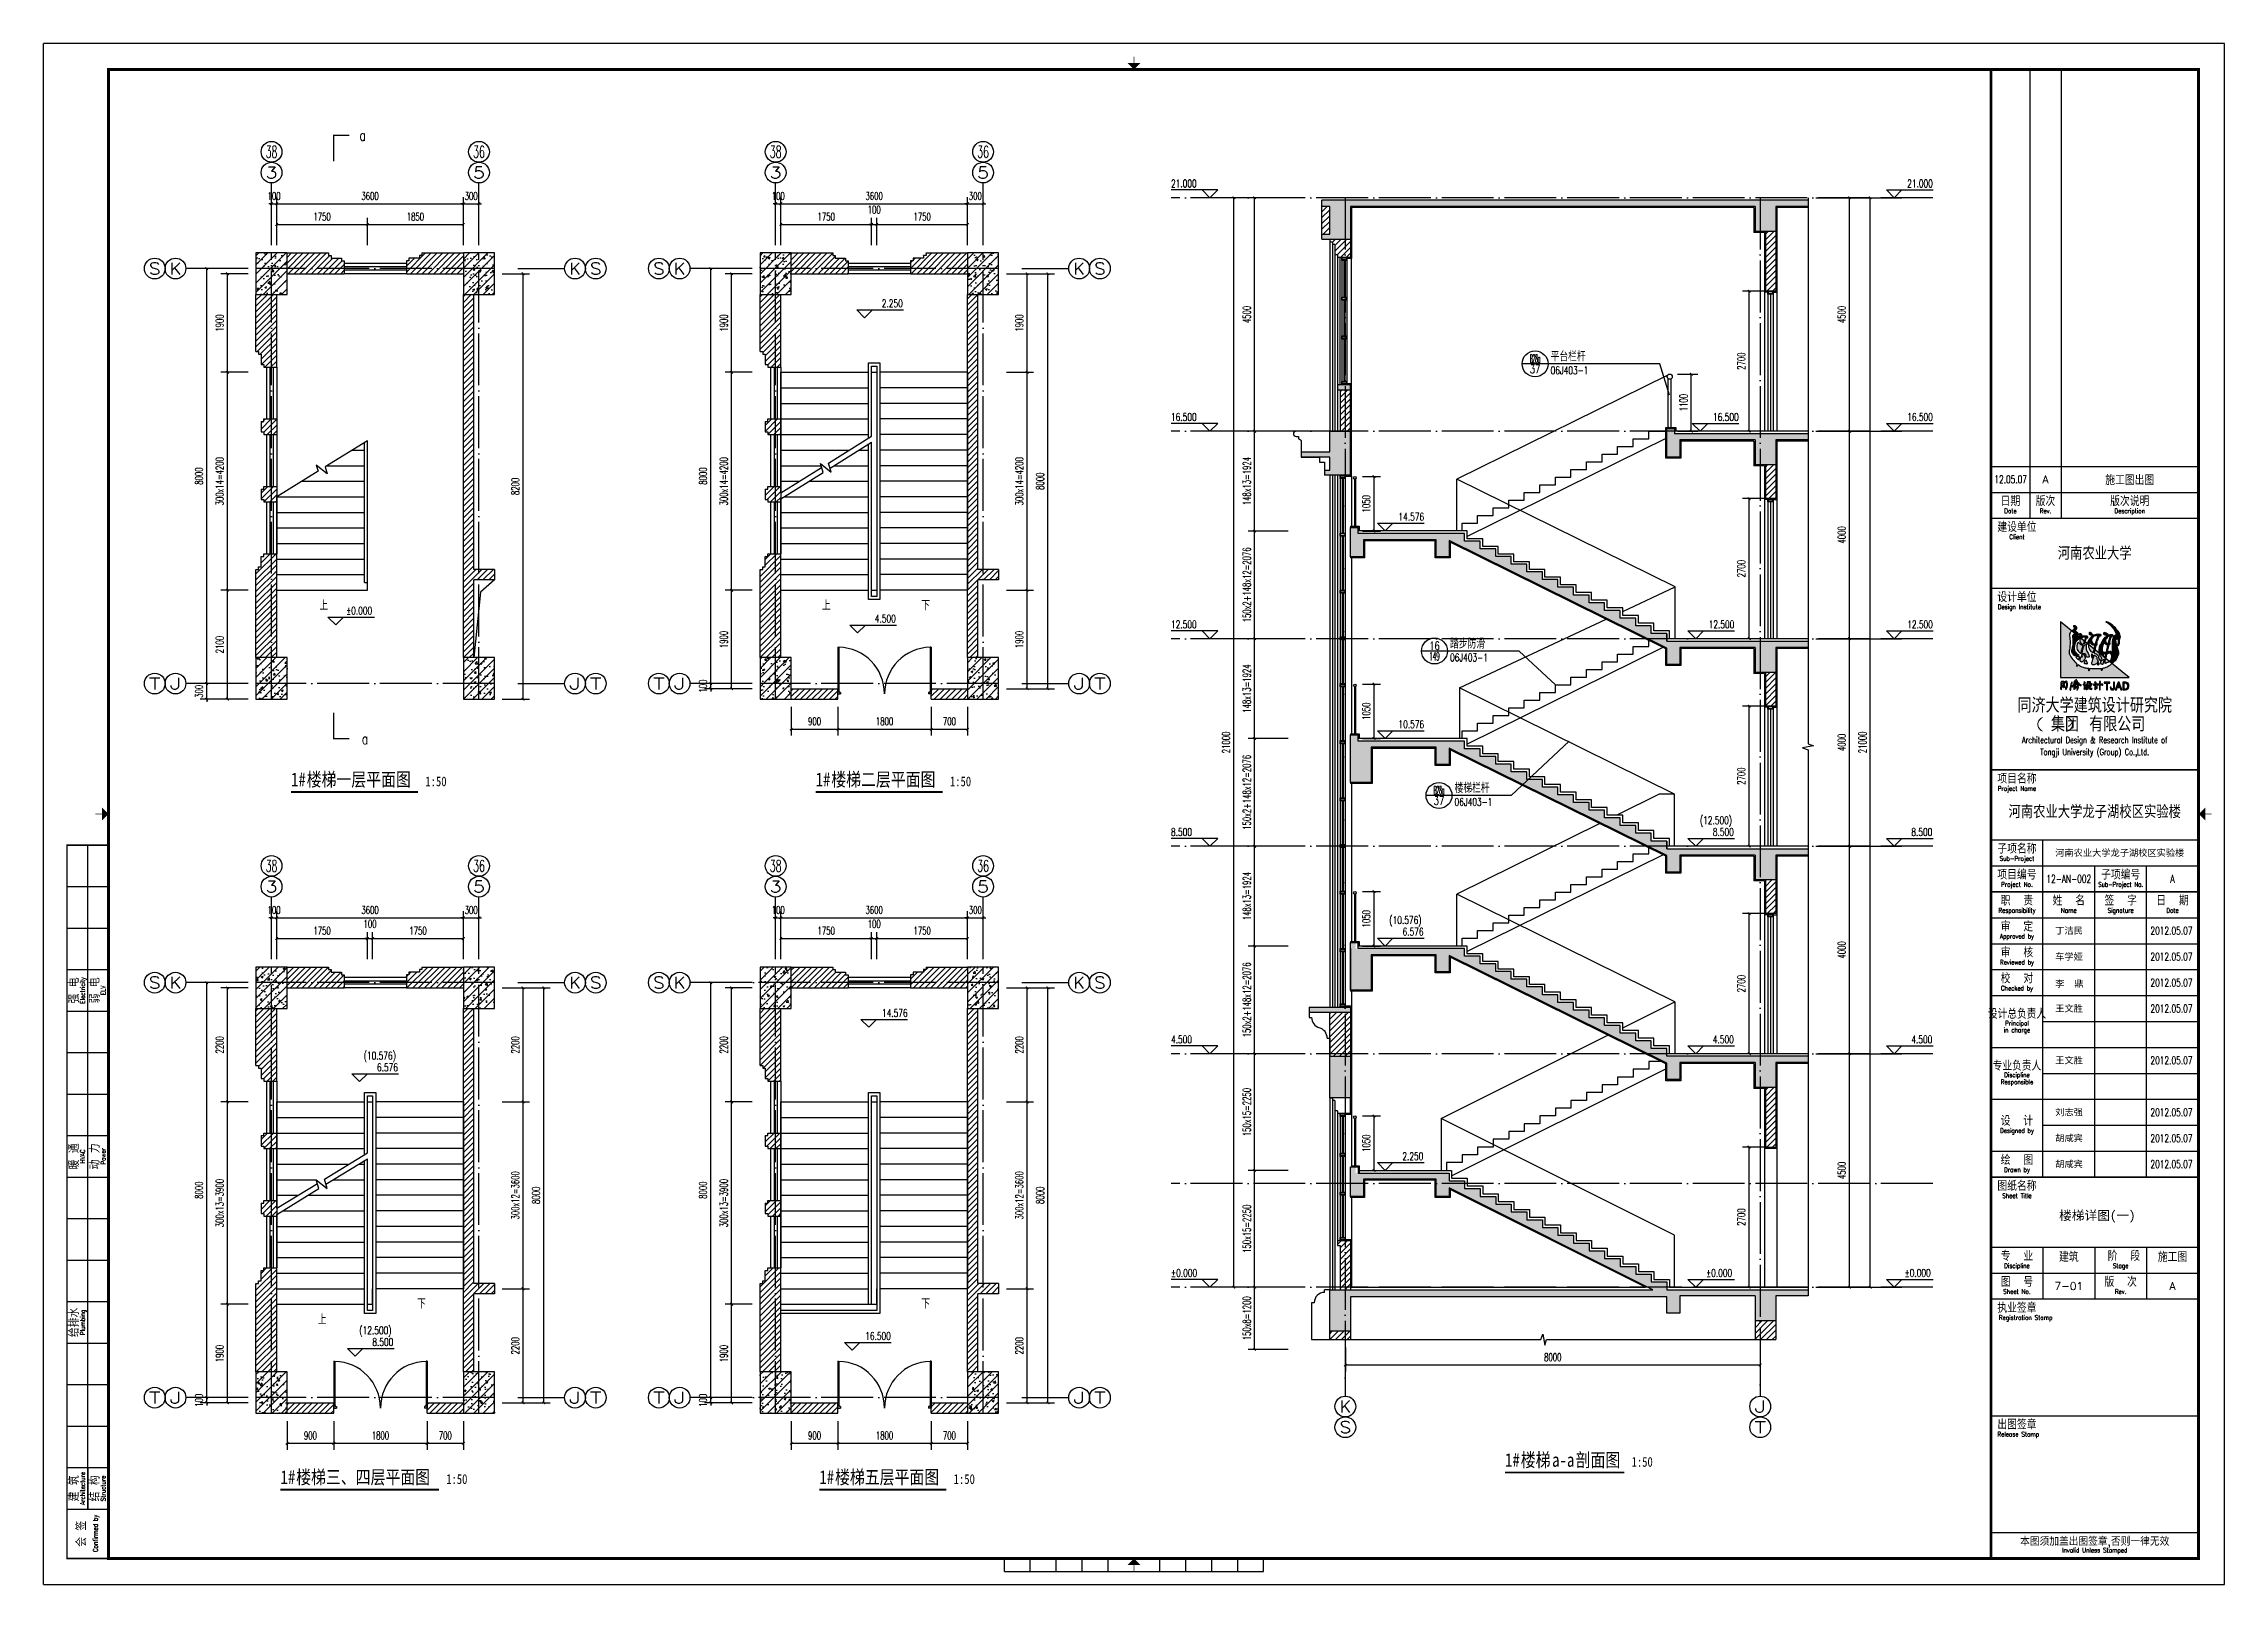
# Model space of a CAD drawing. Extents: x 307762 to 522490, y -326758 to -245675.
# Drawn here: x 307762 to 349812, y -275375 to -245675 of the extents above; entities that cross this region are included whole.
import ezdxf
from ezdxf.enums import TextEntityAlignment as Align

# ---------------------------------------------------------------- set-up
doc = ezdxf.new("R2010")
doc.units = 0
doc.header["$LTSCALE"] = 1000
doc.header["$MEASUREMENT"] = 0
doc.linetypes.add('DOTE', pattern=[2.42, 2, -0.2, 0.02, -0.2])
doc.layers.get('0').update_dxf_attribs({"linetype": 'CONTINUOUS'})
doc.layers.get('Defpoints').update_dxf_attribs({"color": 6, "linetype": 'CONTINUOUS'})
for name, color, linetype in [('A-墙线', 2, 'CONTINUOUS'), ('A-外窗', 145, 'CONTINUOUS'), ('A-立面看线', 117, 'CONTINUOUS'), ('A-装饰构件', 197, 'CONTINUOUS'), ('A-门', 167, 'CONTINUOUS'), ('AXIS', 3, 'CONTINUOUS'), ('AXIS_TEXT', 7, 'CONTINUOUS'), ('COLUMN', 2, 'CONTINUOUS'), ('DIM_ELEV', 3, 'CONTINUOUS'), ('DIM_IDEN', 3, 'CONTINUOUS'), ('DIM_SYMB', 3, 'CONTINUOUS'), ('DOTE', 1, 'DOTE'), ('PUB_DIM', 3, 'CONTINUOUS'), ('PUB_HATCH', 250, 'CONTINUOUS'), ('PUB_TEXT', 7, 'CONTINUOUS'), ('STAIR', 4, 'CONTINUOUS'), ('WALL', 2, 'CONTINUOUS'), ('WINDOW', 4, 'CONTINUOUS'), ('图框', 85, 'CONTINUOUS'), ('看线', 87, 'CONTINUOUS'), ('看线1', 7, 'CONTINUOUS'), ('面层', 185, 'CONTINUOUS')]:
    doc.layers.add(name, color=color, linetype=linetype)
doc.styles.add('_TCH_AXIS', font='COMPLEX', dxfattribs={"bigfont": 'GBCBIG'})
doc.styles.add('_TCH_DIM', font='SIMPLEX', dxfattribs={"bigfont": 'GBCBIG'})
doc.styles.add('_TCH_LABEL', font='COMPLEX', dxfattribs={"bigfont": 'GBCBIG'})
doc.styles.add('COMPLEX', font='COMPLEX')
doc.styles.add('DIM_FONT', font='SIMPLEX.shx', dxfattribs={"width": 0.65})
doc.styles.add('HT', font='simhei.ttf', dxfattribs={"width": 0.8})
doc.styles.add('TKZ1_tjhts.shx', font='tjromant.shx', dxfattribs={"bigfont": 'tjhts.shx'})
doc.styles.add('TKZ2_tjkts.shx', font='tjromant.shx', dxfattribs={"bigfont": 'tjkts.shx'})
doc.styles.add('房间名称', font='simhei.ttf', dxfattribs={"width": 0.8})
doc.styles.add('黑体', font='simhei.ttf')
doc.dimstyles.new('DIMN50', dxfattribs={"dimscale": 0.5, "dimtxt": 300, "dimasz": 100, "dimexe": 250, "dimexo": 300, "dimgap": 150, "dimtad": 1, "dimdec": 0, "dimzin": 0, "dimdsep": 46, "dimtxsty": 'DIM_FONT', "dimblk": 'ARCHTICK', "dimcen": 0.09, "dimclrt": 7, "dimazin": 2, "dimtfac": 1, "dimtdec": 0, "dimtix": 1, "dimtmove": 2, "dimatfit": 3, "dimfxl": 0, "dimtolj": 1, "dimtzin": 0, "dimarcsym": 0})
pattern_1 = [(45, (315856.46, -257510.82), (-56.1266, 56.1266), [])]
pattern_2 = [(45, (0, 0), (-88.388348, 88.388348), []), (50, (0, 0), (358.6301, -31.37607), [37.5, -412.5]), (355, (0, 0), (-69.37567, 376.09607), [30, -330]), (100.4514, (29.9, -2.6), (289.2547, 344.71977), [31.8701, -350.57106]), (46.1842, (0, 100), (533.62052, -82.7595), [56.25, -618.75]), (96.6356, (44.47, 93.1), (467.33135, 487.05894), [47.80514, -525.8565]), (351.1842, (0, 100), (467.331, 487.0593), [45, -495]), (21, (50, 75), (298.45353, -201.30945), [37.5, -412.5]), (326, (50, 75), (121.65767, 362.57502), [30, -330]), (71.4514, (74.87, 58.22), (420.11131, 161.26525), [31.8701, -350.57106]), (37.5, (0, 0), (6.079928, 166.446927), [0, -326, 0, -335, 0, -331.25]), (7.5, (0, 0), (131.53477, 197.205856), [0, -191, 0, -318.5, 0, -126.25]), (327.5, (-111.5, 0), (266.91122, -11.277436), [0, -125, 0, -390, 0, -517.5]), (317.5, (-161.5, 0), (291.59308, 50.05249), [0, -162.5, 0, -259, 0, -367.5])]

msp = doc.modelspace()

# ---------------------------------------------------------------- texts
at = {"layer": 'PUB_TEXT'}
for s, height, style, width, p in [('a', 212.5, '_TCH_LABEL', 0.705882, (313851.8, -247547.5)), ('21.000', 148.75, '_TCH_DIM', 0.705882, (329500.5, -248445.7)), ('21.000', 148.75, '_TCH_DIM', 0.705882, (343695.2, -248445.7)), ('2.250', 148.75, '_TCH_DIM', 0.705882, (323922.6, -250758.1)), ('06J403-1', 148.75, '_TCH_LABEL', 0.705882, (336820.1, -252046.8)), ('16.500', 148.75, '_TCH_DIM', 0.705882, (329500.5, -252945.7)), ('16.500', 148.75, '_TCH_DIM', 0.705882, (339952.3, -252945.7)), ('16.500', 148.75, '_TCH_DIM', 0.705882, (343695.2, -252945.7)), ('14.576', 148.75, '_TCH_DIM', 0.705882, (333885.3, -254869.7)), ('%%P0.000', 148.75, '_TCH_DIM', 0.705882, (313594.3, -256680.9)), ('4.500', 148.75, '_TCH_DIM', 0.705882, (323787.9, -256832.9)), ('12.500', 148.75, '_TCH_DIM', 0.705882, (329500.5, -256945.7)), ('12.500', 148.75, '_TCH_DIM', 0.705882, (339867.5, -256945.7)), ('12.500', 148.75, '_TCH_DIM', 0.705882, (343695.2, -256945.7)), ('06J403-1', 148.75, '_TCH_LABEL', 0.705882, (334880.9, -257582.3)), ('10.576', 148.75, '_TCH_DIM', 0.705882, (333885.3, -258869.7)), ('a', 212.5, '_TCH_LABEL', 0.705882, (313900.1, -259179.5)), ('1#', 262.87, '房间名称', 0.8, (312531.9, -259990.2)), ('楼梯一层平面图', 262.87, '房间名称', 0.8, (312834.3, -259990.2)), ('1:50', 187.76, '房间名称', 0.8, (315122.5, -259990.2)), ('1#', 262.87, '房间名称', 0.8, (322647, -259990.2)), ('楼梯二层平面图', 262.87, '房间名称', 0.8, (322949.5, -259990.2)), ('1:50', 187.76, '房间名称', 0.8, (325237.6, -259990.2)), ('06J403-1', 148.75, '_TCH_LABEL', 0.705882, (334968.2, -260366)), ('(12.500)', 148.75, '_TCH_DIM', 0.705882, (339697.5, -260720.7)), ('8.500', 148.75, '_TCH_DIM', 0.705882, (329500.5, -260945.7)), ('8.500', 148.75, '_TCH_DIM', 0.705882, (339947.5, -260945.7)), ('8.500', 148.75, '_TCH_DIM', 0.705882, (343775.2, -260945.7)), ('(10.576)', 148.75, '_TCH_DIM', 0.705882, (333710.3, -262644.7)), ('6.576', 148.75, '_TCH_DIM', 0.705882, (333965.3, -262869.7)), ('14.576', 148.75, '_TCH_DIM', 0.705882, (323927.2, -264435.6)), ('4.500', 148.75, '_TCH_DIM', 0.705882, (329500.5, -264945.7)), ('4.500', 148.75, '_TCH_DIM', 0.705882, (339947.5, -264945.7)), ('4.500', 148.75, '_TCH_DIM', 0.705882, (343775.2, -264945.7)), ('(10.576)', 148.75, '_TCH_DIM', 0.705882, (313934.6, -265257.4)), ('6.576', 148.75, '_TCH_DIM', 0.705882, (314189.6, -265482.4)), ('2.250', 148.75, '_TCH_DIM', 0.705882, (333960.3, -267195.7)), ('%%P0.000', 148.75, '_TCH_DIM', 0.705882, (329500.5, -269445.7)), ('%%P0.000', 148.75, '_TCH_DIM', 0.705882, (339817.5, -269445.7)), ('%%P0.000', 148.75, '_TCH_DIM', 0.705882, (343645.2, -269445.7)), ('(12.500)', 148.75, '_TCH_DIM', 0.705882, (313849.5, -270553.2)), ('8.500', 148.75, '_TCH_DIM', 0.705882, (314099.5, -270778.2)), ('16.500', 148.75, '_TCH_DIM', 0.705882, (323603.4, -270661.8)), ('1#', 262.87, '房间名称', 0.8, (335941.6, -273108)), ('楼梯', 262.87, '房间名称', 0.8, (336244, -273108)), ('剖面图', 262.87, '房间名称', 0.8, (337302.6, -273108)), ('1#', 262.87, '房间名称', 0.8, (312329.2, -273439.5)), ('楼梯三、四层平面图', 262.87, '房间名称', 0.8, (312631.6, -273439.5)), ('1:50', 187.76, '房间名称', 0.8, (315524.7, -273439.5)), ('1#', 262.87, '房间名称', 0.8, (322719.3, -273439.5)), ('楼梯五层平面图', 262.87, '房间名称', 0.8, (323021.7, -273439.5)), ('1:50', 187.76, '房间名称', 0.8, (325309.9, -273439.5)), ('a-a', 262.87, '房间名称', 0.8, (336848.9, -273108)), ('1:50', 187.76, '房间名称', 0.8, (338381, -273108))]:
    msp.add_text(s, height=height, dxfattribs=dict(at, style=style, width=width)).set_placement(p)
at = {"layer": 'PUB_TEXT', "style": '_TCH_LABEL'}
for s, width, p, p2 in [('B28a', 0.340909, (336419.5, -251827.9), (336620.8, -251827.9)), ('37', 0.795455, (336419.5, -252029.1), (336620.8, -252029.1)), ('16', 0.905172, (334480.3, -257363.4), (334681.5, -257363.4)), ('149', 0.525, (334480.3, -257564.7), (334681.5, -257564.7)), ('B28a', 0.340909, (334567.6, -260147.2), (334768.8, -260147.2)), ('37', 0.795455, (334567.6, -260348.4), (334768.8, -260348.4))]:
    msp.add_text(s, height=161, dxfattribs=dict(at, width=width)).set_placement(p, p2, align=Align.FIT)
at = {"layer": 'PUB_TEXT'}
for s, height, style, p in [('平台栏杆', 168.79, '_TCH_LABEL', (336820.1, -251798)), ('上', 168.8, '_TCH_DIM', (313079.3, -256595.8)), ('上', 168.8, '_TCH_DIM', (322769.8, -256595.8)), ('下', 168.8, '_TCH_DIM', (324684.4, -256595.8)), ('踏步防滑', 168.79, '_TCH_LABEL', (334880.9, -257333.5)), ('楼梯栏杆', 168.79, '_TCH_LABEL', (334968.2, -260117.3)), ('下', 168.8, '_TCH_DIM', (314964, -270060.6)), ('下', 168.8, '_TCH_DIM', (324684.4, -270060.6)), ('上', 168.8, '_TCH_DIM', (313049.3, -270360.6))]:
    msp.add_text(s, height=height, dxfattribs=dict(at, style=style)).set_placement(p)
at = {"layer": '图框', "style": 'TKZ1_tjhts.shx', "width": 0.7}
for s, p in [('12.05.07', (345690.6, -254075.1)), ('12-AN-002', (346811.8, -261775)), ('A', (348811.8, -261775)), ('2012.05.07', (348790.3, -262775.1)), ('2012.05.07', (348790.3, -263275.1)), ('2012.05.07', (348790.3, -263775.1)), ('2012.05.07', (348790.3, -264275.1)), ('2012.05.07', (348790.3, -265275.1)), ('2012.05.07', (348790.3, -266275.1)), ('2012.05.07', (348790.3, -266775.1)), ('2012.05.07', (348790.3, -267275.1))]:
    msp.add_text(s, height=150, dxfattribs=at).set_placement(p, align=Align.MIDDLE_CENTER)
at = {"layer": '图框'}
for s, height, style, p in [('A', 150, 'TKZ1_tjhts.shx', (346361.7, -254075.1)), ('施工图出图', 180, 'TKZ1_tjhts.shx', (347986.7, -254092.1)), ('河南农业大学', 250, 'TKZ1_tjhts.shx', (347311.7, -255500.1)), ('河南农业大学龙子湖校区实验楼', 250, 'TKZ1_tjhts.shx', (347311.7, -260481.3)), ('楼梯详图(一)', 180, '黑体', (347359.6, -268264)), ('建筑', 180, 'TKZ1_tjhts.shx', (346811.7, -269067.2)), ('施工图', 180, 'TKZ1_tjhts.shx', (348811.7, -269067.2)), ('7-01', 150, 'TKZ1_tjhts.shx', (346811.7, -269625.1)), ('A', 150, 'TKZ1_tjhts.shx', (348811.7, -269625.1))]:
    msp.add_text(s, height=height, dxfattribs=dict(at, style=style)).set_placement(p, align=Align.MIDDLE_CENTER)
at = {"layer": '图框', "style": 'HT'}
for s, height, p in [('河南农业大学龙子湖校区实验楼', 126.962, (346549.9, -261336.3)), ('丁洁民', 126.96, (346549.9, -262836.3)), ('车学娅', 126.96, (346549.9, -263336.3)), ('李', 127, (346549.9, -263859.4)), ('鼎', 127, (346917.2, -263859.4)), ('王文胜', 126.96, (346549.9, -264336.3)), ('王文胜', 126.96, (346549.9, -265336.3)), ('刘志强', 126.96, (346549.9, -266336.3)), ('胡咸宾', 126.96, (346549.9, -266836.3)), ('胡咸宾', 126.96, (346549.9, -267336.3))]:
    msp.add_text(s, height=height, dxfattribs=at).set_placement(p)

# ---------------------------------------------------------------- blocks, each defined once
blk = doc.blocks.new('m1800')
at = {"layer": 'A-墙线'}
for p, q in [((-900, -100), (-900, 100)), ((900, -100), (900, 100))]:
    blk.add_line(p, q, dxfattribs=at)
at = {"layer": 'A-门'}
for p, q in [((-900, 900), (-900, 0)), ((-900, 900), (-880, 900)), ((-880, 900), (-880, 50)), ((880, 900), (880, 50)), ((900, 900), (880, 900)), ((900, 900), (900, 0)), ((-900, 50), (-870, 50)), ((-900, 0), (-850, 0)), ((-870, 50), (-870, 30)), ((-870, 30), (-850, 30)), ((-850, 30), (-850, 0)), ((850, 30), (850, 0)), ((870, 30), (850, 30)), ((900, 0), (850, 0)), ((870, 50), (870, 30)), ((900, 50), (870, 50))]:
    blk.add_line(p, q, dxfattribs=at)
for centre, start, end in [((-900, 0), 0, 88.7267), ((900, 0), 91.2733, 180)]:
    blk.add_arc(centre, 900, start, end, dxfattribs=at)
blk = doc.blocks.new('TJAD_TK_LOGO')
at = {"layer": '图框'}
for points in [[(0.309, 0.239, -0.055111), (0.298, 0.218, -0.399817), (0.289, 0.213, -0.15154), (0.281, 0.216, -0.301448), (0.281, 0.226, 0.010306), (0.289, 0.248, -0.01851), (0.216, 0.33, -0.103184), (0.157, 0.423, -0.120959), (0.156, 0.5, 0.063512), (0.168, 0.638, 0.024265), (0.163, 0.716, -0.039016), (0.159, 0.759, -0.148803), (0.167, 0.795, -0.063522), (0.19, 0.819, -0.021561), (0.199, 0.827), (0, 0.989), (0, 0.014), (1.2, 0.014), (0.901, 0.256, -0.02734), (0.87, 0.232, -0.056811), (0.802, 0.195, -0.043653), (0.743, 0.178, 0.070224), (0.74, 0.168, -0.155586), (0.734, 0.146, -0.268078), (0.715, 0.144, 0.046034), (0.714, 0.151, -0.10837), (0.716, 0.158, 0.067272), (0.719, 0.172, 0.007869), (0.606, 0.171, -0.018474), (0.519, 0.174, 0.089356), (0.513, 0.16, -0.084297), (0.509, 0.144, -0.378712), (0.498, 0.137, -0.129516), (0.487, 0.142, 0.010082), (0.489, 0.148, -0.06366), (0.493, 0.159, -0.047427), (0.496, 0.17, 0.412458), (0.493, 0.175, 0.04646), (0.459, 0.179, -0.083304), (0.398, 0.192, -0.056916)], [(0.278, 0.851, 0.150805), (0.286, 0.87, 0.118181), (0.284, 0.888, 0.061251), (0.278, 0.901, 0.110829), (0.266, 0.912, 0.065976), (0.248, 0.919, 0.129921), (0.229, 0.92, 0.40681), (0.226, 0.916, 0.07663), (0.23, 0.907, -0.019502), (0.237, 0.896, -0.085799), (0.241, 0.884, -0.150999), (0.235, 0.858, -0.086307), (0.225, 0.846, -0.019332), (0.206, 0.833, 0.015742), (0.199, 0.827), (0.264, 0.775, -0.014783), (0.267, 0.774, -0.092021), (0.285, 0.767, -0.021612), (0.299, 0.758, 0.020501), (0.302, 0.757, -0.138406), (0.302, 0.756, -0.004327), (0.304, 0.756, 0.041521), (0.307, 0.755, 0.017006), (0.309, 0.756, 0.175362), (0.313, 0.76, 0.115175), (0.313, 0.77, 0.133458), (0.302, 0.795, 0.090138), (0.282, 0.811, 0.068529), (0.267, 0.817, -0.013934), (0.257, 0.819, -0.201719), (0.25, 0.824, -0.378426), (0.25, 0.831, -0.084166), (0.26, 0.837, 0.070184)], [(0.264, 0.775, 0.064867), (0.248, 0.774, 0.116531), (0.226, 0.765, 0.208218), (0.216, 0.75, 0.02194), (0.216, 0.741, -0.003556), (0.223, 0.64, -0.008585), (0.225, 0.606, -0.036626), (0.224, 0.587, -0.030322), (0.219, 0.565, 0.008639), (0.208, 0.528, 0.029199), (0.201, 0.493, 0.047639), (0.199, 0.469, 0.083135), (0.203, 0.45, 0.077424), (0.222, 0.419, 0.095524), (0.251, 0.392, 0.133345), (0.255, 0.391, 0.037671), (0.266, 0.395, -0.074764), (0.289, 0.401, -0.017227), (0.311, 0.402, 0.103318), (0.324, 0.403, 0.529251), (0.324, 0.406, 0.058891), (0.31, 0.414, -0.106556), (0.272, 0.441, -0.157893), (0.244, 0.5, -0.090292), (0.241, 0.541, -0.061166), (0.257, 0.612, -0.11155), (0.27, 0.637, -0.016825), (0.293, 0.661, -0.002917), (0.333, 0.697, 0.013927), (0.345, 0.708)], [(0.474, 0.731, 0.018572), (0.473, 0.731), (0.473, 0.732, 0.06936), (0.47, 0.733, 0.047212), (0.46, 0.735, 0.024282), (0.443, 0.735, -0.000753), (0.412, 0.735, -0.013374), (0.392, 0.736, -0.164458), (0.382, 0.74, -0.15617), (0.376, 0.751, 0.064833), (0.371, 0.765, 0.17195), (0.36, 0.774, 0.077232), (0.348, 0.779, 0.099365), (0.341, 0.778, 0.128164), (0.335, 0.776, 0.199677), (0.331, 0.766, 0.156287), (0.335, 0.754, 0.086381), (0.343, 0.746, 0.029794), (0.351, 0.742, -0.218512), (0.359, 0.734, -0.050196), (0.36, 0.726, -0.223734), (0.356, 0.72, -0.013892), (0.345, 0.708), (0.359, 0.697, -0.00619), (0.387, 0.712, -0.093205), (0.434, 0.721, -0.103421), (0.439, 0.72, -0.384925), (0.441, 0.717, -0.045853), (0.438, 0.703, -0.014561), (0.423, 0.658, 0.006316), (0.419, 0.648), (0.432, 0.637, -0.003465), (0.435, 0.644, -0.002724), (0.456, 0.704, -0.338072), (0.461, 0.707, 0.005218), (0.473, 0.707, 0.309415), (0.476, 0.708, 0.132077), (0.479, 0.71, 0.147744), (0.481, 0.715, 0.135646), (0.481, 0.723, 0.18433)], [(0.756, 0.375, 0.010654), (0.758, 0.371, 0.091005), (0.765, 0.363, 0.311976), (0.77, 0.363)]]:
    blk.add_hatch(color=256, dxfattribs=at).paths.add_polyline_path(points)
h = blk.add_hatch(color=256, dxfattribs=at)
h.paths.add_polyline_path([(0.712, 0.755, 0.083086), (0.708, 0.761, 0.127732), (0.701, 0.764, 0.060999), (0.673, 0.768, 0.050289), (0.649, 0.769, 0.061315), (0.626, 0.765, -0.058239), (0.605, 0.759, -0.023274), (0.577, 0.756, -0.318074), (0.565, 0.762, -0.012807), (0.546, 0.787, 0.176594), (0.527, 0.801, 0.141446), (0.512, 0.802, 0.254042), (0.501, 0.793, 0.094349), (0.5, 0.777, 0.272202), (0.507, 0.767, 0.06938), (0.523, 0.763, -0.099001), (0.54, 0.758, -0.173209), (0.549, 0.747, -0.244282), (0.547, 0.738, -0.042049), (0.531, 0.716, 0.019533), (0.504, 0.683, 0.074328), (0.489, 0.659, -0.003717), (0.466, 0.61), (0.494, 0.587, -0.03259), (0.498, 0.607, -0.114709), (0.504, 0.617), (0.507, 0.619), (0.509, 0.62), (0.512, 0.62), (0.514, 0.619), (0.523, 0.614), (0.529, 0.609), (0.548, 0.592), (0.554, 0.586), (0.555, 0.586, 0.137325), (0.563, 0.582, 0.052206), (0.581, 0.58, -0.039081), (0.596, 0.578, -0.061234), (0.6, 0.577, -0.389955), (0.602, 0.574, -0.015439), (0.601, 0.566, -0.009793), (0.592, 0.514, -0.001555), (0.591, 0.509), (0.606, 0.496, -0.005675), (0.613, 0.522, 0.021764), (0.624, 0.57, -0.037231), (0.627, 0.579, -0.166808), (0.63, 0.581, 0.014415), (0.637, 0.584, 0.232872), (0.642, 0.591, 0.087887), (0.641, 0.601, 0.002273), (0.638, 0.615, -0.178357), (0.638, 0.619, -0.001216), (0.651, 0.66, -0.011476), (0.664, 0.699, -0.017032), (0.676, 0.729, -0.192629), (0.689, 0.74, -0.05264), (0.702, 0.745, 0.121865), (0.712, 0.748, 0.384919)])
h.paths.add_polyline_path([(0.597, 0.737, -0.021509), (0.628, 0.747, -0.053885), (0.638, 0.749, -0.363115), (0.652, 0.741, -0.093078), (0.646, 0.705, 0.023125), (0.622, 0.626, -0.067346), (0.613, 0.603, -0.278742), (0.606, 0.6, -0.067064), (0.586, 0.602, -0.223721), (0.563, 0.619, -0.070697), (0.543, 0.661, -0.171192), (0.544, 0.69, -0.090372), (0.564, 0.717, -0.097027)], flags=16)
h = blk.add_hatch(color=256, dxfattribs=at)
h.paths.add_polyline_path([(0.982, 0.688, -0.266995), (0.988, 0.691, -0.078548), (0.994, 0.689, -0.061401), (1.001, 0.685, -0.140506), (1.007, 0.676, -0.075077), (1.01, 0.653, -0.023792), (1.008, 0.62, 0.028581), (1.007, 0.585, 0.083513), (1.009, 0.572, 0.556873), (1.014, 0.571, 0.099876), (1.028, 0.596, 0.058859), (1.035, 0.633, 0.00868), (1.036, 0.66, -0.055868), (1.045, 0.71, 0.012909), (1.049, 0.719, 0.07627), (1.048, 0.734, 0.168287), (0.983, 0.856, 0.045812), (0.89, 0.946, 0.082299), (0.824, 0.983, 0.045024), (0.802, 0.988, 0.184323), (0.796, 0.987, 0.401214), (0.797, 0.985, 0.073894), (0.803, 0.98, 0.009968), (0.828, 0.967, -0.045085), (0.849, 0.953, -0.042435), (0.89, 0.913, -0.014659), (0.933, 0.859, -0.075958), (0.979, 0.767, 0.183281), (0.919, 0.704, 0.093166), (0.905, 0.577, 0.002645), (0.905, 0.539), (0.95, 0.539, -0.021718), (0.951, 0.561, -0.060902), (0.951, 0.563, -0.750169), (0.953, 0.563, -0.062141), (0.956, 0.558, -0.02804), (0.962, 0.541, -0.001207), (0.963, 0.539), (0.999, 0.539), (0.998, 0.542), (0.986, 0.581, -0.042759), (0.971, 0.648, -0.166183), (0.976, 0.68, -0.02967)])
h.paths.add_polyline_path([(0.921, 0.747, 0.337691), (0.922, 0.75, 0.234051), (0.918, 0.756, 0.085029), (0.898, 0.762, 0.109404), (0.867, 0.76, 0.027051), (0.842, 0.75, 0.096966), (0.82, 0.779, 0.147389), (0.788, 0.798, 0.110178), (0.765, 0.798, 0.193659), (0.754, 0.789, 0.105864), (0.751, 0.781, 0.322715), (0.756, 0.77, 0.090222), (0.775, 0.763, 0.021428), (0.79, 0.76, -0.062248), (0.802, 0.756, -0.0489), (0.814, 0.75, 0.061445), (0.828, 0.743, 0.045204), (0.773, 0.709, 0.105153), (0.746, 0.68, 0.017534), (0.699, 0.593, 0.04727), (0.677, 0.539), (0.731, 0.539, -0.016538), (0.733, 0.546, -0.06987), (0.755, 0.615, -0.55525), (0.762, 0.616, 0.087068), (0.773, 0.608, 0.000587), (0.779, 0.605, 0.051645), (0.781, 0.604, 0.002312), (0.798, 0.592, 0.1078), (0.815, 0.585, 0.06971), (0.83, 0.588, -0.002349), (0.824, 0.554, -0.014725), (0.822, 0.539), (0.839, 0.539, -0.003665), (0.842, 0.55, -0.003176), (0.85, 0.584, -0.214328), (0.855, 0.589, 0.079005), (0.864, 0.594, 0.136284), (0.869, 0.604, 0.042038), (0.87, 0.61, 0.121208), (0.869, 0.615, 0.033156), (0.864, 0.622, -0.089896), (0.861, 0.627, -0.153361), (0.862, 0.632, -0.00558), (0.876, 0.678, -0.02004), (0.892, 0.724, -0.10938), (0.9, 0.737, 0.024126), (0.911, 0.741, 0.094696)])
h.paths.add_polyline_path([(0.871, 0.737, -0.143663), (0.867, 0.714, 0.018808), (0.849, 0.654, -0.117601), (0.837, 0.612, -0.229986), (0.819, 0.61, -0.2857), (0.79, 0.639, -0.267121), (0.803, 0.697, -0.053371), (0.832, 0.724, -0.07094), (0.861, 0.743, -0.49062)], flags=16)
h = blk.add_hatch(color=256, dxfattribs=at)
h.paths.add_polyline_path([(0.393, 0.563, -0.011586), (0.397, 0.579, 0.253288), (0.396, 0.579, 0.095247), (0.388, 0.58, -0.0106), (0.376, 0.58, -0.133876), (0.361, 0.583, -0.082431), (0.345, 0.596, -0.01622), (0.332, 0.612, 0.042319), (0.324, 0.621, 0.140851), (0.317, 0.624, 0.145933), (0.308, 0.622, 0.038492), (0.302, 0.618), (0.302, 0.618, 0.000616), (0.3, 0.616, 0.032553), (0.298, 0.615, 0.095329), (0.294, 0.61, 0.096767), (0.291, 0.597, -0.001525), (0.288, 0.574, 0.034244), (0.285, 0.552, 0.085899), (0.292, 0.504, 0.097395), (0.314, 0.467, 0.083463), (0.339, 0.445, 0.098864), (0.352, 0.441, 0.30663), (0.356, 0.443, 0.075685), (0.361, 0.453, 0.009946), (0.371, 0.491, -0.023424), (0.378, 0.51, 0.034776)])
h.paths.add_polyline_path([(0.333, 0.372, 0.321528), (0.33, 0.377, 0.021484), (0.291, 0.382, 0.022843), (0.282, 0.382, 0.102534), (0.276, 0.381, 0.130045), (0.272, 0.378, 0.267367), (0.271, 0.374, -0.005872), (0.276, 0.364, 0.058515), (0.28, 0.355, 0.081344), (0.295, 0.338, 0.099387), (0.309, 0.33, 0.035917), (0.315, 0.328, 0.245908), (0.318, 0.33, 0.105203), (0.327, 0.349, -0.034055), (0.332, 0.365, 0.056891)])
h.paths.add_polyline_path([(0.431, 0.34, 0.245812), (0.436, 0.359, 0.065072), (0.425, 0.393, 0.134826), (0.425, 0.393, -0.114996), (0.425, 0.394, 0.061748), (0.418, 0.405, 0.16919), (0.41, 0.409, 0.009694), (0.393, 0.411, 0.017654), (0.382, 0.412, 0.044621), (0.374, 0.411, 0.15913), (0.368, 0.408, 0.263058), (0.367, 0.404, 0.037983), (0.375, 0.384, -0.091013), (0.378, 0.375, -0.183458), (0.376, 0.37, -0.186991), (0.37, 0.367, -0.076588), (0.364, 0.367, 0.012233), (0.357, 0.368, 0.175338), (0.353, 0.367, 0.023216), (0.34, 0.33, 0.04069), (0.336, 0.312, 0.28537), (0.339, 0.306, 0.048651), (0.347, 0.302, -0.083296), (0.359, 0.295, 0.044689), (0.367, 0.289, 0.196761), (0.378, 0.288, 0.127879), (0.395, 0.298, 0.050671)])
h.paths.add_polyline_path([(0.463, 0.285, 0.013244), (0.461, 0.293, 0.042352), (0.454, 0.311, 0.086452), (0.451, 0.314, 0.181931), (0.447, 0.314, 0.105167), (0.437, 0.307, 0.063777), (0.422, 0.289, 0.079039), (0.415, 0.273, 0.295118), (0.417, 0.263, 0.12746), (0.426, 0.259, 0.051219), (0.438, 0.258, -0.006938), (0.459, 0.255, 0.101871), (0.472, 0.256, 0.282022), (0.475, 0.26, 0.127329), (0.473, 0.266), (0.473, 0.266, -0.004335)])
h.paths.add_polyline_path([(0.658, 0.308, -0.058552), (0.645, 0.335, -0.043685), (0.641, 0.359, 0.088622), (0.637, 0.372, 0.151789), (0.622, 0.385, -0.046532), (0.606, 0.394, 0.04555), (0.599, 0.398, 0.043142), (0.597, 0.399), (0.597, 0.399, 0.251715), (0.586, 0.396, 0.137334), (0.576, 0.371, -0.022108), (0.571, 0.349, 0.025269), (0.557, 0.305, -0.028381), (0.55, 0.284, 0.095667), (0.544, 0.258, 0.266705), (0.554, 0.241, 0.133638), (0.581, 0.24, 0.117773), (0.634, 0.259, 0.081266), (0.66, 0.285, 0.080524), (0.663, 0.292), (0.663, 0.292), (0.664, 0.292), (0.664, 0.295), (0.663, 0.295, 0.059624)])
h.paths.add_polyline_path([(0.568, 0.406, 0.121011), (0.564, 0.41, 0.051248), (0.55, 0.42, 0.077555), (0.545, 0.422, 0.238499), (0.542, 0.421, 0.167798), (0.541, 0.418, 0.09655), (0.541, 0.4, -0.014406), (0.543, 0.392, -0.00033), (0.545, 0.375, 0.1059), (0.551, 0.357, 0.313865), (0.556, 0.357, 0.231713), (0.56, 0.364, 0.026659), (0.564, 0.385, -0.007425), (0.568, 0.4, 0.16995)])
h.paths.add_polyline_path([(0.679, 0.25, 0.082015), (0.68, 0.258, 0.360369), (0.675, 0.264, 0.094324), (0.668, 0.263, 0.109868), (0.666, 0.263, -0.017853), (0.664, 0.262), (0.663, 0.262, 0.095638), (0.652, 0.251, 0.069381), (0.647, 0.242, 0.391778), (0.649, 0.238, 0.16265), (0.658, 0.237, 0.029698), (0.663, 0.239), (0.664, 0.239, 0.027865), (0.674, 0.243, 0.232972)])
h.paths.add_polyline_path([(0.765, 0.309, -0.00792), (0.766, 0.312, -0.04061), (0.767, 0.316, 0.057732), (0.769, 0.323, 0.231089), (0.766, 0.331, 0.223752), (0.755, 0.33, 0.032861), (0.734, 0.315, -0.012035), (0.716, 0.303, 0.160241), (0.7, 0.287, 0.160304), (0.7, 0.267, 0.221951), (0.709, 0.256, 0.080228), (0.726, 0.248, 0.124433), (0.741, 0.247, 0.177577), (0.748, 0.255, 0.06059), (0.758, 0.283, -0.013372)])
h = blk.add_hatch(color=256, dxfattribs=at)
h.paths.add_polyline_path([(0.419, 0.648), (0.359, 0.697, 0.122439), (0.344, 0.679, 0.077208), (0.338, 0.662, 0.221374), (0.343, 0.64, -0.044103), (0.353, 0.625, 0.092474), (0.367, 0.606, 0.149827), (0.383, 0.599, 0.078107), (0.401, 0.6, 0.300992), (0.408, 0.607, 0.003448), (0.412, 0.624, -0.014936)])
h.paths.add_polyline_path([(0.448, 0.531, -0.118411), (0.466, 0.61), (0.432, 0.637, 0.013731), (0.424, 0.609, 0.354128), (0.426, 0.607, 0.149403), (0.425, 0.606, -0.033756), (0.429, 0.605, -0.301225), (0.432, 0.602, -0.067966), (0.431, 0.585, -0.155357), (0.425, 0.583, -0.0383), (0.418, 0.581, 0.394404), (0.414, 0.577, -0.002997), (0.393, 0.506, 0.027314), (0.376, 0.437, 0.262389), (0.377, 0.431, 0.054171), (0.409, 0.43, -0.120269), (0.432, 0.428, -0.238212), (0.445, 0.415, -0.030328), (0.452, 0.384, 0.177342), (0.459, 0.369, 0.189169), (0.473, 0.367, 0.024901), (0.494, 0.37, 0.43233), (0.503, 0.381, 0.054023), (0.499, 0.406, 0.072563), (0.493, 0.423, -0.024272), (0.473, 0.455, -0.09052)])
h.paths.add_polyline_path([(0.591, 0.509), (0.494, 0.587, 0.02545), (0.492, 0.572, 0.128799), (0.501, 0.52, 0.044216), (0.522, 0.484, 0.076323), (0.548, 0.46, 0.034366), (0.562, 0.452, 0.076032), (0.572, 0.449, 0.341488), (0.575, 0.451, 0.069217), (0.584, 0.479, 0.009229)])
h.paths.add_polyline_path([(0.606, 0.496, 0.003269), (0.602, 0.481, 0.051211), (0.597, 0.445, 0.204101), (0.599, 0.435, -0.011598), (0.623, 0.42, -0.044991), (0.66, 0.394, -0.200983), (0.669, 0.38, -0.006426), (0.679, 0.338, 0.079721), (0.687, 0.311, 0.326464), (0.691, 0.309, 0.087838), (0.695, 0.311, 0.087656), (0.715, 0.332, 0.286319), (0.72, 0.36, 0.076349), (0.701, 0.389, -0.160397), (0.676, 0.44), (0.676, 0.44)])
h.paths.add_polyline_path([(0.852, 0.297), (0.79, 0.347, 0.007087), (0.777, 0.301, 0.070922), (0.774, 0.275, 0.248353), (0.779, 0.265, 0.199635), (0.795, 0.268, -0.006886), (0.813, 0.275, 0.05678), (0.847, 0.293, 0.006803)])
h = blk.add_hatch(color=256, dxfattribs=at)
h.paths.add_polyline_path([(0.952, 0.5, -0.00262), (0.951, 0.526, -0.01182), (0.95, 0.539), (0.905, 0.539, 0.006126), (0.905, 0.449, 0.002492), (0.906, 0.412, 0.048247), (0.887, 0.46, 0.065909), (0.883, 0.465, 0.224936), (0.877, 0.467, 0.038284), (0.864, 0.466, -0.06616), (0.83, 0.465, -0.485088), (0.827, 0.467, -0.101913), (0.828, 0.487, -0.016956), (0.839, 0.539), (0.822, 0.539, -0.017973), (0.817, 0.52, -0.010562), (0.81, 0.476, -0.208845), (0.803, 0.461, -0.11949), (0.791, 0.457, -0.131776), (0.748, 0.465, -0.127624), (0.732, 0.488, -0.118385), (0.731, 0.539), (0.677, 0.539, 0.005191), (0.675, 0.533, 0.105733), (0.676, 0.44), (0.718, 0.405), (0.745, 0.405, -0.078177), (0.747, 0.414, -0.129583), (0.758, 0.426, -0.224047), (0.779, 0.429, -0.071036), (0.78, 0.429, 0.101063), (0.781, 0.428, -0.019588), (0.783, 0.428, -0.023828), (0.784, 0.427, -0.322257), (0.79, 0.416, -0.013384), (0.788, 0.405), (0.804, 0.405, -0.014271), (0.808, 0.414, -0.194353), (0.821, 0.43, -0.094044), (0.855, 0.439, -0.035175), (0.871, 0.44, -0.177154), (0.88, 0.432, -0.054292), (0.893, 0.405), (0.948, 0.405, 0.016129), (0.951, 0.417, 0.043741), (0.953, 0.46, 0.012835)])
h.paths.add_polyline_path([(1.021, 0.458), (1.011, 0.5), (0.999, 0.539), (0.963, 0.539, -0.013434), (0.968, 0.518, -0.01242), (0.972, 0.498, -0.017255), (0.974, 0.479, -0.024091), (0.974, 0.433, -0.03797), (0.971, 0.405), (1.012, 0.405, 0.01383), (1.019, 0.427, 0.116879)])
h.paths.add_polyline_path([(0.967, 0.319, 0.068823), (0.992, 0.356, 0.031999), (1.012, 0.405), (0.971, 0.405, -0.002893), (0.971, 0.403, -0.072675), (0.96, 0.375, -0.038888), (0.948, 0.355, -0.02059), (0.929, 0.332, -0.114728), (0.923, 0.326, -0.052839), (0.914, 0.32), (0.911, 0.319), (0.909, 0.319), (0.909, 0.322), (0.914, 0.334), (0.918, 0.341), (0.933, 0.363), (0.941, 0.383), (0.941, 0.384, 0.030329), (0.948, 0.405), (0.893, 0.405, -0.019139), (0.897, 0.395, -0.131139), (0.901, 0.371, -0.068706), (0.888, 0.337, -0.106182), (0.87, 0.312, -0.027075), (0.852, 0.297), (0.901, 0.256, 0.015633), (0.918, 0.272, -0.009266)])
h = blk.add_hatch(color=256, dxfattribs=at)
h.paths.add_polyline_path([(0.798, 0.379, -0.041396), (0.804, 0.405), (0.788, 0.405, -0.011453), (0.786, 0.396, -0.01007), (0.783, 0.379, -0.034546), (0.778, 0.371, -0.087737), (0.77, 0.363), (0.79, 0.347), (0.79, 0.347, 0.020125)])
h.paths.add_polyline_path([(0.745, 0.405), (0.718, 0.405), (0.756, 0.375, -0.051476), (0.747, 0.393, -0.099669)])
h = blk.add_hatch(color=256, dxfattribs=at)
h.paths.add_polyline_path([(0.109, -0.055, 0.215782), (0.096, -0.053, 0.067417), (0.088, -0.057, -0.168397), (0.072, -0.061, -0.018722), (0.056, -0.059, 0.069135), (0.037, -0.058, -0.211583), (0.032, -0.057, 0.012327), (0.027, -0.054, 0.18165), (0.023, -0.055, 0.234564), (0.014, -0.061, 0.06939), (0.009, -0.077, 0.040114), (0.004, -0.126, 0.00862), (0.004, -0.151, 0.034302), (0.003, -0.186, 0.240525), (0.011, -0.199, 0.151405), (0.014, -0.2, 0.254247), (0.016, -0.192, 0.038225), (0.017, -0.166, -0.061608), (0.019, -0.146, 0.026815), (0.022, -0.113, -0.054652), (0.026, -0.093, -0.028262), (0.029, -0.084, -0.253686), (0.038, -0.079, 0.007206), (0.049, -0.078, -0.006599), (0.073, -0.075, 0.009999), (0.084, -0.072, -0.062381), (0.093, -0.073, -0.15567), (0.099, -0.077, -0.051163), (0.105, -0.085, -0.102101), (0.107, -0.091, -0.03095), (0.107, -0.129, 0.010088), (0.107, -0.15, -0.131285), (0.104, -0.163, -0.019629), (0.101, -0.168, -0.485137), (0.096, -0.17, 0.001583), (0.093, -0.168, 0.165296), (0.088, -0.17, 0.24859), (0.085, -0.178, 0.066176), (0.088, -0.189, 0.038595), (0.091, -0.194, 0.378365), (0.095, -0.196, 0.077759), (0.104, -0.183, 0.016012), (0.112, -0.17, 0.054651), (0.118, -0.155, 0.087206), (0.123, -0.112, 0.064902), (0.117, -0.068, 0.144064)])
h.paths.add_polyline_path([(0.063, -0.093), (0.056, -0.093), (0.053, -0.094), (0.049, -0.096), (0.047, -0.097), (0.046, -0.1, 0.333571), (0.046, -0.104, 0.045952), (0.052, -0.107, 0.064784), (0.062, -0.109, 0.210865), (0.068, -0.107, 0.127927), (0.071, -0.102, 0.211886), (0.07, -0.096, 0.12013), (0.067, -0.094)], flags=17)
h.paths.add_polyline_path([(0.058, -0.146, -0.039434), (0.061, -0.152, 0.054133), (0.064, -0.158, 0.123184), (0.08, -0.15, 0.140353), (0.084, -0.143, 0.284617), (0.083, -0.139, -0.012464), (0.076, -0.135, 0.016141), (0.064, -0.126, -0.029736), (0.041, -0.127, -0.149024), (0.037, -0.13, 0.190304), (0.034, -0.134, 0.089845), (0.033, -0.143, 0.171078), (0.041, -0.157, 0.249801), (0.05, -0.159, 0.378768), (0.055, -0.153, 0.031236), (0.054, -0.146), (0.056, -0.144)], flags=17)
h.paths.add_polyline_path([(0.194, -0.081, -0.130766), (0.193, -0.083, -0.049), (0.189, -0.09, 0.175351), (0.187, -0.096, 0.389375), (0.189, -0.097, 0.146359), (0.197, -0.094, 0.079034), (0.202, -0.089, 0.101244), (0.205, -0.084, 0.132531), (0.205, -0.077, 0.067751), (0.203, -0.072, 0.050259), (0.2, -0.068, 0.454265), (0.198, -0.068, 0.06765), (0.196, -0.073, 0.007561)])
h.paths.add_polyline_path([(0.189, -0.104, 0.313541), (0.186, -0.1, 0.335576), (0.183, -0.102, 0.015792), (0.178, -0.135, -0.057755), (0.171, -0.161, 0.000363), (0.163, -0.186, 0.094511), (0.167, -0.207, 0.230423), (0.17, -0.211, 0.369117), (0.176, -0.206, 0.039319), (0.18, -0.185, -0.109188), (0.189, -0.149, 0.00425), (0.191, -0.143, 0.032369), (0.189, -0.118, -0.025515)])
h.paths.add_polyline_path([(0.251, -0.045, 0.093827), (0.236, -0.063, 0.302072), (0.237, -0.068, 0.296548), (0.244, -0.068, 0.04254), (0.259, -0.06, -0.129019), (0.275, -0.057, -0.117204), (0.279, -0.058, -0.328405), (0.279, -0.061, -0.051459), (0.27, -0.072, 0.085646), (0.26, -0.09, 0.031903), (0.26, -0.093, -0.315533), (0.256, -0.098, -0.134544), (0.251, -0.099, -0.408117), (0.248, -0.096, 0.035639), (0.244, -0.085, 0.084333), (0.242, -0.081, 0.358627), (0.239, -0.08, 0.227473), (0.233, -0.092, 0.148882), (0.235, -0.099, -0.254787), (0.236, -0.106, -0.110418), (0.229, -0.113, -0.032156), (0.217, -0.121, 0.122106), (0.21, -0.128, 0.074479), (0.204, -0.144, 0.233421), (0.206, -0.152, 0.316166), (0.217, -0.152, 0.122903), (0.231, -0.14, 0.056501), (0.241, -0.125, -0.025506), (0.247, -0.11, -0.174643), (0.26, -0.101, 0.004602), (0.266, -0.098, -0.251477), (0.264, -0.107, -0.130218), (0.259, -0.112, 0.16089), (0.254, -0.116, 0.172735), (0.253, -0.123, 0.448793), (0.261, -0.125, 0.141971), (0.272, -0.109, 0.057248), (0.276, -0.094, -0.334885), (0.284, -0.087, -0.076773), (0.288, -0.087, -0.545841), (0.289, -0.089, -0.008092), (0.289, -0.104, 0.139136), (0.295, -0.124, 0.144746), (0.301, -0.128, 0.355116), (0.304, -0.126, 0.046986), (0.306, -0.118, 0.052614), (0.307, -0.115, 0.237681), (0.306, -0.113, 0.025436), (0.302, -0.111, -0.354836), (0.298, -0.107, -0.049448), (0.297, -0.093, -0.035628), (0.297, -0.088, -0.387964), (0.3, -0.084, -0.009611), (0.307, -0.081, 0.187317), (0.311, -0.078, 0.232403), (0.311, -0.072, 0.143525), (0.31, -0.072, 0.022411), (0.288, -0.082, -0.00319), (0.28, -0.086, -0.206179), (0.276, -0.086, -0.165764), (0.274, -0.084, -0.217969), (0.274, -0.08, -0.110096), (0.284, -0.068, -0.031862), (0.296, -0.059, 0.078929), (0.299, -0.057, 0.264707), (0.3, -0.055, 0.034215), (0.298, -0.052, 0.174735), (0.296, -0.052, 0.001752), (0.292, -0.052, -0.177458), (0.287, -0.05, -0.140307), (0.283, -0.047, -0.275752), (0.284, -0.041, 0.167681), (0.285, -0.035, 0.301407), (0.279, -0.03, 0.08311), (0.273, -0.03, 0.130737)])
h.paths.add_polyline_path([(0.327, -0.118, 0.027579), (0.343, -0.127, 0.154526), (0.354, -0.127, 0.082415), (0.363, -0.125, 0.312986), (0.363, -0.119, 0.221824), (0.36, -0.116, 0.031656), (0.355, -0.116, -0.00721), (0.342, -0.112, -0.071904), (0.327, -0.106, -0.267193), (0.324, -0.1, -0.023267), (0.328, -0.092, 0.395574), (0.325, -0.085, 0.188464), (0.317, -0.087, 0.051998), (0.311, -0.09, 0.108508), (0.306, -0.097, 0.200123), (0.304, -0.104, 0.191616), (0.308, -0.109, -0.01282)])
h.paths.add_polyline_path([(0.306, -0.135, 0.188222), (0.299, -0.134, 0.20573), (0.291, -0.139, 0.018376), (0.285, -0.149, -0.117409), (0.277, -0.159, -0.060927), (0.277, -0.146, 0.215117), (0.274, -0.142, 0.470033), (0.27, -0.143, -0.045545), (0.262, -0.149, -0.074224), (0.255, -0.151, -0.568137), (0.252, -0.149, -0.07678), (0.253, -0.144, 0.100197), (0.253, -0.135, 0.387299), (0.25, -0.133, 0.118665), (0.248, -0.134, 0.185429), (0.241, -0.147, -0.018374), (0.239, -0.158, 0.026924), (0.236, -0.169, -0.013447), (0.235, -0.18, 0.097057), (0.236, -0.192, 0.277047), (0.24, -0.195, 0.192921), (0.243, -0.193, 0.125735), (0.246, -0.18, -0.084178), (0.249, -0.165, -0.292454), (0.257, -0.16, -0.427415), (0.263, -0.166, -0.039723), (0.262, -0.177, 0.744354), (0.267, -0.179, 0.173973), (0.275, -0.172, -0.079593), (0.283, -0.162, 0.037997), (0.292, -0.152, -0.536451), (0.3, -0.152, -0.220641), (0.303, -0.166, -0.033334), (0.3, -0.178, -0.02197), (0.292, -0.196, -0.036413), (0.288, -0.204, 0.059035), (0.288, -0.205, 0.221247), (0.289, -0.208, 0.229092), (0.291, -0.208, 0.104052), (0.294, -0.206, 0.039622), (0.303, -0.189, 0.031663), (0.312, -0.173, 0.083922), (0.315, -0.156, 0.095464), (0.311, -0.142, 0.118136)])
h.paths.add_polyline_path([(0.429, -0.094), (0.441, -0.085, 0.028783), (0.422, -0.063), (0.41, -0.071, -0.06685)])
h.paths.add_polyline_path([(0.421, -0.105), (0.402, -0.104), (0.397, -0.104), (0.395, -0.104), (0.395, -0.118), (0.401, -0.118), (0.409, -0.117), (0.416, -0.117), (0.416, -0.171, -0.223037), (0.41, -0.183, -0.003297), (0.409, -0.184), (0.42, -0.194, 0.201777), (0.422, -0.192, -0.033526), (0.454, -0.166, -0.02738), (0.447, -0.153, -0.067274), (0.43, -0.17, -0.004515), (0.43, -0.112, -0.051491), (0.431, -0.104)])
h.paths.add_polyline_path([(0.468, -0.078), (0.468, -0.091, -0.202539), (0.461, -0.102, -0.066868), (0.447, -0.111, -0.101276), (0.461, -0.119, 0.145344), (0.479, -0.102, 0.140249), (0.482, -0.075, -0.003162), (0.512, -0.075, -0.016144), (0.511, -0.091, 0.052901), (0.512, -0.109, 0.214665), (0.515, -0.112, 0.093296), (0.515, -0.112, 0.137117), (0.524, -0.113, 0.000424), (0.537, -0.112, 0.022294), (0.552, -0.111), (0.554, -0.095), (0.55, -0.096), (0.546, -0.097), (0.542, -0.098), (0.536, -0.099), (0.532, -0.1), (0.527, -0.099), (0.526, -0.096), (0.527, -0.081), (0.528, -0.063), (0.521, -0.063), (0.511, -0.063), (0.498, -0.063), (0.486, -0.063), (0.477, -0.063), (0.467, -0.063)])
h.paths.add_polyline_path([(0.506, -0.122, -0.002263), (0.465, -0.122, -0.028919), (0.449, -0.121), (0.449, -0.135), (0.457, -0.134), (0.467, -0.133, -0.001197), (0.501, -0.133, 0.000411), (0.519, -0.133, -0.117897), (0.498, -0.165, -0.081518), (0.473, -0.138), (0.459, -0.142, 0.067412), (0.487, -0.172, -0.099344), (0.437, -0.187, -0.117302), (0.449, -0.199, 0.051291), (0.498, -0.18, 0.052048), (0.547, -0.197, -0.102524), (0.557, -0.182, -0.086164), (0.51, -0.172, 0.112398), (0.541, -0.121, -0.018709)])
h.paths.add_polyline_path([(0.604, -0.118), (0.604, -0.175, -0.094232), (0.598, -0.183), (0.608, -0.197), (0.647, -0.161), (0.64, -0.147), (0.619, -0.169), (0.619, -0.124, -0.058001), (0.621, -0.106, 0.319569), (0.62, -0.105, 0.045142), (0.606, -0.106, 0.020451), (0.594, -0.106, -0.034776), (0.578, -0.105), (0.578, -0.119, -0.030546)])
h.paths.add_polyline_path([(0.61, -0.06), (0.595, -0.066, -0.049542), (0.614, -0.094), (0.63, -0.087, 0.030356)])
h.paths.add_polyline_path([(0.66, -0.105, -0.019379), (0.635, -0.104), (0.635, -0.119, -0.02608), (0.66, -0.118), (0.682, -0.118), (0.682, -0.173, -0.021278), (0.681, -0.201), (0.697, -0.201, -0.017067), (0.697, -0.172), (0.697, -0.118), (0.715, -0.118, -0.024313), (0.741, -0.119), (0.741, -0.104, -0.018656), (0.71, -0.105), (0.697, -0.105), (0.697, -0.077, -0.143011), (0.702, -0.059, 0.162811), (0.697, -0.057, 0.035376), (0.685, -0.056, 0.004148), (0.681, -0.056, -0.046173), (0.682, -0.068, -0.00345), (0.682, -0.105, -0.001359)])
h.paths.add_polyline_path([(0.767, -0.069), (0.767, -0.085), (0.808, -0.085), (0.808, -0.2), (0.826, -0.2), (0.826, -0.085), (0.867, -0.085), (0.867, -0.069)])
h.paths.add_polyline_path([(0.93, -0.157, -0.040499), (0.929, -0.174, -0.3078), (0.915, -0.188, -0.189438), (0.897, -0.184, -0.186489), (0.89, -0.172, -0.07743), (0.889, -0.158), (0.872, -0.158, 0.198241), (0.882, -0.194, 0.214326), (0.91, -0.204, 0.249549), (0.941, -0.191, 0.135294), (0.948, -0.164), (0.948, -0.069), (0.93, -0.069)])
h.paths.add_polyline_path([(1.028, -0.069), (1.009, -0.069), (0.96, -0.2), (0.979, -0.2), (0.993, -0.161), (1.044, -0.161), (1.058, -0.2), (1.077, -0.2)])
h.paths.add_polyline_path([(1.019, -0.088), (1.039, -0.146), (0.998, -0.146)], flags=16)
h.paths.add_polyline_path([(1.091, -0.069), (1.091, -0.2), (1.14, -0.2, 0.229129), (1.182, -0.183, 0.179316), (1.197, -0.134, 0.181564), (1.183, -0.086, 0.220204), (1.141, -0.069)])
h.paths.add_polyline_path([(1.109, -0.085), (1.139, -0.085, -0.337188), (1.175, -0.108, -0.124189), (1.177, -0.152, -0.40123), (1.139, -0.184), (1.109, -0.184)], flags=16)
for points in [[(0, 0.989), (0, 0.014), (1.2, 0.014)], [(0.867, -0.069), (0.767, -0.069), (0.767, -0.085), (0.808, -0.085), (0.808, -0.2), (0.826, -0.2), (0.826, -0.085), (0.867, -0.085)], [(1.009, -0.069), (0.96, -0.2), (0.979, -0.2), (0.993, -0.161), (1.044, -0.161), (1.058, -0.2), (1.077, -0.2), (1.028, -0.069)], [(1.019, -0.088), (0.998, -0.146), (1.039, -0.146)]]:
    blk.add_lwpolyline(points, close=True, dxfattribs=at)
for points in [[(1.048, 0.734, 0.168287), (0.983, 0.856, 0.045812), (0.89, 0.946, 0.082299), (0.824, 0.983, 0.045024), (0.802, 0.988, 0.184323), (0.796, 0.987, 0.401214), (0.797, 0.985, 0.073894), (0.803, 0.98, 0.009968), (0.828, 0.967, -0.045085), (0.849, 0.953, -0.042435), (0.89, 0.913, -0.014659), (0.933, 0.859, -0.075958), (0.979, 0.767, 0.183281), (0.919, 0.704, 0.093166), (0.905, 0.577, 0.00877), (0.905, 0.449, 0.002492), (0.906, 0.412, 0.048247), (0.887, 0.46, 0.065909), (0.883, 0.465, 0.224936), (0.877, 0.467, 0.038284), (0.864, 0.466, -0.06616), (0.83, 0.465, -0.485088), (0.827, 0.467, -0.101913), (0.828, 0.487, -0.020622), (0.842, 0.55, -0.003176), (0.85, 0.584, -0.214328), (0.855, 0.589, 0.079005), (0.864, 0.594, 0.136284), (0.869, 0.604, 0.042038), (0.87, 0.61, 0.13569), (0.868, 0.615, 0.030912), (0.864, 0.622, -0.089896), (0.861, 0.627, -0.153361), (0.862, 0.632, -0.00558), (0.876, 0.678, -0.02004), (0.892, 0.724, -0.10938), (0.9, 0.737, 0.024126), (0.911, 0.741, 0.094696), (0.921, 0.747, 0.397569), (0.922, 0.751, 0.211166), (0.918, 0.756, 0.085029), (0.898, 0.762, 0.109404), (0.867, 0.76, 0.027051), (0.842, 0.75, 0.096966), (0.82, 0.779, 0.147389), (0.788, 0.798, 0.110178), (0.765, 0.798, 0.193659), (0.754, 0.789, 0.105864), (0.751, 0.781, 0.322715), (0.756, 0.77, 0.090222), (0.775, 0.763, 0.021428), (0.79, 0.76, -0.062248), (0.802, 0.756, -0.0489), (0.814, 0.75, 0.061445), (0.828, 0.743, 0.045204), (0.773, 0.709, 0.105153), (0.746, 0.68, 0.017534), (0.699, 0.593, 0.052474), (0.675, 0.533, 0.105733), (0.676, 0.44, 0.160397), (0.701, 0.389, -0.076349), (0.72, 0.36, -0.286319), (0.715, 0.332, -0.087656), (0.695, 0.311, -0.08033), (0.691, 0.31, -0.368951), (0.687, 0.311, -0.079318), (0.679, 0.338, 0.006426), (0.669, 0.38, 0.200983), (0.66, 0.394, 0.044991), (0.623, 0.42, 0.011598), (0.599, 0.435, -0.204101), (0.597, 0.445, -0.051211), (0.602, 0.481, -0.008944), (0.613, 0.522, 0.021764), (0.624, 0.57, -0.037231), (0.627, 0.579, -0.166808), (0.63, 0.581, 0.014415), (0.637, 0.584, 0.232872), (0.642, 0.591, 0.087887), (0.641, 0.601, 0.002324), (0.638, 0.615, -0.163549), (0.638, 0.619, -0.001216), (0.651, 0.66, -0.011476), (0.664, 0.699, -0.017032), (0.676, 0.729, -0.192629), (0.689, 0.74, -0.05264), (0.702, 0.745, 0.121865), (0.712, 0.748, 0.384919), (0.712, 0.755, 0.083086), (0.708, 0.761, 0.127732), (0.701, 0.764, 0.060999), (0.673, 0.768, 0.050289), (0.649, 0.769, 0.061315), (0.626, 0.765, -0.058239), (0.605, 0.759, -0.023274), (0.577, 0.756, -0.318074), (0.565, 0.762, -0.012807), (0.546, 0.787, 0.176594), (0.527, 0.801, 0.141446), (0.512, 0.802, 0.254042), (0.501, 0.793, 0.094349), (0.5, 0.777, 0.272202), (0.507, 0.767, 0.06938), (0.523, 0.763, -0.099001), (0.54, 0.758, -0.176084), (0.549, 0.747, -0.238335), (0.547, 0.738, -0.042049), (0.531, 0.716, 0.019533), (0.504, 0.683, 0.074328), (0.489, 0.659, -0.003717), (0.466, 0.61, 0.118412), (0.448, 0.531, 0.09052), (0.473, 0.455, 0.024272), (0.493, 0.423, -0.072563), (0.499, 0.406, -0.054023), (0.503, 0.381, -0.43233), (0.494, 0.37, -0.024901), (0.473, 0.367, -0.189169), (0.459, 0.369, -0.177342), (0.452, 0.384, 0.030328), (0.445, 0.415, 0.238212), (0.432, 0.428, 0.120269), (0.409, 0.43, -0.054171), (0.377, 0.431, -0.262389), (0.376, 0.437, -0.027314), (0.393, 0.506, 0.002997), (0.414, 0.577, -0.42145), (0.418, 0.581, 0.036527), (0.425, 0.583, 0.155357), (0.431, 0.585, 0.067966), (0.432, 0.602, 0.301225), (0.429, 0.605, 0.033756), (0.425, 0.606, -0.149403), (0.426, 0.607, -0.354128), (0.424, 0.609, -0.017197), (0.435, 0.644, -0.010154), (0.435, 0.644, -0.002724), (0.456, 0.704, -0.338072), (0.461, 0.707, 0.005218), (0.473, 0.707, 0.309415), (0.476, 0.708, 0.132077), (0.479, 0.71, 0.147744), (0.481, 0.715, 0.135646), (0.481, 0.723, 0.18433), (0.474, 0.731, 0.018572), (0.473, 0.731), (0.473, 0.732, 0.071117), (0.47, 0.733, 0.046841), (0.46, 0.735, 0.024282), (0.443, 0.735, -0.000753), (0.412, 0.735, -0.013374), (0.392, 0.736, -0.164458), (0.382, 0.74, -0.15617), (0.376, 0.751, 0.064833), (0.371, 0.765, 0.17195), (0.36, 0.774, 0.077232), (0.348, 0.779, 0.099365), (0.341, 0.778, 0.128164), (0.335, 0.776, 0.199677), (0.331, 0.766, 0.156287), (0.335, 0.754, 0.086381), (0.343, 0.746, 0.029794), (0.351, 0.742, -0.218512), (0.359, 0.734, -0.050196), (0.36, 0.726, -0.223734), (0.356, 0.72, -0.027824), (0.333, 0.697, 0.002917), (0.293, 0.661, 0.016825), (0.27, 0.637, 0.11155), (0.257, 0.612, 0.061166), (0.241, 0.541, 0.090292), (0.244, 0.5, 0.157893), (0.272, 0.441, 0.106556), (0.31, 0.414, -0.057352), (0.324, 0.406, -0.620281), (0.324, 0.403, -0.103318), (0.311, 0.402, 0.017227), (0.289, 0.401, 0.074764), (0.266, 0.395, -0.037671), (0.255, 0.391, -0.146442), (0.251, 0.392, -0.094541), (0.222, 0.419, -0.075684), (0.203, 0.449, -0.086697), (0.199, 0.469, -0.047639), (0.201, 0.493, -0.029199), (0.208, 0.528, -0.008639), (0.219, 0.565, 0.030322), (0.224, 0.587, 0.036626), (0.225, 0.606, 0.008585), (0.223, 0.64, 0.003541), (0.216, 0.741, -0.022961), (0.216, 0.75, -0.208218), (0.226, 0.765, -0.116531), (0.248, 0.774, -0.079727), (0.267, 0.774, -0.092021), (0.285, 0.767, -0.021612), (0.299, 0.758, 0.020501), (0.302, 0.757, -0.138406), (0.302, 0.756, -0.004327), (0.304, 0.756, 0.041521), (0.307, 0.755, 0.017006), (0.309, 0.756, 0.218913), (0.313, 0.761, 0.100805), (0.313, 0.77, 0.133458), (0.302, 0.795, 0.090138), (0.282, 0.811, 0.068529), (0.267, 0.817, -0.013934), (0.257, 0.819, -0.201719), (0.25, 0.824, -0.33618), (0.25, 0.83, -0.089843), (0.26, 0.837, 0.067656), (0.277, 0.851, 0.15691), (0.286, 0.87, 0.118181), (0.284, 0.888, 0.061251), (0.278, 0.901, 0.110829), (0.266, 0.912, 0.065976), (0.248, 0.919, 0.126476), (0.229, 0.92, 0.453262), (0.226, 0.916, 0.07663), (0.23, 0.907, -0.019502), (0.237, 0.896, -0.085799), (0.241, 0.884, -0.150999), (0.235, 0.858, -0.086307), (0.225, 0.846, -0.019332), (0.206, 0.833, 0.037315), (0.19, 0.819, 0.063522), (0.167, 0.795, 0.148803), (0.159, 0.759, 0.039016), (0.163, 0.716, -0.024265), (0.168, 0.638, -0.063512), (0.156, 0.5, 0.120959), (0.157, 0.423, 0.103184), (0.216, 0.33, 0.01851), (0.289, 0.248, -0.010306), (0.281, 0.226, 0.301448), (0.281, 0.216, 0.15154), (0.289, 0.213, 0.399817), (0.298, 0.218, 0.055111), (0.309, 0.239, 0.056916), (0.398, 0.192, 0.083304), (0.459, 0.179, -0.046418), (0.493, 0.175, -0.509372), (0.496, 0.169, 0.042269), (0.493, 0.159, 0.06366), (0.489, 0.148, -0.010082), (0.487, 0.142, 0.129516), (0.498, 0.137, 0.378712), (0.509, 0.144, 0.084297), (0.513, 0.16, -0.089356), (0.519, 0.174, 0.018474), (0.606, 0.171, -0.007869), (0.719, 0.172, -0.067272), (0.716, 0.158, 0.10837), (0.714, 0.151, -0.046034), (0.715, 0.144, 0.268078), (0.734, 0.146, 0.155586), (0.74, 0.168, -0.070224), (0.743, 0.178, 0.043653), (0.802, 0.195, 0.056811), (0.87, 0.232, 0.042991), (0.918, 0.272, -0.009266), (0.967, 0.319, 0.068823), (0.992, 0.356, 0.045849), (1.019, 0.427, 0.116879), (1.021, 0.458), (1.011, 0.5), (0.998, 0.542), (0.986, 0.581, -0.042759), (0.971, 0.648, -0.166183), (0.976, 0.68, -0.02967), (0.982, 0.688, -0.266995), (0.988, 0.691, -0.078548), (0.994, 0.689, -0.061401), (1.001, 0.685, -0.140506), (1.007, 0.676, -0.075077), (1.01, 0.653, -0.023792), (1.008, 0.62, 0.028581), (1.007, 0.585, 0.083513), (1.009, 0.572, 0.561681), (1.014, 0.571, 0.099708), (1.028, 0.596, 0.059415), (1.035, 0.634, 0.008566), (1.036, 0.66, -0.055868), (1.045, 0.71, 0.012909), (1.049, 0.719, 0.07627)], [(0.084, -0.072, -0.064608), (0.094, -0.074, -0.148081), (0.099, -0.077, -0.051163), (0.105, -0.085, -0.102101), (0.107, -0.091, -0.03095), (0.107, -0.129, 0.010316), (0.107, -0.151, -0.114991), (0.104, -0.162, -0.026322), (0.1, -0.169, -0.36855), (0.096, -0.17, 0.001583), (0.093, -0.168, 0.165296), (0.088, -0.17, 0.284311), (0.085, -0.18, 0.058684), (0.088, -0.189, 0.035482), (0.091, -0.194, 0.42388), (0.095, -0.196, 0.077759), (0.104, -0.183, 0.016012), (0.112, -0.17, 0.060529), (0.119, -0.154, 0.083781), (0.123, -0.112, 0.063229), (0.118, -0.07, 0.154163), (0.109, -0.055, 0.215782), (0.096, -0.053, 0.067417), (0.088, -0.057, -0.15511), (0.074, -0.061, -0.020128), (0.056, -0.059, 0.069135), (0.037, -0.058, -0.152007), (0.033, -0.058, 0.015393), (0.027, -0.054, 0.18165), (0.023, -0.055, 0.24442), (0.014, -0.061, 0.067673), (0.009, -0.077, 0.040114), (0.004, -0.126, 0.00862), (0.004, -0.151, 0.034302), (0.003, -0.186, 0.219688), (0.01, -0.198, 0.224662), (0.014, -0.2, 0.254247), (0.016, -0.192, 0.038225), (0.017, -0.166, -0.061608), (0.019, -0.146, 0.026815), (0.022, -0.113, -0.054652), (0.026, -0.093, -0.028262), (0.029, -0.084, -0.253686), (0.038, -0.079, 0.007206), (0.049, -0.078, -0.006599), (0.073, -0.075, 0.009999)], [(0.273, -0.03, 0.130737), (0.251, -0.045, 0.088699), (0.237, -0.062, 0.387064), (0.237, -0.068, 0.296548), (0.244, -0.068, 0.04254), (0.259, -0.06, -0.129019), (0.275, -0.057, -0.117204), (0.279, -0.058, -0.328405), (0.279, -0.061, -0.051459), (0.27, -0.072, 0.085646), (0.26, -0.09, 0.042347), (0.26, -0.094, -0.257362), (0.256, -0.098, -0.134544), (0.251, -0.099, -0.408117), (0.248, -0.096, 0.033303), (0.245, -0.086, 0.096312), (0.242, -0.081, 0.428215), (0.239, -0.081, 0.197066), (0.233, -0.091, 0.173607), (0.235, -0.099, -0.254787), (0.236, -0.106, -0.110418), (0.229, -0.113, -0.032156), (0.217, -0.121, 0.123756), (0.21, -0.128, 0.067355), (0.204, -0.143, 0.278531), (0.206, -0.152, 0.316166), (0.217, -0.152, 0.122903), (0.231, -0.14, 0.056501), (0.241, -0.125, -0.025506), (0.247, -0.11, -0.174643), (0.26, -0.101, 0.004602), (0.266, -0.098, -0.251477), (0.264, -0.107, -0.130218), (0.259, -0.112, 0.16089), (0.254, -0.116, 0.172735), (0.253, -0.123, 0.448793), (0.261, -0.125, 0.141971), (0.272, -0.109, 0.060529), (0.277, -0.094, -0.306995), (0.284, -0.087, -0.076773), (0.288, -0.087, -0.332365), (0.289, -0.088, -0.00874), (0.289, -0.104, 0.139136), (0.295, -0.124, 0.144746), (0.301, -0.128, 0.411443), (0.304, -0.126, 0.044065), (0.306, -0.118, 0.052614), (0.307, -0.115, 0.288852), (0.305, -0.113, 0.027434), (0.301, -0.111, -0.22073), (0.298, -0.109, -0.053716), (0.297, -0.093, -0.048058), (0.297, -0.087, -0.264203), (0.3, -0.084, -0.009366), (0.307, -0.081, 0.189138), (0.311, -0.078, 0.23794), (0.311, -0.072, 0.298753), (0.309, -0.072, 0.021447), (0.288, -0.082, -0.00319), (0.28, -0.086, -0.206179), (0.276, -0.086, -0.165764), (0.274, -0.084, -0.217969), (0.274, -0.08, -0.110096), (0.284, -0.068, -0.031862), (0.296, -0.059, 0.078929), (0.299, -0.057, 0.347861), (0.299, -0.054, 0.026782), (0.298, -0.052, 0.206765), (0.295, -0.052, 0.001894), (0.291, -0.052, -0.151169), (0.287, -0.05, -0.140307), (0.283, -0.047, -0.275752), (0.284, -0.041, 0.167681), (0.285, -0.035, 0.301407), (0.279, -0.03, 0.08311)], [(0.552, -0.111), (0.554, -0.095), (0.55, -0.096), (0.546, -0.097), (0.542, -0.098), (0.536, -0.099), (0.532, -0.1), (0.528, -0.099), (0.526, -0.098), (0.526, -0.097), (0.526, -0.095), (0.527, -0.081), (0.528, -0.063), (0.521, -0.063), (0.511, -0.063), (0.498, -0.063), (0.486, -0.063), (0.477, -0.063), (0.467, -0.063), (0.468, -0.078), (0.468, -0.091, -0.202539), (0.461, -0.102, -0.066868), (0.447, -0.111, -0.101276), (0.461, -0.119, 0.145344), (0.479, -0.102, 0.140249), (0.482, -0.075, -0.003162), (0.512, -0.075), (0.512, -0.075, -0.016144), (0.511, -0.091, 0.050777), (0.512, -0.108, 0.255064), (0.515, -0.112, 0.093296), (0.515, -0.112, 0.137117), (0.524, -0.113, 0.000424), (0.537, -0.112, 0.022294)], [(0.578, -0.105), (0.578, -0.119, -0.030546), (0.604, -0.118), (0.604, -0.175, -0.094232), (0.598, -0.183), (0.608, -0.197), (0.647, -0.161), (0.64, -0.147), (0.619, -0.169), (0.619, -0.124, -0.055814), (0.621, -0.106, 0.652499), (0.62, -0.105, 0.044194), (0.606, -0.106, 0.020451), (0.594, -0.106, -0.034776)], [(0.93, -0.069), (0.93, -0.157, -0.040499), (0.929, -0.174, -0.3078), (0.915, -0.188, -0.189438), (0.897, -0.184, -0.186489), (0.89, -0.172, -0.07743), (0.889, -0.158), (0.872, -0.158, 0.198241), (0.882, -0.194, 0.214326), (0.91, -0.204, 0.249549), (0.941, -0.191, 0.135294), (0.948, -0.164), (0.948, -0.069)], [(1.091, -0.069), (1.091, -0.2), (1.14, -0.2, 0.229129), (1.182, -0.183, 0.179316), (1.197, -0.134, 0.181564), (1.183, -0.086, 0.220204), (1.141, -0.069)], [(1.109, -0.085), (1.109, -0.184), (1.139, -0.184, 0.40123), (1.177, -0.152, 0.124189), (1.175, -0.108, 0.337188), (1.139, -0.085)]]:
    blk.add_lwpolyline(points, format="xyb", close=True, dxfattribs=at)
for points in [[(0.33, 0.377, 0.021484), (0.291, 0.382, 0.022843), (0.282, 0.382, 0.102534), (0.276, 0.381, 0.130045), (0.272, 0.378, 0.297474), (0.271, 0.373, -0.00558), (0.276, 0.364, 0.058515), (0.28, 0.355, 0.081344), (0.295, 0.338, 0.099387), (0.309, 0.33, 0.035917), (0.315, 0.328, 0.291616), (0.319, 0.33, 0.101893), (0.327, 0.349, -0.0334), (0.331, 0.365, 0.055709), (0.333, 0.372, 0.351699), (0.33, 0.377, 0.192035)], [(0.396, 0.579, 0.094892), (0.388, 0.58, -0.0106), (0.376, 0.58, -0.133876), (0.361, 0.583, -0.082431), (0.345, 0.596, -0.01622), (0.332, 0.612, 0.042319), (0.324, 0.621, 0.140851), (0.317, 0.624, 0.145933), (0.308, 0.622, 0.038492), (0.302, 0.618), (0.302, 0.618, 0.000616), (0.3, 0.616, 0.031804), (0.298, 0.615, 0.096292), (0.294, 0.61, 0.096767), (0.291, 0.597, -0.001525), (0.288, 0.574, 0.034244), (0.285, 0.552, 0.085899), (0.292, 0.504, 0.097395), (0.314, 0.467, 0.083463), (0.339, 0.445, 0.098864), (0.352, 0.441, 0.30663), (0.356, 0.443, 0.075685), (0.361, 0.453, 0.009946), (0.371, 0.491, -0.023424), (0.378, 0.51, 0.034776), (0.393, 0.563, -0.011586), (0.397, 0.579, 0.266953), (0.396, 0.579, -9.367818)], [(0.374, 0.411, 0.15913), (0.368, 0.408, 0.288408), (0.367, 0.403, 0.037176), (0.375, 0.384, -0.091013), (0.378, 0.375, -0.183458), (0.376, 0.37, -0.186991), (0.37, 0.367, -0.073503), (0.364, 0.367, 0.012051), (0.357, 0.368, 0.191959), (0.353, 0.367, 0.023216), (0.34, 0.33, 0.04069), (0.336, 0.312, 0.28537), (0.339, 0.306, 0.048651), (0.347, 0.302, -0.083296), (0.359, 0.295, 0.044689), (0.367, 0.289, 0.196761), (0.378, 0.288, 0.127879), (0.395, 0.298, 0.050671), (0.431, 0.34, 0.245812), (0.436, 0.359, 0.065072), (0.425, 0.393, 0.14855), (0.425, 0.393, -0.105311), (0.425, 0.394, 0.061748), (0.418, 0.405, 0.172152), (0.41, 0.409, 0.009599), (0.393, 0.411, 0.017654), (0.382, 0.412, 0.044621), (0.374, 0.411, 14.039162)], [(0.434, 0.721, 0.093231), (0.387, 0.712, 0.00619), (0.359, 0.697, 0.122439), (0.344, 0.679, 0.077208), (0.338, 0.662, 0.223971), (0.343, 0.64, -0.043458), (0.353, 0.625, 0.092474), (0.367, 0.606, 0.149827), (0.383, 0.599, 0.078107), (0.401, 0.6, 0.300992), (0.408, 0.607, 0.003448), (0.412, 0.624, -0.021253), (0.423, 0.658, 0.014561), (0.438, 0.703, 0.045853), (0.441, 0.717, 0.360509), (0.44, 0.72, 0.107188), (0.434, 0.721, -16745.559379)], [(0.596, 0.578, 0.039081), (0.581, 0.58, -0.052206), (0.563, 0.582, -0.137325), (0.555, 0.586), (0.554, 0.586), (0.548, 0.592), (0.529, 0.609), (0.523, 0.614), (0.514, 0.619), (0.512, 0.62), (0.509, 0.62), (0.507, 0.619), (0.504, 0.617, 0.11368), (0.499, 0.607, 0.058255), (0.492, 0.572, 0.128799), (0.501, 0.52, 0.044216), (0.522, 0.484, 0.076323), (0.548, 0.46, 0.034366), (0.562, 0.452, 0.072238), (0.572, 0.449, 0.392565), (0.575, 0.451, 0.069217), (0.584, 0.479, 0.010784), (0.592, 0.514, 0.009793), (0.601, 0.566, 0.015439), (0.602, 0.574, 0.389955), (0.6, 0.577, 0.061234), (0.596, 0.578, -16.613237)], [(0.564, 0.41, 0.051248), (0.55, 0.42, 0.074352), (0.545, 0.422, 0.258738), (0.542, 0.421, 0.167798), (0.541, 0.418, 0.09655), (0.541, 0.4, -0.014406), (0.543, 0.392, -0.00033), (0.545, 0.375, 0.1059), (0.551, 0.357, 0.313865), (0.556, 0.357, 0.231713), (0.56, 0.364, 0.026659), (0.564, 0.385, -0.007268), (0.568, 0.399, 0.17843), (0.568, 0.406, 0.121011), (0.564, 0.41, -4.005973)], [(0.628, 0.747, 0.021509), (0.597, 0.737, 0.097027), (0.564, 0.717, 0.090372), (0.544, 0.69, 0.169889), (0.543, 0.661, 0.071038), (0.563, 0.619, 0.223721), (0.586, 0.602, 0.067064), (0.606, 0.6, 0.278742), (0.613, 0.603, 0.067346), (0.622, 0.626, -0.023125), (0.646, 0.705, 0.093078), (0.652, 0.741, 0.363115), (0.638, 0.749, 0.053885), (0.628, 0.747, 6.810958)], [(0.599, 0.398, 0.043142), (0.597, 0.399), (0.597, 0.399, 0.251715), (0.586, 0.396, 0.137334), (0.576, 0.371, -0.022108), (0.571, 0.349, 0.025269), (0.557, 0.305, -0.028381), (0.55, 0.284, 0.095667), (0.544, 0.258, 0.266705), (0.554, 0.241, 0.133638), (0.581, 0.24, 0.117773), (0.634, 0.259, 0.081266), (0.66, 0.285, 0.080524), (0.663, 0.292), (0.663, 0.292), (0.664, 0.292), (0.664, 0.295), (0.663, 0.295, 0.059624), (0.658, 0.308, -0.058552), (0.645, 0.335, -0.043685), (0.641, 0.359, 0.088622), (0.637, 0.372, 0.151789), (0.622, 0.385, -0.046532), (0.606, 0.394, 0.04555), (0.599, 0.398, -0.637022)], [(0.83, 0.588, -0.06971), (0.815, 0.585, -0.1078), (0.798, 0.592, -0.002312), (0.781, 0.604, -0.051645), (0.779, 0.605, -0.000587), (0.773, 0.608, -0.087068), (0.762, 0.616, 0.55525), (0.755, 0.615, 0.06987), (0.733, 0.546, 0.135187), (0.732, 0.488, 0.127624), (0.748, 0.465, 0.131776), (0.791, 0.457, 0.11949), (0.803, 0.461, 0.208845), (0.81, 0.476, 0.010562), (0.817, 0.52, 0.032706), (0.824, 0.554, 0.002349), (0.83, 0.588, 0.084937)], [(0.779, 0.429, 0.224008), (0.758, 0.426, 0.129583), (0.747, 0.414, 0.179243), (0.747, 0.393, 0.062164), (0.758, 0.371, 0.091005), (0.765, 0.363, 0.312007), (0.77, 0.363, 0.087732), (0.778, 0.371, 0.034546), (0.783, 0.379, 0.01007), (0.786, 0.396, 0.02484), (0.79, 0.416, 0.322257), (0.784, 0.427, 0.023828), (0.783, 0.428, 0.019588), (0.781, 0.428, -0.101063), (0.78, 0.429, 0.071042), (0.779, 0.429, 42.184609)], [(0.808, 0.414, 0.0557), (0.798, 0.379, -0.020125), (0.79, 0.347, 0.007087), (0.777, 0.301, 0.070922), (0.774, 0.275, 0.248353), (0.779, 0.265, 0.199635), (0.795, 0.268, -0.006886), (0.813, 0.275, 0.05678), (0.847, 0.293, 0.033884), (0.87, 0.312, 0.106182), (0.888, 0.337, 0.068706), (0.901, 0.371, 0.131139), (0.897, 0.395, 0.073508), (0.88, 0.432, 0.177154), (0.871, 0.44, 0.035175), (0.855, 0.439, 0.094044), (0.821, 0.43, 0.194353), (0.808, 0.414, 1.395504)], [(0.861, 0.743, 0.07094), (0.832, 0.724, 0.053371), (0.803, 0.697, 0.267121), (0.79, 0.639, 0.2857), (0.819, 0.61, 0.229986), (0.837, 0.612, 0.117601), (0.849, 0.654, -0.018808), (0.867, 0.714, 0.14456), (0.871, 0.737, 0.484806), (0.861, 0.743, 5.237074)], [(0.951, 0.561, 0.033546), (0.951, 0.526, 0.00262), (0.952, 0.5, -0.012835), (0.953, 0.46, -0.043741), (0.951, 0.417, -0.046481), (0.941, 0.384), (0.941, 0.383), (0.933, 0.363), (0.918, 0.341), (0.914, 0.334), (0.909, 0.322), (0.909, 0.32), (0.909, 0.319), (0.911, 0.319), (0.914, 0.32, 0.052839), (0.923, 0.326, 0.114728), (0.929, 0.332, 0.02059), (0.948, 0.355, 0.038888), (0.96, 0.375, 0.072675), (0.971, 0.403, 0.040867), (0.974, 0.433, 0.024091), (0.974, 0.479, 0.017255), (0.972, 0.498, 0.01242), (0.968, 0.518, 0.014641), (0.962, 0.541, 0.02804), (0.956, 0.558, 0.062141), (0.953, 0.563, 0.750169), (0.951, 0.563, 0.060902), (0.951, 0.561, -13.357546)], [(0.447, 0.314, 0.105167), (0.437, 0.307, 0.063777), (0.422, 0.289, 0.079039), (0.415, 0.273, 0.295118), (0.417, 0.263, 0.12746), (0.426, 0.259, 0.051219), (0.438, 0.258, -0.006938), (0.459, 0.255, 0.096731), (0.471, 0.256, 0.313514), (0.475, 0.26, 0.118262), (0.474, 0.266), (0.474, 0.266), (0.473, 0.266, -0.004335), (0.463, 0.285, 0.013244), (0.461, 0.293, 0.040921), (0.454, 0.31, 0.09847), (0.451, 0.314, 0.181931), (0.447, 0.314, 6.785247)], [(0.663, 0.262, 0.095638), (0.652, 0.251, 0.069381), (0.647, 0.242, 0.391778), (0.649, 0.238, 0.16265), (0.658, 0.237, 0.029698), (0.663, 0.239), (0.664, 0.239, 0.027865), (0.674, 0.243, 0.232972), (0.679, 0.25, 0.082015), (0.68, 0.258, 0.360369), (0.675, 0.264, 0.094324), (0.668, 0.263, 0.122116), (0.665, 0.263, -0.015671), (0.664, 0.262), (0.663, 0.262)], [(0.755, 0.33, 0.032861), (0.734, 0.315, -0.012035), (0.716, 0.303, 0.160241), (0.7, 0.287, 0.160304), (0.7, 0.267, 0.221951), (0.709, 0.256, 0.080228), (0.726, 0.248, 0.124433), (0.741, 0.247, 0.177577), (0.748, 0.255, 0.06059), (0.758, 0.283, -0.013372), (0.765, 0.309, -0.00792), (0.766, 0.312, -0.04061), (0.767, 0.316, 0.057732), (0.769, 0.323, 0.231089), (0.766, 0.331, 0.223752), (0.755, 0.33, 2.735032)], [(0.041, -0.127), (0.041, -0.127, -0.149024), (0.037, -0.13, 0.190304), (0.034, -0.134, 0.089845), (0.033, -0.143, 0.171078), (0.041, -0.157, 0.249801), (0.05, -0.159, 0.403637), (0.055, -0.152, 0.029133), (0.054, -0.146), (0.056, -0.144), (0.058, -0.146, -0.039434), (0.061, -0.152, 0.054133), (0.064, -0.158, 0.123184), (0.08, -0.15, 0.129726), (0.084, -0.144, 0.403849), (0.082, -0.139, -0.010847), (0.076, -0.135, 0.016141), (0.064, -0.126, -0.029736), (0.041, -0.127, 49.864195)], [(0.067, -0.094), (0.063, -0.093), (0.056, -0.093), (0.053, -0.094), (0.049, -0.096), (0.047, -0.097), (0.046, -0.1), (0.046, -0.1, 0.333571), (0.046, -0.104, 0.045952), (0.052, -0.107, 0.064784), (0.062, -0.109, 0.210865), (0.068, -0.107, 0.127927), (0.071, -0.102, 0.211886), (0.07, -0.096, 0.12013), (0.067, -0.094, 0.205248)], [(0.183, -0.102, 0.015792), (0.178, -0.135, -0.057755), (0.171, -0.161, 0.000363), (0.163, -0.186, 0.094511), (0.167, -0.207, 0.230423), (0.17, -0.211, 0.369117), (0.176, -0.206, 0.039319), (0.18, -0.185, -0.109188), (0.189, -0.149, 0.00425), (0.191, -0.143, 0.032369), (0.189, -0.118, -0.024093), (0.189, -0.105, 0.365167), (0.186, -0.1, 0.335576), (0.183, -0.102, -4.82272)], [(0.198, -0.068, 0.064778), (0.196, -0.073, 0.007561), (0.194, -0.081, -0.130766), (0.193, -0.083, -0.049), (0.189, -0.09, 0.145283), (0.187, -0.095, 0.551757), (0.189, -0.097, 0.146359), (0.197, -0.094, 0.079034), (0.202, -0.089, 0.101244), (0.205, -0.084, 0.132531), (0.205, -0.077, 0.09128), (0.202, -0.071, 0.033188), (0.2, -0.068, 0.58845), (0.198, -0.068, 1.283189)], [(0.248, -0.134, 0.185682), (0.241, -0.147, -0.018341), (0.239, -0.158, 0.026924), (0.236, -0.169, -0.013447), (0.235, -0.18, 0.093363), (0.236, -0.192, 0.304335), (0.24, -0.195, 0.291554), (0.244, -0.192, 0.117574), (0.246, -0.179, -0.079063), (0.249, -0.165, -0.300592), (0.257, -0.16, -0.368552), (0.263, -0.165, -0.043209), (0.262, -0.177, 0.744354), (0.267, -0.179, 0.177438), (0.275, -0.172, -0.078291), (0.283, -0.162, 0.039946), (0.293, -0.151, -0.451499), (0.3, -0.151, -0.230308), (0.303, -0.166, -0.033334), (0.3, -0.178, -0.02197), (0.292, -0.196, -0.034481), (0.288, -0.204, 0.327695), (0.288, -0.206, 0.128468), (0.289, -0.208, 0.229092), (0.291, -0.208, 0.151567), (0.295, -0.204, 0.035943), (0.303, -0.189, 0.031663), (0.312, -0.173, 0.083922), (0.315, -0.156, 0.095464), (0.311, -0.142, 0.118136), (0.306, -0.135, 0.188222), (0.299, -0.134, 0.20573), (0.291, -0.139, 0.021251), (0.284, -0.151, -0.101043), (0.277, -0.159, -0.060927), (0.277, -0.146, 0.215117), (0.274, -0.142, 0.470033), (0.27, -0.143, -0.045545), (0.262, -0.149, -0.074224), (0.255, -0.151, -0.417651), (0.252, -0.15, -0.097649), (0.253, -0.144, 0.097114), (0.253, -0.135, 0.421439), (0.25, -0.133, 0.118665), (0.248, -0.134, 0.480434)], [(0.324, -0.1, -0.023267), (0.328, -0.092, 0.395574), (0.325, -0.085, 0.188464), (0.317, -0.087, 0.051998), (0.311, -0.09, 0.108508), (0.306, -0.097, 0.200123), (0.304, -0.104, 0.239968), (0.309, -0.109, -0.011966), (0.327, -0.118, 0.026796), (0.343, -0.126, 0.16248), (0.354, -0.127, 0.082415), (0.363, -0.125, 0.312986), (0.363, -0.119, 0.221824), (0.36, -0.116, 0.031656), (0.355, -0.116, -0.00721), (0.342, -0.112, -0.071904), (0.327, -0.106, -0.267193), (0.324, -0.1, -1.034673)], [(0.431, -0.104), (0.421, -0.105), (0.402, -0.104), (0.397, -0.104), (0.395, -0.104), (0.395, -0.104), (0.395, -0.118), (0.401, -0.118), (0.409, -0.117), (0.416, -0.117), (0.416, -0.171, -0.221898), (0.41, -0.183, -0.003297), (0.409, -0.184), (0.42, -0.194, 0.201777), (0.422, -0.192, -0.033526), (0.454, -0.166, -0.02738), (0.447, -0.153, -0.067274), (0.43, -0.17, -0.004515), (0.43, -0.112, -0.051491), (0.431, -0.104, 1.276431)], [(0.441, -0.085, 0.028783), (0.422, -0.063), (0.41, -0.071, -0.06685), (0.429, -0.094), (0.441, -0.085)], [(0.449, -0.121), (0.449, -0.135), (0.457, -0.134), (0.467, -0.133, -0.001197), (0.501, -0.133, 0.000411), (0.519, -0.133, -0.117897), (0.498, -0.165, -0.081518), (0.473, -0.138), (0.459, -0.142, 0.067412), (0.487, -0.172, -0.099344), (0.437, -0.187, -0.117302), (0.449, -0.199, 0.051291), (0.498, -0.18, 0.052048), (0.547, -0.197, -0.102524), (0.557, -0.182, -0.086164), (0.51, -0.172, 0.112398), (0.541, -0.121, -0.018709), (0.506, -0.122, -0.002263), (0.465, -0.122, -0.029288), (0.449, -0.121, -12.247816)], [(0.61, -0.06), (0.595, -0.066, -0.049542), (0.614, -0.094), (0.63, -0.087, 0.030356), (0.61, -0.06, -0.367543)], [(0.702, -0.059, 0.162811), (0.697, -0.057, 0.035376), (0.685, -0.056, 0.004148), (0.681, -0.056, -0.046173), (0.682, -0.068, -0.00345), (0.682, -0.105, -0.001359), (0.66, -0.105, -0.019379), (0.635, -0.104), (0.635, -0.119, -0.02608), (0.66, -0.118), (0.682, -0.118), (0.682, -0.173, -0.021278), (0.681, -0.201), (0.697, -0.201, -0.017067), (0.697, -0.172), (0.697, -0.118), (0.715, -0.118, -0.024106), (0.741, -0.119), (0.741, -0.104, -0.018656), (0.71, -0.105), (0.697, -0.105), (0.697, -0.077, -0.143011), (0.702, -0.059, -0.556347)]]:
    blk.add_lwpolyline(points, format="xyb", dxfattribs=at)
at = {"layer": '图框', "style": 'TKZ1_tjhts.shx'}
for s, height, p in [('同济大学建筑设计研究院', 0.25884, (0.6, -0.475)), ('集团 有限公司', 0.2588, (0.659, -0.803))]:
    blk.add_text(s, height=height, dxfattribs=at).set_placement(p, align=Align.MIDDLE_CENTER)
at = {"layer": '图框', "style": 'TKZ1_tjhts.shx', "width": 1.7}
blk.add_text('(  )', height=0.1589, dxfattribs=at).set_placement((-0.44, -0.875))
at = {"layer": '图框', "style": 'TKZ1_tjhts.shx', "width": 0.7}
for s, p in [('Architectural Design & Research Institute of', (0.6, -1.081)), ('Tongji University (Group) Co.,Ltd.', (0.6, -1.289))]:
    blk.add_text(s, height=0.10898, dxfattribs=at).set_placement(p, align=Align.MIDDLE_CENTER)
blk = doc.blocks.new('TJAD_TK_A1')
for p, q in [((1266.38, 940.45), (1266.38, 767.45)), ((1278.38, 940.45), (1278.38, 767.45)), ((1251.38, 777.45), (1263.38, 777.45)), ((1251.38, 777.45), (1331.38, 777.45)), ((1251.38, 767.45), (1331.38, 767.45)), ((517.38, 385.45), (517.38, 641.45)), ((1251.38, 643.45), (1331.38, 643.45)), ((1271.38, 513.45), (1271.38, 643.45)), ((1251.38, 633.45), (1331.38, 633.45)), ((1291.38, 513.45), (1291.38, 633.45)), ((1311.38, 513.45), (1311.38, 633.45)), ((509.38, 625.45), (525.38, 625.45)), ((509.38, 609.45), (525.38, 609.45)), ((1251.38, 613.45), (1331.38, 613.45)), ((1251.38, 603.45), (1331.38, 603.45)), ((509.38, 593.45), (525.38, 593.45)), ((1251.38, 593.45), (1331.38, 593.45)), ((1251.38, 583.45), (1331.38, 583.45)), ((509.38, 577.45), (525.38, 577.45)), ((1271.38, 573.45), (1331.38, 573.45)), ((509.38, 561.45), (525.38, 561.45)), ((1251.38, 563.45), (1331.38, 563.45)), ((1271.38, 553.45), (1331.38, 553.45)), ((509.38, 545.45), (525.38, 545.45)), ((1251.38, 543.45), (1331.38, 543.45)), ((1271.38, 533.45), (1331.38, 533.45)), ((509.38, 529.45), (525.38, 529.45)), ((1251.38, 523.45), (1331.38, 523.45)), ((509.38, 513.45), (525.38, 513.45)), ((509.38, 497.45), (525.38, 497.45)), ((509.38, 481.45), (525.38, 481.45)), ((1251.38, 486.45), (1331.38, 486.45)), ((1271.38, 486.45), (1271.38, 466.45)), ((1291.38, 486.45), (1291.38, 466.45)), ((1311.38, 486.45), (1311.38, 466.45)), ((1251.38, 476.45), (1331.38, 476.45)), ((509.38, 465.45), (525.38, 465.45)), ((509.38, 449.45), (525.38, 449.45)), ((509.38, 433.45), (525.38, 433.45)), ((1251.38, 421.45), (1331.38, 421.45)), ((509.38, 417.45), (525.38, 417.45)), ((509.38, 401.45), (525.38, 401.45)), ((517.38, 401.45), (517.38, 385.45)), ((509.38, 385.45), (525.38, 385.45)), ((1251.38, 376.45), (1331.38, 376.45))]:
    blk.add_line(p, q)
for points, const_width in [([(1251.38, 940.45), (1251.38, 366.45)], 1), ([(1251.38, 767.45), (1331.38, 767.45)], 0.6), ([(1251.38, 623.45), (1331.38, 623.45)], 0.6), ([(1251.38, 513.45), (1331.38, 513.45)], 0.6), ([(1251.38, 466.45), (1331.38, 466.45)], 0.6)]:
    blk.add_lwpolyline(points, dxfattribs=dict(const_width=const_width))
at = {"layer": '图框'}
for p, q in [((1341.38, 950.45), (500.38, 950.45)), ((500.38, 356.45), (500.38, 950.45)), ((1341.38, 356.45), (1341.38, 950.45)), ((1251.38, 787.45), (1331.38, 787.45)), ((870.88, 361.45), (870.88, 366.45)), ((880.88, 361.45), (880.88, 366.45)), ((890.88, 361.45), (890.88, 366.45)), ((900.88, 361.45), (900.88, 366.45)), ((910.88, 361.45), (910.88, 366.45)), ((930.88, 361.45), (930.88, 366.45)), ((940.88, 361.45), (940.88, 366.45)), ((950.88, 361.45), (950.88, 366.45)), ((960.88, 361.45), (960.88, 366.45)), ((970.88, 361.45), (970.88, 366.45)), ((500.38, 356.45), (1341.38, 356.45)), ((870.88, 361.45), (970.88, 361.45))]:
    blk.add_line(p, q, dxfattribs=at)
for points, const_width in [([(920.88, 942.95), (920.88, 945.45)], 0.3), ([(1251.38, 740.45), (1331.38, 740.45)], 0.6), ([(1251.38, 670.45), (1331.38, 670.45)], 0.6), ([(522.88, 653.45), (520.38, 653.45)], 0.3), ([(1333.99, 653.45), (1336.49, 653.45)], 0.3), ([(525.38, 366.45), (509.38, 366.45), (509.38, 641.45), (525.38, 641.45)], 0.6), ([(920.88, 363.95), (920.88, 361.45)], 0.3)]:
    blk.add_lwpolyline(points, dxfattribs=dict(at, const_width=const_width))
at = {"layer": '图框', "const_width": 1.2}
blk.add_lwpolyline([(1331.38, 940.45), (525.38, 940.45), (525.38, 366.45), (1331.38, 366.45)], close=True, dxfattribs=at)
at = {"layer": '图框'}
for points in [[(918.38, 942.95), (923.38, 942.95), (920.88, 940.45)], [(522.88, 650.95), (522.88, 655.95), (525.38, 653.45)], [(1333.99, 650.95), (1333.99, 655.95), (1331.49, 653.45)], [(918.38, 363.95), (923.38, 363.95), (920.88, 366.45)]]:
    blk.add_solid(points, dxfattribs=at)
at = {"color": 1, "xscale": 22.02171320475964, "yscale": 22.02171320475964, "zscale": 22.02171320475958}
blk.add_blockref('TJAD_TK_LOGO', (1278.17, 705.78), dxfattribs=at)
at = {"style": 'TKZ2_tjkts.shx'}
for s, height, p in [('日期', 3.6, (1258.88, 774)), ('版次', 3.6, (1272.38, 774)), ('版次说明', 3.6, (1304.88, 774)), ('建设单位', 3.6, (1261.38, 764)), ('设计单位', 3.6, (1261.38, 737)), ('项目名称', 3.6, (1261.38, 667)), ('子项名称', 3.6, (1261.38, 640)), ('项目编号', 3.6, (1261.38, 630)), ('职  责', 3.6, (1261.38, 620)), ('姓  名', 3.6, (1281.38, 620)), ('签  字', 3.6, (1301.38, 620)), ('日  期', 3.6, (1321.38, 620)), ('审  定', 3.6, (1261.38, 610)), ('审  核', 3.6, (1261.38, 600)), ('校  对', 3.6, (1261.38, 590)), ('设  计', 3.6, (1261.38, 535.1)), ('绘  图', 3.6, (1261.38, 520)), ('图纸名称', 3.6, (1261.38, 510)), ('专  业', 3.6, (1261.38, 483)), (' 阶  段', 3.6, (1301.38, 483)), ('图  号', 3.6, (1261.38, 473)), ('版  次', 3.6, (1301.38, 473)), ('执业签章', 3.6, (1261.38, 463)), ('出图签章', 3.6, (1261.38, 418)), ('本图须加盖出图签章,否则一律无效', 3, (1291.38, 372.88))]:
    blk.add_text(s, height=height, dxfattribs=at).set_placement(p, align=Align.MIDDLE_CENTER)
at = {"style": 'TKZ2_tjkts.shx', "width": 0.8}
for s, height, p in [('Date', 1.8, (1258.88, 770.3)), ('Rev.', 1.8, (1272.38, 770.3)), ('Description', 1.8, (1304.88, 770.3)), ('Client', 1.8, (1261.38, 760.3)), ('Design Institute', 1.8, (1262.31, 733.3)), ('Project Name', 1.8, (1261.38, 663.3)), ('Sub-Project', 1.8, (1261.38, 636.3)), ('Project No.', 1.8, (1261.38, 626.3)), ('Responsibility', 1.8, (1261.38, 616.3)), ('Name', 1.8, (1281.38, 616.3)), ('Signature', 1.8, (1301.38, 616.3)), ('Date', 1.8, (1321.38, 616.3)), ('Approved by', 1.8, (1261.38, 606.3)), ('Reviewed by', 1.8, (1261.38, 596.3)), ('Checked by', 1.8, (1261.38, 586.3)), ('设计总负责人', 3.6, (1261.38, 576.33)), ('Principal', 1.8, (1261.38, 572.8)), ('in charge', 1.8, (1261.38, 570.15)), ('专业负责人', 3.6, (1261.38, 556.33)), ('Responsible', 1.8, (1261.38, 550.15)), ('Discipline', 1.8, (1261.38, 552.87)), ('Designed by', 1.8, (1261.38, 531.4)), ('Drawn by', 1.8, (1261.38, 516.3)), ('Sheet Title', 1.8, (1261.38, 506.3)), ('Discipline', 1.8, (1261.38, 479.3)), ('Stage', 1.8, (1301.38, 479.3)), ('Sheet No.', 1.8, (1261.38, 469.3)), ('Rev.', 1.8, (1301.38, 469.3)), ('Registration Stamp', 1.8, (1264.74, 459.3)), ('Release Stamp', 1.8, (1261.89, 414.3)), ('Invalid Unless Stamped', 1.8, (1291.38, 369.62))]:
    blk.add_text(s, height=height, dxfattribs=at).set_placement(p, align=Align.MIDDLE_CENTER)
at = {"style": 'TKZ2_tjkts.shx'}
for s, p in [('强 电', (512.17, 585.45)), ('弱 电', (520.17, 585.45)), ('暖 通', (512.17, 521.45)), ('动 力', (520.17, 521.45)), ('给排水', (512.17, 457.45)), ('建 筑', (512.17, 393.45)), ('结 构', (520.17, 393.45)), ('会 签', (515, 375.95))]:
    blk.add_text(s, height=3.6, rotation=90, dxfattribs=at).set_placement(p, align=Align.MIDDLE_CENTER)
at = {"style": 'TKZ2_tjkts.shx', "width": 0.8}
for s, p in [('Electricity', (515.4, 585.45)), ('ELV', (523.4, 585.45)), ('HVAC', (515.4, 521.45)), ('Power', (523.4, 521.45)), ('Plumbing', (515.4, 457.45)), ('Architecture', (515.4, 393.45)), ('Structure', (523.4, 393.45)), ('Confirmed by', (520.33, 376.06))]:
    blk.add_text(s, height=1.8, rotation=90, dxfattribs=at).set_placement(p, align=Align.MIDDLE_CENTER)
at = {"layer": '图框', "style": 'TKZ2_tjkts.shx'}
blk.add_text('子项编号', height=3.6, dxfattribs=at).set_placement((1301.38, 630), align=Align.MIDDLE_CENTER)
at = {"layer": '图框', "style": 'TKZ2_tjkts.shx', "width": 0.7}
blk.add_text('Sub-Project No.', height=1.8, dxfattribs=at).set_placement((1301.38, 626.3), align=Align.MIDDLE_CENTER)
blk = doc.blocks.new('_ArchTick')
at = {"color": 0, "linetype": 'ByBlock', "const_width": 0.4}
blk.add_lwpolyline([(-0.5, -0.5), (0.5, 0.5)], dxfattribs=at)
blk = doc.blocks.new('*D281')
at = {"layer": 'Defpoints', "color": 0}
for p in [(333044, -266346), (333415, -266346), (333044, -267396)]:
    blk.add_point(p, dxfattribs=at)
at = {"layer": 'PUB_DIM', "color": 0, "lineweight": -2}
for p, q in [((333194, -266346), (333540, -266346)), ((333415, -267396), (333415, -266346)), ((333194, -267396), (333540, -267396))]:
    blk.add_line(p, q, dxfattribs=at)
at = {"layer": 'PUB_DIM', "color": 0, "lineweight": -2, "xscale": 50, "yscale": 50, "zscale": 50}
for p, rotation in [((333415, -266346), 90), ((333415, -267396), 270)]:
    blk.add_blockref('_ArchTick', p, dxfattribs=dict(at, rotation=rotation))
at = {"layer": 'PUB_DIM', "color": 7, "insert": (333265, -266871), "char_height": 150, "attachment_point": 5, "rotation": 90, "style": 'DIM_FONT'}
blk.add_mtext('\\A1;1050', dxfattribs=at)
blk = doc.blocks.new('*D282')
at = {"layer": 'Defpoints', "color": 0}
for p in [(333044, -266346), (333415, -266346), (333044, -267396)]:
    blk.add_point(p, dxfattribs=at)
at = {"layer": 'PUB_DIM', "color": 0, "lineweight": -2}
for p, q in [((333194, -266346), (333540, -266346)), ((333415, -267396), (333415, -266346)), ((333194, -267396), (333540, -267396))]:
    blk.add_line(p, q, dxfattribs=at)
at = {"layer": 'PUB_DIM', "color": 0, "lineweight": -2, "xscale": 50, "yscale": 50, "zscale": 50}
for p, rotation in [((333415, -266346), 90), ((333415, -267396), 270)]:
    blk.add_blockref('_ArchTick', p, dxfattribs=dict(at, rotation=rotation))
at = {"layer": 'PUB_DIM', "color": 7, "insert": (333265, -266871), "char_height": 150, "attachment_point": 5, "rotation": 90, "style": 'DIM_FONT'}
blk.add_mtext('\\A1;1050', dxfattribs=at)
blk = doc.blocks.new('*D283')
at = {"layer": 'Defpoints', "color": 0}
for p in [(333044, -262020), (333415, -262020), (333044, -263070)]:
    blk.add_point(p, dxfattribs=at)
at = {"layer": 'PUB_DIM', "color": 0, "lineweight": -2}
for p, q in [((333194, -262020), (333540, -262020)), ((333415, -263070), (333415, -262020)), ((333194, -263070), (333540, -263070))]:
    blk.add_line(p, q, dxfattribs=at)
at = {"layer": 'PUB_DIM', "color": 0, "lineweight": -2, "xscale": 50, "yscale": 50, "zscale": 50}
for p, rotation in [((333415, -262020), 90), ((333415, -263070), 270)]:
    blk.add_blockref('_ArchTick', p, dxfattribs=dict(at, rotation=rotation))
at = {"layer": 'PUB_DIM', "color": 7, "insert": (333265, -262545), "char_height": 150, "attachment_point": 5, "rotation": 90, "style": 'DIM_FONT'}
blk.add_mtext('\\A1;1050', dxfattribs=at)
blk = doc.blocks.new('*D284')
at = {"layer": 'Defpoints', "color": 0}
for p in [(333044, -262020), (333415, -262020), (333044, -263070)]:
    blk.add_point(p, dxfattribs=at)
at = {"layer": 'PUB_DIM', "color": 0, "lineweight": -2}
for p, q in [((333194, -262020), (333540, -262020)), ((333415, -263070), (333415, -262020)), ((333194, -263070), (333540, -263070))]:
    blk.add_line(p, q, dxfattribs=at)
at = {"layer": 'PUB_DIM', "color": 0, "lineweight": -2, "xscale": 50, "yscale": 50, "zscale": 50}
for p, rotation in [((333415, -262020), 90), ((333415, -263070), 270)]:
    blk.add_blockref('_ArchTick', p, dxfattribs=dict(at, rotation=rotation))
at = {"layer": 'PUB_DIM', "color": 7, "insert": (333265, -262545), "char_height": 150, "attachment_point": 5, "rotation": 90, "style": 'DIM_FONT'}
blk.add_mtext('\\A1;1050', dxfattribs=at)
blk = doc.blocks.new('*D285')
at = {"layer": 'Defpoints', "color": 0}
for p in [(333044, -258020), (333415, -258020), (333044, -259070)]:
    blk.add_point(p, dxfattribs=at)
at = {"layer": 'PUB_DIM', "color": 0, "lineweight": -2}
for p, q in [((333194, -258020), (333540, -258020)), ((333415, -259070), (333415, -258020)), ((333194, -259070), (333540, -259070))]:
    blk.add_line(p, q, dxfattribs=at)
at = {"layer": 'PUB_DIM', "color": 0, "lineweight": -2, "xscale": 50, "yscale": 50, "zscale": 50}
for p, rotation in [((333415, -258020), 90), ((333415, -259070), 270)]:
    blk.add_blockref('_ArchTick', p, dxfattribs=dict(at, rotation=rotation))
at = {"layer": 'PUB_DIM', "color": 7, "insert": (333265, -258545), "char_height": 150, "attachment_point": 5, "rotation": 90, "style": 'DIM_FONT'}
blk.add_mtext('\\A1;1050', dxfattribs=at)
blk = doc.blocks.new('*D286')
at = {"layer": 'Defpoints', "color": 0}
for p in [(333044, -258020), (333415, -258020), (333044, -259070)]:
    blk.add_point(p, dxfattribs=at)
at = {"layer": 'PUB_DIM', "color": 0, "lineweight": -2}
for p, q in [((333194, -258020), (333540, -258020)), ((333415, -259070), (333415, -258020)), ((333194, -259070), (333540, -259070))]:
    blk.add_line(p, q, dxfattribs=at)
at = {"layer": 'PUB_DIM', "color": 0, "lineweight": -2, "xscale": 50, "yscale": 50, "zscale": 50}
for p, rotation in [((333415, -258020), 90), ((333415, -259070), 270)]:
    blk.add_blockref('_ArchTick', p, dxfattribs=dict(at, rotation=rotation))
at = {"layer": 'PUB_DIM', "color": 7, "insert": (333265, -258545), "char_height": 150, "attachment_point": 5, "rotation": 90, "style": 'DIM_FONT'}
blk.add_mtext('\\A1;1050', dxfattribs=at)
blk = doc.blocks.new('*D287')
at = {"layer": 'Defpoints', "color": 0}
for p in [(333044, -254020), (333415, -254020), (333044, -255070)]:
    blk.add_point(p, dxfattribs=at)
at = {"layer": 'PUB_DIM', "color": 0, "lineweight": -2}
for p, q in [((333194, -254020), (333540, -254020)), ((333415, -255070), (333415, -254020)), ((333194, -255070), (333540, -255070))]:
    blk.add_line(p, q, dxfattribs=at)
at = {"layer": 'PUB_DIM', "color": 0, "lineweight": -2, "xscale": 50, "yscale": 50, "zscale": 50}
for p, rotation in [((333415, -254020), 90), ((333415, -255070), 270)]:
    blk.add_blockref('_ArchTick', p, dxfattribs=dict(at, rotation=rotation))
at = {"layer": 'PUB_DIM', "color": 7, "insert": (333265, -254545), "char_height": 150, "attachment_point": 5, "rotation": 90, "style": 'DIM_FONT'}
blk.add_mtext('\\A1;1050', dxfattribs=at)
blk = doc.blocks.new('*D300')
at = {"layer": 'Defpoints', "color": 0}
for p in [(322177, -258311), (323077, -258311), (323077, -258890)]:
    blk.add_point(p, dxfattribs=at)
at = {"layer": 'PUB_DIM', "color": 0, "lineweight": -2}
for p, q in [((322177, -258461), (322177, -259015)), ((323077, -258461), (323077, -259015)), ((322177, -258890), (323077, -258890))]:
    blk.add_line(p, q, dxfattribs=at)
at = {"layer": 'PUB_DIM', "color": 0, "lineweight": -2, "xscale": 50, "yscale": 50, "zscale": 50, "rotation": 180}
blk.add_blockref('_ArchTick', (322177, -258890), dxfattribs=at)
at = {"layer": 'PUB_DIM', "color": 0, "lineweight": -2, "xscale": 50, "yscale": 50, "zscale": 50}
blk.add_blockref('_ArchTick', (323077, -258890), dxfattribs=at)
at = {"layer": 'PUB_DIM', "color": 7, "insert": (322627, -258740), "char_height": 150, "attachment_point": 5, "style": 'DIM_FONT'}
blk.add_mtext('\\A1;900', dxfattribs=at)
blk = doc.blocks.new('*D301')
at = {"layer": 'Defpoints', "color": 0}
for p in [(323077, -258311), (324877, -258311), (324877, -258890)]:
    blk.add_point(p, dxfattribs=at)
at = {"layer": 'PUB_DIM', "color": 0, "lineweight": -2}
for p, q in [((323077, -258461), (323077, -259015)), ((324877, -258461), (324877, -259015)), ((323077, -258890), (324877, -258890))]:
    blk.add_line(p, q, dxfattribs=at)
at = {"layer": 'PUB_DIM', "color": 0, "lineweight": -2, "xscale": 50, "yscale": 50, "zscale": 50, "rotation": 180}
blk.add_blockref('_ArchTick', (323077, -258890), dxfattribs=at)
at = {"layer": 'PUB_DIM', "color": 0, "lineweight": -2, "xscale": 50, "yscale": 50, "zscale": 50}
blk.add_blockref('_ArchTick', (324877, -258890), dxfattribs=at)
at = {"layer": 'PUB_DIM', "color": 7, "insert": (323977, -258740), "char_height": 150, "attachment_point": 5, "style": 'DIM_FONT'}
blk.add_mtext('\\A1;1800', dxfattribs=at)
blk = doc.blocks.new('*D302')
at = {"layer": 'Defpoints', "color": 0}
for p in [(324877, -258311), (325577, -258311), (325577, -258890)]:
    blk.add_point(p, dxfattribs=at)
at = {"layer": 'PUB_DIM', "color": 0, "lineweight": -2}
for p, q in [((324877, -258461), (324877, -259015)), ((325577, -258461), (325577, -259015)), ((324877, -258890), (325577, -258890))]:
    blk.add_line(p, q, dxfattribs=at)
at = {"layer": 'PUB_DIM', "color": 0, "lineweight": -2, "xscale": 50, "yscale": 50, "zscale": 50, "rotation": 180}
blk.add_blockref('_ArchTick', (324877, -258890), dxfattribs=at)
at = {"layer": 'PUB_DIM', "color": 0, "lineweight": -2, "xscale": 50, "yscale": 50, "zscale": 50}
blk.add_blockref('_ArchTick', (325577, -258890), dxfattribs=at)
at = {"layer": 'PUB_DIM', "color": 7, "insert": (325227, -258740), "char_height": 150, "attachment_point": 5, "style": 'DIM_FONT'}
blk.add_mtext('\\A1;700', dxfattribs=at)
blk = doc.blocks.new('*D303')
at = {"layer": 'Defpoints', "color": 0}
for p in [(322177, -272076), (323077, -272076), (323077, -272655)]:
    blk.add_point(p, dxfattribs=at)
at = {"layer": 'PUB_DIM', "color": 0, "lineweight": -2}
for p, q in [((322177, -272226), (322177, -272780)), ((323077, -272226), (323077, -272780)), ((322177, -272655), (323077, -272655))]:
    blk.add_line(p, q, dxfattribs=at)
at = {"layer": 'PUB_DIM', "color": 0, "lineweight": -2, "xscale": 50, "yscale": 50, "zscale": 50, "rotation": 180}
blk.add_blockref('_ArchTick', (322177, -272655), dxfattribs=at)
at = {"layer": 'PUB_DIM', "color": 0, "lineweight": -2, "xscale": 50, "yscale": 50, "zscale": 50}
blk.add_blockref('_ArchTick', (323077, -272655), dxfattribs=at)
at = {"layer": 'PUB_DIM', "color": 7, "insert": (322627, -272505), "char_height": 150, "attachment_point": 5, "style": 'DIM_FONT'}
blk.add_mtext('\\A1;900', dxfattribs=at)
blk = doc.blocks.new('*D304')
at = {"layer": 'Defpoints', "color": 0}
for p in [(323077, -272076), (324877, -272076), (324877, -272655)]:
    blk.add_point(p, dxfattribs=at)
at = {"layer": 'PUB_DIM', "color": 0, "lineweight": -2}
for p, q in [((323077, -272226), (323077, -272780)), ((324877, -272226), (324877, -272780)), ((323077, -272655), (324877, -272655))]:
    blk.add_line(p, q, dxfattribs=at)
at = {"layer": 'PUB_DIM', "color": 0, "lineweight": -2, "xscale": 50, "yscale": 50, "zscale": 50, "rotation": 180}
blk.add_blockref('_ArchTick', (323077, -272655), dxfattribs=at)
at = {"layer": 'PUB_DIM', "color": 0, "lineweight": -2, "xscale": 50, "yscale": 50, "zscale": 50}
blk.add_blockref('_ArchTick', (324877, -272655), dxfattribs=at)
at = {"layer": 'PUB_DIM', "color": 7, "insert": (323977, -272505), "char_height": 150, "attachment_point": 5, "style": 'DIM_FONT'}
blk.add_mtext('\\A1;1800', dxfattribs=at)
blk = doc.blocks.new('*D305')
at = {"layer": 'Defpoints', "color": 0}
for p in [(324877, -272076), (325577, -272076), (325577, -272655)]:
    blk.add_point(p, dxfattribs=at)
at = {"layer": 'PUB_DIM', "color": 0, "lineweight": -2}
for p, q in [((324877, -272226), (324877, -272780)), ((325577, -272226), (325577, -272780)), ((324877, -272655), (325577, -272655))]:
    blk.add_line(p, q, dxfattribs=at)
at = {"layer": 'PUB_DIM', "color": 0, "lineweight": -2, "xscale": 50, "yscale": 50, "zscale": 50, "rotation": 180}
blk.add_blockref('_ArchTick', (324877, -272655), dxfattribs=at)
at = {"layer": 'PUB_DIM', "color": 0, "lineweight": -2, "xscale": 50, "yscale": 50, "zscale": 50}
blk.add_blockref('_ArchTick', (325577, -272655), dxfattribs=at)
at = {"layer": 'PUB_DIM', "color": 7, "insert": (325227, -272505), "char_height": 150, "attachment_point": 5, "style": 'DIM_FONT'}
blk.add_mtext('\\A1;700', dxfattribs=at)
blk = doc.blocks.new('*D306')
at = {"layer": 'Defpoints', "color": 0}
for p in [(312456, -272076), (313356, -272076), (313356, -272655)]:
    blk.add_point(p, dxfattribs=at)
at = {"layer": 'PUB_DIM', "color": 0, "lineweight": -2}
for p, q in [((312456, -272226), (312456, -272780)), ((313356, -272226), (313356, -272780)), ((312456, -272655), (313356, -272655))]:
    blk.add_line(p, q, dxfattribs=at)
at = {"layer": 'PUB_DIM', "color": 0, "lineweight": -2, "xscale": 50, "yscale": 50, "zscale": 50, "rotation": 180}
blk.add_blockref('_ArchTick', (312456, -272655), dxfattribs=at)
at = {"layer": 'PUB_DIM', "color": 0, "lineweight": -2, "xscale": 50, "yscale": 50, "zscale": 50}
blk.add_blockref('_ArchTick', (313356, -272655), dxfattribs=at)
at = {"layer": 'PUB_DIM', "color": 7, "insert": (312906, -272505), "char_height": 150, "attachment_point": 5, "style": 'DIM_FONT'}
blk.add_mtext('\\A1;900', dxfattribs=at)
blk = doc.blocks.new('*D307')
at = {"layer": 'Defpoints', "color": 0}
for p in [(313356, -272076), (315156, -272076), (315156, -272655)]:
    blk.add_point(p, dxfattribs=at)
at = {"layer": 'PUB_DIM', "color": 0, "lineweight": -2}
for p, q in [((313356, -272226), (313356, -272780)), ((315156, -272226), (315156, -272780)), ((313356, -272655), (315156, -272655))]:
    blk.add_line(p, q, dxfattribs=at)
at = {"layer": 'PUB_DIM', "color": 0, "lineweight": -2, "xscale": 50, "yscale": 50, "zscale": 50, "rotation": 180}
blk.add_blockref('_ArchTick', (313356, -272655), dxfattribs=at)
at = {"layer": 'PUB_DIM', "color": 0, "lineweight": -2, "xscale": 50, "yscale": 50, "zscale": 50}
blk.add_blockref('_ArchTick', (315156, -272655), dxfattribs=at)
at = {"layer": 'PUB_DIM', "color": 7, "insert": (314256, -272505), "char_height": 150, "attachment_point": 5, "style": 'DIM_FONT'}
blk.add_mtext('\\A1;1800', dxfattribs=at)
blk = doc.blocks.new('*D308')
at = {"layer": 'Defpoints', "color": 0}
for p in [(315156, -272076), (315856, -272076), (315856, -272655)]:
    blk.add_point(p, dxfattribs=at)
at = {"layer": 'PUB_DIM', "color": 0, "lineweight": -2}
for p, q in [((315156, -272226), (315156, -272780)), ((315856, -272226), (315856, -272780)), ((315156, -272655), (315856, -272655))]:
    blk.add_line(p, q, dxfattribs=at)
at = {"layer": 'PUB_DIM', "color": 0, "lineweight": -2, "xscale": 50, "yscale": 50, "zscale": 50, "rotation": 180}
blk.add_blockref('_ArchTick', (315156, -272655), dxfattribs=at)
at = {"layer": 'PUB_DIM', "color": 0, "lineweight": -2, "xscale": 50, "yscale": 50, "zscale": 50}
blk.add_blockref('_ArchTick', (315856, -272655), dxfattribs=at)
at = {"layer": 'PUB_DIM', "color": 7, "insert": (315506, -272505), "char_height": 150, "attachment_point": 5, "style": 'DIM_FONT'}
blk.add_mtext('\\A1;700', dxfattribs=at)
blk = doc.blocks.new('*D489')
at = {"layer": 'Defpoints', "color": 0}
for p in [(339117, -252046), (339533, -252046), (339117, -253146)]:
    blk.add_point(p, dxfattribs=at)
at = {"layer": 'PUB_DIM', "color": 0, "lineweight": -2}
for p, q in [((339267, -252046), (339658, -252046)), ((339533, -253146), (339533, -252046)), ((339267, -253146), (339658, -253146))]:
    blk.add_line(p, q, dxfattribs=at)
at = {"layer": 'PUB_DIM', "color": 0, "lineweight": -2, "xscale": 50, "yscale": 50, "zscale": 50}
for p, rotation in [((339533, -252046), 90), ((339533, -253146), 270)]:
    blk.add_blockref('_ArchTick', p, dxfattribs=dict(at, rotation=rotation))
at = {"layer": 'PUB_DIM', "color": 7, "insert": (339383, -252596), "char_height": 150, "attachment_point": 5, "rotation": 90, "style": 'DIM_FONT'}
blk.add_mtext('\\A1;1100', dxfattribs=at)
blk = doc.blocks.new('*D490')
at = {"layer": 'Defpoints', "color": 0}
for p in [(340648, -254446), (341167, -254446), (341167, -257146)]:
    blk.add_point(p, dxfattribs=at)
at = {"layer": 'PUB_DIM', "color": 0, "lineweight": -2}
for p, q in [((341017, -254446), (340523, -254446)), ((340648, -257146), (340648, -254446)), ((341017, -257146), (340523, -257146))]:
    blk.add_line(p, q, dxfattribs=at)
at = {"layer": 'PUB_DIM', "color": 0, "lineweight": -2, "xscale": 50, "yscale": 50, "zscale": 50}
for p, rotation in [((340648, -254446), 90), ((340648, -257146), 270)]:
    blk.add_blockref('_ArchTick', p, dxfattribs=dict(at, rotation=rotation))
at = {"layer": 'PUB_DIM', "color": 7, "insert": (340498, -255796), "char_height": 150, "attachment_point": 5, "rotation": 90, "style": 'DIM_FONT'}
blk.add_mtext('\\A1;2700', dxfattribs=at)
blk = doc.blocks.new('*D491')
at = {"layer": 'Defpoints', "color": 0}
for p in [(340648, -258446), (341167, -258446), (341167, -261146)]:
    blk.add_point(p, dxfattribs=at)
at = {"layer": 'PUB_DIM', "color": 0, "lineweight": -2}
for p, q in [((341017, -258446), (340523, -258446)), ((340648, -261146), (340648, -258446)), ((341017, -261146), (340523, -261146))]:
    blk.add_line(p, q, dxfattribs=at)
at = {"layer": 'PUB_DIM', "color": 0, "lineweight": -2, "xscale": 50, "yscale": 50, "zscale": 50}
for p, rotation in [((340648, -258446), 90), ((340648, -261146), 270)]:
    blk.add_blockref('_ArchTick', p, dxfattribs=dict(at, rotation=rotation))
at = {"layer": 'PUB_DIM', "color": 7, "insert": (340498, -259796), "char_height": 150, "attachment_point": 5, "rotation": 90, "style": 'DIM_FONT'}
blk.add_mtext('\\A1;2700', dxfattribs=at)
blk = doc.blocks.new('*D492')
at = {"layer": 'Defpoints', "color": 0}
for p in [(340648, -262446), (341167, -262446), (341167, -265146)]:
    blk.add_point(p, dxfattribs=at)
at = {"layer": 'PUB_DIM', "color": 0, "lineweight": -2}
for p, q in [((341017, -262446), (340523, -262446)), ((340648, -265146), (340648, -262446)), ((341017, -265146), (340523, -265146))]:
    blk.add_line(p, q, dxfattribs=at)
at = {"layer": 'PUB_DIM', "color": 0, "lineweight": -2, "xscale": 50, "yscale": 50, "zscale": 50}
for p, rotation in [((340648, -262446), 90), ((340648, -265146), 270)]:
    blk.add_blockref('_ArchTick', p, dxfattribs=dict(at, rotation=rotation))
at = {"layer": 'PUB_DIM', "color": 7, "insert": (340498, -263796), "char_height": 150, "attachment_point": 5, "rotation": 90, "style": 'DIM_FONT'}
blk.add_mtext('\\A1;2700', dxfattribs=at)
blk = doc.blocks.new('*D493')
at = {"layer": 'Defpoints', "color": 0}
for p in [(340648, -266946), (341167, -266946), (341167, -269646)]:
    blk.add_point(p, dxfattribs=at)
at = {"layer": 'PUB_DIM', "color": 0, "lineweight": -2}
for p, q in [((341017, -266946), (340523, -266946)), ((340648, -269646), (340648, -266946)), ((341017, -269646), (340523, -269646))]:
    blk.add_line(p, q, dxfattribs=at)
at = {"layer": 'PUB_DIM', "color": 0, "lineweight": -2, "xscale": 50, "yscale": 50, "zscale": 50}
for p, rotation in [((340648, -266946), 90), ((340648, -269646), 270)]:
    blk.add_blockref('_ArchTick', p, dxfattribs=dict(at, rotation=rotation))
at = {"layer": 'PUB_DIM', "color": 7, "insert": (340498, -268296), "char_height": 150, "attachment_point": 5, "rotation": 90, "style": 'DIM_FONT'}
blk.add_mtext('\\A1;2700', dxfattribs=at)
blk = doc.blocks.new('*D494')
at = {"layer": 'Defpoints', "color": 0}
for p in [(340648, -250446), (341167, -250446), (341167, -253146)]:
    blk.add_point(p, dxfattribs=at)
at = {"layer": 'PUB_DIM', "color": 0, "lineweight": -2}
for p, q in [((341017, -250446), (340523, -250446)), ((340648, -253146), (340648, -250446)), ((341017, -253146), (340523, -253146))]:
    blk.add_line(p, q, dxfattribs=at)
at = {"layer": 'PUB_DIM', "color": 0, "lineweight": -2, "xscale": 50, "yscale": 50, "zscale": 50}
for p, rotation in [((340648, -250446), 90), ((340648, -253146), 270)]:
    blk.add_blockref('_ArchTick', p, dxfattribs=dict(at, rotation=rotation))
at = {"layer": 'PUB_DIM', "color": 7, "insert": (340498, -251796), "char_height": 150, "attachment_point": 5, "rotation": 90, "style": 'DIM_FONT'}
blk.add_mtext('\\A1;2700', dxfattribs=at)
blk = doc.blocks.new('*D501')
at = {"layer": 'AXIS', "color": 0, "lineweight": -2}
for p, q in [((326327, -269676), (326852, -269676)), ((326727, -271876), (326727, -269676)), ((326327, -271876), (326852, -271876))]:
    blk.add_line(p, q, dxfattribs=at)
at = {"layer": 'Defpoints', "color": 0}
for p in [(326177, -269676), (326727, -269676), (326177, -271876)]:
    blk.add_point(p, dxfattribs=at)
at = {"layer": 'AXIS', "color": 0, "lineweight": -2, "xscale": 50, "yscale": 50, "zscale": 50}
for p, rotation in [((326727, -269676), 90), ((326727, -271876), 270)]:
    blk.add_blockref('_ArchTick', p, dxfattribs=dict(at, rotation=rotation))
at = {"layer": 'AXIS', "color": 7, "insert": (326577, -270776), "char_height": 150, "attachment_point": 5, "rotation": 90, "style": 'DIM_FONT'}
blk.add_mtext('\\A1;2200', dxfattribs=at)
blk = doc.blocks.new('*D502')
at = {"layer": 'AXIS', "color": 0, "lineweight": -2}
for p, q in [((326327, -266076), (326852, -266076)), ((326727, -269676), (326727, -266076)), ((326327, -269676), (326852, -269676))]:
    blk.add_line(p, q, dxfattribs=at)
at = {"layer": 'Defpoints', "color": 0}
for p in [(326177, -266076), (326727, -266076), (326177, -269676)]:
    blk.add_point(p, dxfattribs=at)
at = {"layer": 'AXIS', "color": 0, "lineweight": -2, "xscale": 50, "yscale": 50, "zscale": 50}
for p, rotation in [((326727, -266076), 90), ((326727, -269676), 270)]:
    blk.add_blockref('_ArchTick', p, dxfattribs=dict(at, rotation=rotation))
at = {"layer": 'AXIS', "color": 7, "insert": (326577, -267876), "char_height": 150, "attachment_point": 5, "rotation": 90, "style": 'DIM_FONT'}
blk.add_mtext('\\A1;300x12=3600', dxfattribs=at)
blk = doc.blocks.new('*D503')
at = {"layer": 'AXIS', "color": 0, "lineweight": -2}
for p, q in [((326327, -263876), (326852, -263876)), ((326727, -266076), (326727, -263876)), ((326327, -266076), (326852, -266076))]:
    blk.add_line(p, q, dxfattribs=at)
at = {"layer": 'Defpoints', "color": 0}
for p in [(326177, -263876), (326727, -263876), (326177, -266076)]:
    blk.add_point(p, dxfattribs=at)
at = {"layer": 'AXIS', "color": 0, "lineweight": -2, "xscale": 50, "yscale": 50, "zscale": 50}
for p, rotation in [((326727, -263876), 90), ((326727, -266076), 270)]:
    blk.add_blockref('_ArchTick', p, dxfattribs=dict(at, rotation=rotation))
at = {"layer": 'AXIS', "color": 7, "insert": (326577, -264976), "char_height": 150, "attachment_point": 5, "rotation": 90, "style": 'DIM_FONT'}
blk.add_mtext('\\A1;2200', dxfattribs=at)
blk = doc.blocks.new('*D504')
at = {"layer": 'AXIS', "color": 0, "lineweight": -2}
for p, q in [((326327, -263876), (327252, -263876)), ((327127, -271876), (327127, -263876)), ((326327, -271876), (327252, -271876))]:
    blk.add_line(p, q, dxfattribs=at)
at = {"layer": 'Defpoints', "color": 0}
for p in [(326177, -263876), (327127, -263876), (326177, -271876)]:
    blk.add_point(p, dxfattribs=at)
at = {"layer": 'AXIS', "color": 0, "lineweight": -2, "xscale": 50, "yscale": 50, "zscale": 50}
for p, rotation in [((327127, -263876), 90), ((327127, -271876), 270)]:
    blk.add_blockref('_ArchTick', p, dxfattribs=dict(at, rotation=rotation))
at = {"layer": 'AXIS', "color": 7, "insert": (326977, -267876), "char_height": 150, "attachment_point": 5, "rotation": 90, "style": 'DIM_FONT'}
blk.add_mtext('\\A1;8000', dxfattribs=at)
blk = doc.blocks.new('*D505')
at = {"layer": 'AXIS', "color": 0, "lineweight": -2}
for p, q in [((321427, -269976), (320902, -269976)), ((321027, -271876), (321027, -269976)), ((321427, -271876), (320902, -271876))]:
    blk.add_line(p, q, dxfattribs=at)
at = {"layer": 'Defpoints', "color": 0}
for p in [(321027, -269976), (321577, -269976), (321577, -271876)]:
    blk.add_point(p, dxfattribs=at)
at = {"layer": 'AXIS', "color": 0, "lineweight": -2, "xscale": 50, "yscale": 50, "zscale": 50}
for p, rotation in [((321027, -269976), 90), ((321027, -271876), 270)]:
    blk.add_blockref('_ArchTick', p, dxfattribs=dict(at, rotation=rotation))
at = {"layer": 'AXIS', "color": 7, "insert": (320877, -270926), "char_height": 150, "attachment_point": 5, "rotation": 90, "style": 'DIM_FONT'}
blk.add_mtext('\\A1;1900', dxfattribs=at)
blk = doc.blocks.new('*D506')
at = {"layer": 'AXIS', "color": 0, "lineweight": -2}
for p, q in [((321427, -266076), (320902, -266076)), ((321027, -269976), (321027, -266076)), ((321427, -269976), (320902, -269976))]:
    blk.add_line(p, q, dxfattribs=at)
at = {"layer": 'Defpoints', "color": 0}
for p in [(321027, -266076), (321577, -266076), (321577, -269976)]:
    blk.add_point(p, dxfattribs=at)
at = {"layer": 'AXIS', "color": 0, "lineweight": -2, "xscale": 50, "yscale": 50, "zscale": 50}
for p, rotation in [((321027, -266076), 90), ((321027, -269976), 270)]:
    blk.add_blockref('_ArchTick', p, dxfattribs=dict(at, rotation=rotation))
at = {"layer": 'AXIS', "color": 7, "insert": (320877, -268026), "char_height": 150, "attachment_point": 5, "rotation": 90, "style": 'DIM_FONT'}
blk.add_mtext('\\A1;300x13=3900', dxfattribs=at)
blk = doc.blocks.new('*D507')
at = {"layer": 'AXIS', "color": 0, "lineweight": -2}
for p, q in [((321427, -263876), (320902, -263876)), ((321027, -266076), (321027, -263876)), ((321427, -266076), (320902, -266076))]:
    blk.add_line(p, q, dxfattribs=at)
at = {"layer": 'Defpoints', "color": 0}
for p in [(321027, -263876), (321577, -263876), (321577, -266076)]:
    blk.add_point(p, dxfattribs=at)
at = {"layer": 'AXIS', "color": 0, "lineweight": -2, "xscale": 50, "yscale": 50, "zscale": 50}
for p, rotation in [((321027, -263876), 90), ((321027, -266076), 270)]:
    blk.add_blockref('_ArchTick', p, dxfattribs=dict(at, rotation=rotation))
at = {"layer": 'AXIS', "color": 7, "insert": (320877, -264976), "char_height": 150, "attachment_point": 5, "rotation": 90, "style": 'DIM_FONT'}
blk.add_mtext('\\A1;2200', dxfattribs=at)
blk = doc.blocks.new('*D508')
at = {"layer": 'AXIS', "color": 0, "lineweight": -2}
for p, q in [((321427, -271776), (320502, -271776)), ((321427, -271876), (320502, -271876)), ((320627, -271776), (320627, -271726)), ((320627, -271876), (320627, -271776)), ((320627, -271876), (320627, -271926))]:
    blk.add_line(p, q, dxfattribs=at)
at = {"layer": 'Defpoints', "color": 0}
for p in [(320627, -271776), (321577, -271776), (321577, -271876)]:
    blk.add_point(p, dxfattribs=at)
at = {"layer": 'AXIS', "color": 0, "lineweight": -2, "xscale": 50, "yscale": 50, "zscale": 50}
for p, rotation in [((320627, -271776), 270), ((320627, -271876), 90)]:
    blk.add_blockref('_ArchTick', p, dxfattribs=dict(at, rotation=rotation))
at = {"layer": 'AXIS', "color": 7, "insert": (320477, -271826), "char_height": 150, "attachment_point": 5, "rotation": 90, "style": 'DIM_FONT'}
blk.add_mtext('\\A1;100', dxfattribs=at)
blk = doc.blocks.new('*D509')
at = {"layer": 'AXIS', "color": 0, "lineweight": -2}
for p, q in [((321427, -263776), (320502, -263776)), ((320627, -271776), (320627, -263776)), ((321427, -271776), (320502, -271776))]:
    blk.add_line(p, q, dxfattribs=at)
at = {"layer": 'Defpoints', "color": 0}
for p in [(320627, -263776), (321577, -263776), (321577, -271776)]:
    blk.add_point(p, dxfattribs=at)
at = {"layer": 'AXIS', "color": 0, "lineweight": -2, "xscale": 50, "yscale": 50, "zscale": 50}
for p, rotation in [((320627, -263776), 90), ((320627, -271776), 270)]:
    blk.add_blockref('_ArchTick', p, dxfattribs=dict(at, rotation=rotation))
at = {"layer": 'AXIS', "color": 7, "insert": (320477, -267776), "char_height": 150, "attachment_point": 5, "rotation": 90, "style": 'DIM_FONT'}
blk.add_mtext('\\A1;8000', dxfattribs=at)
blk = doc.blocks.new('*D510')
at = {"layer": 'AXIS', "color": 0, "lineweight": -2}
for p, q in [((321977, -263326), (321977, -262801)), ((323727, -263326), (323727, -262801)), ((321977, -262926), (323727, -262926))]:
    blk.add_line(p, q, dxfattribs=at)
at = {"layer": 'Defpoints', "color": 0}
for p in [(323727, -262926), (321977, -263476), (323727, -263476)]:
    blk.add_point(p, dxfattribs=at)
at = {"layer": 'AXIS', "color": 0, "lineweight": -2, "xscale": 50, "yscale": 50, "zscale": 50, "rotation": 180}
blk.add_blockref('_ArchTick', (321977, -262926), dxfattribs=at)
at = {"layer": 'AXIS', "color": 0, "lineweight": -2, "xscale": 50, "yscale": 50, "zscale": 50}
blk.add_blockref('_ArchTick', (323727, -262926), dxfattribs=at)
at = {"layer": 'AXIS', "color": 7, "insert": (322852, -262776), "char_height": 150, "attachment_point": 5, "style": 'DIM_FONT'}
blk.add_mtext('\\A1;1750', dxfattribs=at)
blk = doc.blocks.new('*D511')
at = {"layer": 'AXIS', "color": 0, "lineweight": -2}
for p, q in [((323727, -263326), (323727, -262801)), ((323827, -263326), (323827, -262801)), ((323727, -262926), (323677, -262926)), ((323727, -262926), (323827, -262926)), ((323827, -262926), (323877, -262926))]:
    blk.add_line(p, q, dxfattribs=at)
at = {"layer": 'Defpoints', "color": 0}
for p in [(323827, -262926), (323727, -263476), (323827, -263476)]:
    blk.add_point(p, dxfattribs=at)
at = {"layer": 'AXIS', "color": 0, "lineweight": -2, "xscale": 50, "yscale": 50, "zscale": 50}
blk.add_blockref('_ArchTick', (323727, -262926), dxfattribs=at)
at = {"layer": 'AXIS', "color": 0, "lineweight": -2, "xscale": 50, "yscale": 50, "zscale": 50, "rotation": 180}
blk.add_blockref('_ArchTick', (323827, -262926), dxfattribs=at)
at = {"layer": 'AXIS', "color": 7, "insert": (323777, -262642), "char_height": 150, "attachment_point": 5, "style": 'DIM_FONT'}
blk.add_mtext('\\A1;100', dxfattribs=at)
blk = doc.blocks.new('*D512')
at = {"layer": 'AXIS', "color": 0, "lineweight": -2}
for p, q in [((323827, -263326), (323827, -262801)), ((325577, -263326), (325577, -262801)), ((323827, -262926), (325577, -262926))]:
    blk.add_line(p, q, dxfattribs=at)
at = {"layer": 'Defpoints', "color": 0}
for p in [(325577, -262926), (323827, -263476), (325577, -263476)]:
    blk.add_point(p, dxfattribs=at)
at = {"layer": 'AXIS', "color": 0, "lineweight": -2, "xscale": 50, "yscale": 50, "zscale": 50, "rotation": 180}
blk.add_blockref('_ArchTick', (323827, -262926), dxfattribs=at)
at = {"layer": 'AXIS', "color": 0, "lineweight": -2, "xscale": 50, "yscale": 50, "zscale": 50}
blk.add_blockref('_ArchTick', (325577, -262926), dxfattribs=at)
at = {"layer": 'AXIS', "color": 7, "insert": (324702, -262776), "char_height": 150, "attachment_point": 5, "style": 'DIM_FONT'}
blk.add_mtext('\\A1;1750', dxfattribs=at)
blk = doc.blocks.new('*D513')
at = {"layer": 'AXIS', "color": 0, "lineweight": -2}
for p, q in [((321877, -262526), (321827, -262526)), ((321877, -263326), (321877, -262401)), ((321877, -262526), (321977, -262526)), ((321977, -263326), (321977, -262401)), ((321977, -262526), (322027, -262526))]:
    blk.add_line(p, q, dxfattribs=at)
at = {"layer": 'Defpoints', "color": 0}
for p in [(321977, -262526), (321877, -263476), (321977, -263476)]:
    blk.add_point(p, dxfattribs=at)
at = {"layer": 'AXIS', "color": 0, "lineweight": -2, "xscale": 50, "yscale": 50, "zscale": 50}
blk.add_blockref('_ArchTick', (321877, -262526), dxfattribs=at)
at = {"layer": 'AXIS', "color": 0, "lineweight": -2, "xscale": 50, "yscale": 50, "zscale": 50, "rotation": 180}
blk.add_blockref('_ArchTick', (321977, -262526), dxfattribs=at)
at = {"layer": 'AXIS', "color": 7, "insert": (321927, -262376), "char_height": 150, "attachment_point": 5, "style": 'DIM_FONT'}
blk.add_mtext('\\A1;100', dxfattribs=at)
blk = doc.blocks.new('*D514')
at = {"layer": 'AXIS', "color": 0, "lineweight": -2}
for p, q in [((321977, -263326), (321977, -262401)), ((321977, -262526), (325577, -262526)), ((325577, -263326), (325577, -262401))]:
    blk.add_line(p, q, dxfattribs=at)
at = {"layer": 'Defpoints', "color": 0}
for p in [(325577, -262526), (321977, -263476), (325577, -263476)]:
    blk.add_point(p, dxfattribs=at)
at = {"layer": 'AXIS', "color": 0, "lineweight": -2, "xscale": 50, "yscale": 50, "zscale": 50, "rotation": 180}
blk.add_blockref('_ArchTick', (321977, -262526), dxfattribs=at)
at = {"layer": 'AXIS', "color": 0, "lineweight": -2, "xscale": 50, "yscale": 50, "zscale": 50}
blk.add_blockref('_ArchTick', (325577, -262526), dxfattribs=at)
at = {"layer": 'AXIS', "color": 7, "insert": (323777, -262376), "char_height": 150, "attachment_point": 5, "style": 'DIM_FONT'}
blk.add_mtext('\\A1;3600', dxfattribs=at)
blk = doc.blocks.new('*D515')
at = {"layer": 'AXIS', "color": 0, "lineweight": -2}
for p, q in [((325577, -262526), (325527, -262526)), ((325577, -263326), (325577, -262401)), ((325577, -262526), (325877, -262526)), ((325877, -263326), (325877, -262401)), ((325877, -262526), (325927, -262526))]:
    blk.add_line(p, q, dxfattribs=at)
at = {"layer": 'Defpoints', "color": 0}
for p in [(325877, -262526), (325577, -263476), (325877, -263476)]:
    blk.add_point(p, dxfattribs=at)
at = {"layer": 'AXIS', "color": 0, "lineweight": -2, "xscale": 50, "yscale": 50, "zscale": 50}
blk.add_blockref('_ArchTick', (325577, -262526), dxfattribs=at)
at = {"layer": 'AXIS', "color": 0, "lineweight": -2, "xscale": 50, "yscale": 50, "zscale": 50, "rotation": 180}
blk.add_blockref('_ArchTick', (325877, -262526), dxfattribs=at)
at = {"layer": 'AXIS', "color": 7, "insert": (325727, -262376), "char_height": 150, "attachment_point": 5, "style": 'DIM_FONT'}
blk.add_mtext('\\A1;300', dxfattribs=at)
blk = doc.blocks.new('*D516')
at = {"layer": 'AXIS', "color": 0, "lineweight": -2}
for p, q in [((312256, -263326), (312256, -262801)), ((314006, -263326), (314006, -262801)), ((312256, -262926), (314006, -262926))]:
    blk.add_line(p, q, dxfattribs=at)
at = {"layer": 'Defpoints', "color": 0}
for p in [(314006, -262926), (312256, -263476), (314006, -263476)]:
    blk.add_point(p, dxfattribs=at)
at = {"layer": 'AXIS', "color": 0, "lineweight": -2, "xscale": 50, "yscale": 50, "zscale": 50, "rotation": 180}
blk.add_blockref('_ArchTick', (312256, -262926), dxfattribs=at)
at = {"layer": 'AXIS', "color": 0, "lineweight": -2, "xscale": 50, "yscale": 50, "zscale": 50}
blk.add_blockref('_ArchTick', (314006, -262926), dxfattribs=at)
at = {"layer": 'AXIS', "color": 7, "insert": (313131, -262776), "char_height": 150, "attachment_point": 5, "style": 'DIM_FONT'}
blk.add_mtext('\\A1;1750', dxfattribs=at)
blk = doc.blocks.new('*D517')
at = {"layer": 'AXIS', "color": 0, "lineweight": -2}
for p, q in [((314006, -263326), (314006, -262801)), ((314106, -263326), (314106, -262801)), ((314006, -262926), (313956, -262926)), ((314006, -262926), (314106, -262926)), ((314106, -262926), (314156, -262926))]:
    blk.add_line(p, q, dxfattribs=at)
at = {"layer": 'Defpoints', "color": 0}
for p in [(314106, -262926), (314006, -263476), (314106, -263476)]:
    blk.add_point(p, dxfattribs=at)
at = {"layer": 'AXIS', "color": 0, "lineweight": -2, "xscale": 50, "yscale": 50, "zscale": 50}
blk.add_blockref('_ArchTick', (314006, -262926), dxfattribs=at)
at = {"layer": 'AXIS', "color": 0, "lineweight": -2, "xscale": 50, "yscale": 50, "zscale": 50, "rotation": 180}
blk.add_blockref('_ArchTick', (314106, -262926), dxfattribs=at)
at = {"layer": 'AXIS', "color": 7, "insert": (314056, -262642), "char_height": 150, "attachment_point": 5, "style": 'DIM_FONT'}
blk.add_mtext('\\A1;100', dxfattribs=at)
blk = doc.blocks.new('*D518')
at = {"layer": 'AXIS', "color": 0, "lineweight": -2}
for p, q in [((314106, -263326), (314106, -262801)), ((315856, -263326), (315856, -262801)), ((314106, -262926), (315856, -262926))]:
    blk.add_line(p, q, dxfattribs=at)
at = {"layer": 'Defpoints', "color": 0}
for p in [(315856, -262926), (314106, -263476), (315856, -263476)]:
    blk.add_point(p, dxfattribs=at)
at = {"layer": 'AXIS', "color": 0, "lineweight": -2, "xscale": 50, "yscale": 50, "zscale": 50, "rotation": 180}
blk.add_blockref('_ArchTick', (314106, -262926), dxfattribs=at)
at = {"layer": 'AXIS', "color": 0, "lineweight": -2, "xscale": 50, "yscale": 50, "zscale": 50}
blk.add_blockref('_ArchTick', (315856, -262926), dxfattribs=at)
at = {"layer": 'AXIS', "color": 7, "insert": (314981, -262776), "char_height": 150, "attachment_point": 5, "style": 'DIM_FONT'}
blk.add_mtext('\\A1;1750', dxfattribs=at)
blk = doc.blocks.new('*D519')
at = {"layer": 'AXIS', "color": 0, "lineweight": -2}
for p, q in [((312156, -262526), (312106, -262526)), ((312156, -263326), (312156, -262401)), ((312156, -262526), (312256, -262526)), ((312256, -263326), (312256, -262401)), ((312256, -262526), (312306, -262526))]:
    blk.add_line(p, q, dxfattribs=at)
at = {"layer": 'Defpoints', "color": 0}
for p in [(312256, -262526), (312156, -263476), (312256, -263476)]:
    blk.add_point(p, dxfattribs=at)
at = {"layer": 'AXIS', "color": 0, "lineweight": -2, "xscale": 50, "yscale": 50, "zscale": 50}
blk.add_blockref('_ArchTick', (312156, -262526), dxfattribs=at)
at = {"layer": 'AXIS', "color": 0, "lineweight": -2, "xscale": 50, "yscale": 50, "zscale": 50, "rotation": 180}
blk.add_blockref('_ArchTick', (312256, -262526), dxfattribs=at)
at = {"layer": 'AXIS', "color": 7, "insert": (312206, -262376), "char_height": 150, "attachment_point": 5, "style": 'DIM_FONT'}
blk.add_mtext('\\A1;100', dxfattribs=at)
blk = doc.blocks.new('*D520')
at = {"layer": 'AXIS', "color": 0, "lineweight": -2}
for p, q in [((312256, -263326), (312256, -262401)), ((312256, -262526), (315856, -262526)), ((315856, -263326), (315856, -262401))]:
    blk.add_line(p, q, dxfattribs=at)
at = {"layer": 'Defpoints', "color": 0}
for p in [(315856, -262526), (312256, -263476), (315856, -263476)]:
    blk.add_point(p, dxfattribs=at)
at = {"layer": 'AXIS', "color": 0, "lineweight": -2, "xscale": 50, "yscale": 50, "zscale": 50, "rotation": 180}
blk.add_blockref('_ArchTick', (312256, -262526), dxfattribs=at)
at = {"layer": 'AXIS', "color": 0, "lineweight": -2, "xscale": 50, "yscale": 50, "zscale": 50}
blk.add_blockref('_ArchTick', (315856, -262526), dxfattribs=at)
at = {"layer": 'AXIS', "color": 7, "insert": (314056, -262376), "char_height": 150, "attachment_point": 5, "style": 'DIM_FONT'}
blk.add_mtext('\\A1;3600', dxfattribs=at)
blk = doc.blocks.new('*D521')
at = {"layer": 'AXIS', "color": 0, "lineweight": -2}
for p, q in [((315856, -262526), (315806, -262526)), ((315856, -263326), (315856, -262401)), ((315856, -262526), (316156, -262526)), ((316156, -263326), (316156, -262401)), ((316156, -262526), (316206, -262526))]:
    blk.add_line(p, q, dxfattribs=at)
at = {"layer": 'Defpoints', "color": 0}
for p in [(316156, -262526), (315856, -263476), (316156, -263476)]:
    blk.add_point(p, dxfattribs=at)
at = {"layer": 'AXIS', "color": 0, "lineweight": -2, "xscale": 50, "yscale": 50, "zscale": 50}
blk.add_blockref('_ArchTick', (315856, -262526), dxfattribs=at)
at = {"layer": 'AXIS', "color": 0, "lineweight": -2, "xscale": 50, "yscale": 50, "zscale": 50, "rotation": 180}
blk.add_blockref('_ArchTick', (316156, -262526), dxfattribs=at)
at = {"layer": 'AXIS', "color": 7, "insert": (316006, -262376), "char_height": 150, "attachment_point": 5, "style": 'DIM_FONT'}
blk.add_mtext('\\A1;300', dxfattribs=at)
blk = doc.blocks.new('*D522')
at = {"layer": 'AXIS', "color": 0, "lineweight": -2}
for p, q in [((316606, -269676), (317131, -269676)), ((317006, -271876), (317006, -269676)), ((316606, -271876), (317131, -271876))]:
    blk.add_line(p, q, dxfattribs=at)
at = {"layer": 'Defpoints', "color": 0}
for p in [(316456, -269676), (317006, -269676), (316456, -271876)]:
    blk.add_point(p, dxfattribs=at)
at = {"layer": 'AXIS', "color": 0, "lineweight": -2, "xscale": 50, "yscale": 50, "zscale": 50}
for p, rotation in [((317006, -269676), 90), ((317006, -271876), 270)]:
    blk.add_blockref('_ArchTick', p, dxfattribs=dict(at, rotation=rotation))
at = {"layer": 'AXIS', "color": 7, "insert": (316856, -270776), "char_height": 150, "attachment_point": 5, "rotation": 90, "style": 'DIM_FONT'}
blk.add_mtext('\\A1;2200', dxfattribs=at)
blk = doc.blocks.new('*D523')
at = {"layer": 'AXIS', "color": 0, "lineweight": -2}
for p, q in [((316606, -266076), (317131, -266076)), ((317006, -269676), (317006, -266076)), ((316606, -269676), (317131, -269676))]:
    blk.add_line(p, q, dxfattribs=at)
at = {"layer": 'Defpoints', "color": 0}
for p in [(316456, -266076), (317006, -266076), (316456, -269676)]:
    blk.add_point(p, dxfattribs=at)
at = {"layer": 'AXIS', "color": 0, "lineweight": -2, "xscale": 50, "yscale": 50, "zscale": 50}
for p, rotation in [((317006, -266076), 90), ((317006, -269676), 270)]:
    blk.add_blockref('_ArchTick', p, dxfattribs=dict(at, rotation=rotation))
at = {"layer": 'AXIS', "color": 7, "insert": (316856, -267876), "char_height": 150, "attachment_point": 5, "rotation": 90, "style": 'DIM_FONT'}
blk.add_mtext('\\A1;300x12=3600', dxfattribs=at)
blk = doc.blocks.new('*D524')
at = {"layer": 'AXIS', "color": 0, "lineweight": -2}
for p, q in [((316606, -263876), (317131, -263876)), ((317006, -266076), (317006, -263876)), ((316606, -266076), (317131, -266076))]:
    blk.add_line(p, q, dxfattribs=at)
at = {"layer": 'Defpoints', "color": 0}
for p in [(316456, -263876), (317006, -263876), (316456, -266076)]:
    blk.add_point(p, dxfattribs=at)
at = {"layer": 'AXIS', "color": 0, "lineweight": -2, "xscale": 50, "yscale": 50, "zscale": 50}
for p, rotation in [((317006, -263876), 90), ((317006, -266076), 270)]:
    blk.add_blockref('_ArchTick', p, dxfattribs=dict(at, rotation=rotation))
at = {"layer": 'AXIS', "color": 7, "insert": (316856, -264976), "char_height": 150, "attachment_point": 5, "rotation": 90, "style": 'DIM_FONT'}
blk.add_mtext('\\A1;2200', dxfattribs=at)
blk = doc.blocks.new('*D525')
at = {"layer": 'AXIS', "color": 0, "lineweight": -2}
for p, q in [((316606, -263876), (317531, -263876)), ((317406, -271876), (317406, -263876)), ((316606, -271876), (317531, -271876))]:
    blk.add_line(p, q, dxfattribs=at)
at = {"layer": 'Defpoints', "color": 0}
for p in [(316456, -263876), (317406, -263876), (316456, -271876)]:
    blk.add_point(p, dxfattribs=at)
at = {"layer": 'AXIS', "color": 0, "lineweight": -2, "xscale": 50, "yscale": 50, "zscale": 50}
for p, rotation in [((317406, -263876), 90), ((317406, -271876), 270)]:
    blk.add_blockref('_ArchTick', p, dxfattribs=dict(at, rotation=rotation))
at = {"layer": 'AXIS', "color": 7, "insert": (317256, -267876), "char_height": 150, "attachment_point": 5, "rotation": 90, "style": 'DIM_FONT'}
blk.add_mtext('\\A1;8000', dxfattribs=at)
blk = doc.blocks.new('*D526')
at = {"layer": 'AXIS', "color": 0, "lineweight": -2}
for p, q in [((311706, -269976), (311181, -269976)), ((311306, -271876), (311306, -269976)), ((311706, -271876), (311181, -271876))]:
    blk.add_line(p, q, dxfattribs=at)
at = {"layer": 'Defpoints', "color": 0}
for p in [(311306, -269976), (311856, -269976), (311856, -271876)]:
    blk.add_point(p, dxfattribs=at)
at = {"layer": 'AXIS', "color": 0, "lineweight": -2, "xscale": 50, "yscale": 50, "zscale": 50}
for p, rotation in [((311306, -269976), 90), ((311306, -271876), 270)]:
    blk.add_blockref('_ArchTick', p, dxfattribs=dict(at, rotation=rotation))
at = {"layer": 'AXIS', "color": 7, "insert": (311156, -270926), "char_height": 150, "attachment_point": 5, "rotation": 90, "style": 'DIM_FONT'}
blk.add_mtext('\\A1;1900', dxfattribs=at)
blk = doc.blocks.new('*D527')
at = {"layer": 'AXIS', "color": 0, "lineweight": -2}
for p, q in [((311706, -266076), (311181, -266076)), ((311306, -269976), (311306, -266076)), ((311706, -269976), (311181, -269976))]:
    blk.add_line(p, q, dxfattribs=at)
at = {"layer": 'Defpoints', "color": 0}
for p in [(311306, -266076), (311856, -266076), (311856, -269976)]:
    blk.add_point(p, dxfattribs=at)
at = {"layer": 'AXIS', "color": 0, "lineweight": -2, "xscale": 50, "yscale": 50, "zscale": 50}
for p, rotation in [((311306, -266076), 90), ((311306, -269976), 270)]:
    blk.add_blockref('_ArchTick', p, dxfattribs=dict(at, rotation=rotation))
at = {"layer": 'AXIS', "color": 7, "insert": (311156, -268026), "char_height": 150, "attachment_point": 5, "rotation": 90, "style": 'DIM_FONT'}
blk.add_mtext('\\A1;300x13=3900', dxfattribs=at)
blk = doc.blocks.new('*D528')
at = {"layer": 'AXIS', "color": 0, "lineweight": -2}
for p, q in [((311706, -263876), (311181, -263876)), ((311306, -266076), (311306, -263876)), ((311706, -266076), (311181, -266076))]:
    blk.add_line(p, q, dxfattribs=at)
at = {"layer": 'Defpoints', "color": 0}
for p in [(311306, -263876), (311856, -263876), (311856, -266076)]:
    blk.add_point(p, dxfattribs=at)
at = {"layer": 'AXIS', "color": 0, "lineweight": -2, "xscale": 50, "yscale": 50, "zscale": 50}
for p, rotation in [((311306, -263876), 90), ((311306, -266076), 270)]:
    blk.add_blockref('_ArchTick', p, dxfattribs=dict(at, rotation=rotation))
at = {"layer": 'AXIS', "color": 7, "insert": (311156, -264976), "char_height": 150, "attachment_point": 5, "rotation": 90, "style": 'DIM_FONT'}
blk.add_mtext('\\A1;2200', dxfattribs=at)
blk = doc.blocks.new('*D529')
at = {"layer": 'AXIS', "color": 0, "lineweight": -2}
for p, q in [((311706, -271776), (310781, -271776)), ((311706, -271876), (310781, -271876)), ((310906, -271776), (310906, -271726)), ((310906, -271876), (310906, -271776)), ((310906, -271876), (310906, -271926))]:
    blk.add_line(p, q, dxfattribs=at)
at = {"layer": 'Defpoints', "color": 0}
for p in [(310906, -271776), (311856, -271776), (311856, -271876)]:
    blk.add_point(p, dxfattribs=at)
at = {"layer": 'AXIS', "color": 0, "lineweight": -2, "xscale": 50, "yscale": 50, "zscale": 50}
for p, rotation in [((310906, -271776), 270), ((310906, -271876), 90)]:
    blk.add_blockref('_ArchTick', p, dxfattribs=dict(at, rotation=rotation))
at = {"layer": 'AXIS', "color": 7, "insert": (310756, -271826), "char_height": 150, "attachment_point": 5, "rotation": 90, "style": 'DIM_FONT'}
blk.add_mtext('\\A1;100', dxfattribs=at)
blk = doc.blocks.new('*D530')
at = {"layer": 'AXIS', "color": 0, "lineweight": -2}
for p, q in [((311706, -263776), (310781, -263776)), ((310906, -271776), (310906, -263776)), ((311706, -271776), (310781, -271776))]:
    blk.add_line(p, q, dxfattribs=at)
at = {"layer": 'Defpoints', "color": 0}
for p in [(310906, -263776), (311856, -263776), (311856, -271776)]:
    blk.add_point(p, dxfattribs=at)
at = {"layer": 'AXIS', "color": 0, "lineweight": -2, "xscale": 50, "yscale": 50, "zscale": 50}
for p, rotation in [((310906, -263776), 90), ((310906, -271776), 270)]:
    blk.add_blockref('_ArchTick', p, dxfattribs=dict(at, rotation=rotation))
at = {"layer": 'AXIS', "color": 7, "insert": (310756, -267776), "char_height": 150, "attachment_point": 5, "rotation": 90, "style": 'DIM_FONT'}
blk.add_mtext('\\A1;8000', dxfattribs=at)
blk = doc.blocks.new('*D531')
at = {"layer": 'AXIS', "color": 0, "lineweight": -2}
for p, q in [((321977, -249561), (321977, -249036)), ((321977, -249161), (323727, -249161)), ((323727, -249561), (323727, -249036))]:
    blk.add_line(p, q, dxfattribs=at)
at = {"layer": 'Defpoints', "color": 0}
for p in [(323727, -249161), (321977, -249711), (323727, -249711)]:
    blk.add_point(p, dxfattribs=at)
at = {"layer": 'AXIS', "color": 0, "lineweight": -2, "xscale": 50, "yscale": 50, "zscale": 50, "rotation": 180}
blk.add_blockref('_ArchTick', (321977, -249161), dxfattribs=at)
at = {"layer": 'AXIS', "color": 0, "lineweight": -2, "xscale": 50, "yscale": 50, "zscale": 50}
blk.add_blockref('_ArchTick', (323727, -249161), dxfattribs=at)
at = {"layer": 'AXIS', "color": 7, "insert": (322852, -249011), "char_height": 150, "attachment_point": 5, "style": 'DIM_FONT'}
blk.add_mtext('\\A1;1750', dxfattribs=at)
blk = doc.blocks.new('*D532')
at = {"layer": 'AXIS', "color": 0, "lineweight": -2}
for p, q in [((323727, -249161), (323677, -249161)), ((323727, -249561), (323727, -249036)), ((323727, -249161), (323827, -249161)), ((323827, -249561), (323827, -249036)), ((323827, -249161), (323877, -249161))]:
    blk.add_line(p, q, dxfattribs=at)
at = {"layer": 'Defpoints', "color": 0}
for p in [(323827, -249161), (323727, -249711), (323827, -249711)]:
    blk.add_point(p, dxfattribs=at)
at = {"layer": 'AXIS', "color": 0, "lineweight": -2, "xscale": 50, "yscale": 50, "zscale": 50}
blk.add_blockref('_ArchTick', (323727, -249161), dxfattribs=at)
at = {"layer": 'AXIS', "color": 0, "lineweight": -2, "xscale": 50, "yscale": 50, "zscale": 50, "rotation": 180}
blk.add_blockref('_ArchTick', (323827, -249161), dxfattribs=at)
at = {"layer": 'AXIS', "color": 7, "insert": (323777, -248877), "char_height": 150, "attachment_point": 5, "style": 'DIM_FONT'}
blk.add_mtext('\\A1;100', dxfattribs=at)
blk = doc.blocks.new('*D533')
at = {"layer": 'AXIS', "color": 0, "lineweight": -2}
for p, q in [((323827, -249561), (323827, -249036)), ((323827, -249161), (325577, -249161)), ((325577, -249561), (325577, -249036))]:
    blk.add_line(p, q, dxfattribs=at)
at = {"layer": 'Defpoints', "color": 0}
for p in [(325577, -249161), (323827, -249711), (325577, -249711)]:
    blk.add_point(p, dxfattribs=at)
at = {"layer": 'AXIS', "color": 0, "lineweight": -2, "xscale": 50, "yscale": 50, "zscale": 50, "rotation": 180}
blk.add_blockref('_ArchTick', (323827, -249161), dxfattribs=at)
at = {"layer": 'AXIS', "color": 0, "lineweight": -2, "xscale": 50, "yscale": 50, "zscale": 50}
blk.add_blockref('_ArchTick', (325577, -249161), dxfattribs=at)
at = {"layer": 'AXIS', "color": 7, "insert": (324702, -249011), "char_height": 150, "attachment_point": 5, "style": 'DIM_FONT'}
blk.add_mtext('\\A1;1750', dxfattribs=at)
blk = doc.blocks.new('*D534')
at = {"layer": 'AXIS', "color": 0, "lineweight": -2}
for p, q in [((321877, -248761), (321827, -248761)), ((321877, -249561), (321877, -248636)), ((321877, -248761), (321977, -248761)), ((321977, -249561), (321977, -248636)), ((321977, -248761), (322027, -248761))]:
    blk.add_line(p, q, dxfattribs=at)
at = {"layer": 'Defpoints', "color": 0}
for p in [(321977, -248761), (321877, -249711), (321977, -249711)]:
    blk.add_point(p, dxfattribs=at)
at = {"layer": 'AXIS', "color": 0, "lineweight": -2, "xscale": 50, "yscale": 50, "zscale": 50}
blk.add_blockref('_ArchTick', (321877, -248761), dxfattribs=at)
at = {"layer": 'AXIS', "color": 0, "lineweight": -2, "xscale": 50, "yscale": 50, "zscale": 50, "rotation": 180}
blk.add_blockref('_ArchTick', (321977, -248761), dxfattribs=at)
at = {"layer": 'AXIS', "color": 7, "insert": (321927, -248611), "char_height": 150, "attachment_point": 5, "style": 'DIM_FONT'}
blk.add_mtext('\\A1;100', dxfattribs=at)
blk = doc.blocks.new('*D535')
at = {"layer": 'AXIS', "color": 0, "lineweight": -2}
for p, q in [((321977, -249561), (321977, -248636)), ((321977, -248761), (325577, -248761)), ((325577, -249561), (325577, -248636))]:
    blk.add_line(p, q, dxfattribs=at)
at = {"layer": 'Defpoints', "color": 0}
for p in [(325577, -248761), (321977, -249711), (325577, -249711)]:
    blk.add_point(p, dxfattribs=at)
at = {"layer": 'AXIS', "color": 0, "lineweight": -2, "xscale": 50, "yscale": 50, "zscale": 50, "rotation": 180}
blk.add_blockref('_ArchTick', (321977, -248761), dxfattribs=at)
at = {"layer": 'AXIS', "color": 0, "lineweight": -2, "xscale": 50, "yscale": 50, "zscale": 50}
blk.add_blockref('_ArchTick', (325577, -248761), dxfattribs=at)
at = {"layer": 'AXIS', "color": 7, "insert": (323777, -248611), "char_height": 150, "attachment_point": 5, "style": 'DIM_FONT'}
blk.add_mtext('\\A1;3600', dxfattribs=at)
blk = doc.blocks.new('*D536')
at = {"layer": 'AXIS', "color": 0, "lineweight": -2}
for p, q in [((325577, -248761), (325527, -248761)), ((325577, -249561), (325577, -248636)), ((325577, -248761), (325877, -248761)), ((325877, -249561), (325877, -248636)), ((325877, -248761), (325927, -248761))]:
    blk.add_line(p, q, dxfattribs=at)
at = {"layer": 'Defpoints', "color": 0}
for p in [(325877, -248761), (325577, -249711), (325877, -249711)]:
    blk.add_point(p, dxfattribs=at)
at = {"layer": 'AXIS', "color": 0, "lineweight": -2, "xscale": 50, "yscale": 50, "zscale": 50}
blk.add_blockref('_ArchTick', (325577, -248761), dxfattribs=at)
at = {"layer": 'AXIS', "color": 0, "lineweight": -2, "xscale": 50, "yscale": 50, "zscale": 50, "rotation": 180}
blk.add_blockref('_ArchTick', (325877, -248761), dxfattribs=at)
at = {"layer": 'AXIS', "color": 7, "insert": (325727, -248611), "char_height": 150, "attachment_point": 5, "style": 'DIM_FONT'}
blk.add_mtext('\\A1;300', dxfattribs=at)
blk = doc.blocks.new('*D537')
at = {"layer": 'AXIS', "color": 0, "lineweight": -2}
for p, q in [((312256, -249561), (312256, -249036)), ((312256, -249161), (314006, -249161)), ((314006, -249561), (314006, -249036))]:
    blk.add_line(p, q, dxfattribs=at)
at = {"layer": 'Defpoints', "color": 0}
for p in [(314006, -249161), (312256, -249711), (314006, -249711)]:
    blk.add_point(p, dxfattribs=at)
at = {"layer": 'AXIS', "color": 0, "lineweight": -2, "xscale": 50, "yscale": 50, "zscale": 50, "rotation": 180}
blk.add_blockref('_ArchTick', (312256, -249161), dxfattribs=at)
at = {"layer": 'AXIS', "color": 0, "lineweight": -2, "xscale": 50, "yscale": 50, "zscale": 50}
blk.add_blockref('_ArchTick', (314006, -249161), dxfattribs=at)
at = {"layer": 'AXIS', "color": 7, "insert": (313131, -249011), "char_height": 150, "attachment_point": 5, "style": 'DIM_FONT'}
blk.add_mtext('\\A1;1750', dxfattribs=at)
blk = doc.blocks.new('*D538')
at = {"layer": 'AXIS', "color": 0, "lineweight": -2}
for p, q in [((314006, -249561), (314006, -249036)), ((314006, -249161), (315856, -249161)), ((315856, -249561), (315856, -249036))]:
    blk.add_line(p, q, dxfattribs=at)
at = {"layer": 'Defpoints', "color": 0}
for p in [(315856, -249161), (314006, -249711), (315856, -249711)]:
    blk.add_point(p, dxfattribs=at)
at = {"layer": 'AXIS', "color": 0, "lineweight": -2, "xscale": 50, "yscale": 50, "zscale": 50, "rotation": 180}
blk.add_blockref('_ArchTick', (314006, -249161), dxfattribs=at)
at = {"layer": 'AXIS', "color": 0, "lineweight": -2, "xscale": 50, "yscale": 50, "zscale": 50}
blk.add_blockref('_ArchTick', (315856, -249161), dxfattribs=at)
at = {"layer": 'AXIS', "color": 7, "insert": (314931, -249011), "char_height": 150, "attachment_point": 5, "style": 'DIM_FONT'}
blk.add_mtext('\\A1;1850', dxfattribs=at)
blk = doc.blocks.new('*D539')
at = {"layer": 'AXIS', "color": 0, "lineweight": -2}
for p, q in [((312156, -248761), (312106, -248761)), ((312156, -249561), (312156, -248636)), ((312156, -248761), (312256, -248761)), ((312256, -249561), (312256, -248636)), ((312256, -248761), (312306, -248761))]:
    blk.add_line(p, q, dxfattribs=at)
at = {"layer": 'Defpoints', "color": 0}
for p in [(312256, -248761), (312156, -249711), (312256, -249711)]:
    blk.add_point(p, dxfattribs=at)
at = {"layer": 'AXIS', "color": 0, "lineweight": -2, "xscale": 50, "yscale": 50, "zscale": 50}
blk.add_blockref('_ArchTick', (312156, -248761), dxfattribs=at)
at = {"layer": 'AXIS', "color": 0, "lineweight": -2, "xscale": 50, "yscale": 50, "zscale": 50, "rotation": 180}
blk.add_blockref('_ArchTick', (312256, -248761), dxfattribs=at)
at = {"layer": 'AXIS', "color": 7, "insert": (312206, -248611), "char_height": 150, "attachment_point": 5, "style": 'DIM_FONT'}
blk.add_mtext('\\A1;100', dxfattribs=at)
blk = doc.blocks.new('*D540')
at = {"layer": 'AXIS', "color": 0, "lineweight": -2}
for p, q in [((312256, -249561), (312256, -248636)), ((312256, -248761), (315856, -248761)), ((315856, -249561), (315856, -248636))]:
    blk.add_line(p, q, dxfattribs=at)
at = {"layer": 'Defpoints', "color": 0}
for p in [(315856, -248761), (312256, -249711), (315856, -249711)]:
    blk.add_point(p, dxfattribs=at)
at = {"layer": 'AXIS', "color": 0, "lineweight": -2, "xscale": 50, "yscale": 50, "zscale": 50, "rotation": 180}
blk.add_blockref('_ArchTick', (312256, -248761), dxfattribs=at)
at = {"layer": 'AXIS', "color": 0, "lineweight": -2, "xscale": 50, "yscale": 50, "zscale": 50}
blk.add_blockref('_ArchTick', (315856, -248761), dxfattribs=at)
at = {"layer": 'AXIS', "color": 7, "insert": (314056, -248611), "char_height": 150, "attachment_point": 5, "style": 'DIM_FONT'}
blk.add_mtext('\\A1;3600', dxfattribs=at)
blk = doc.blocks.new('*D541')
at = {"layer": 'AXIS', "color": 0, "lineweight": -2}
for p, q in [((315856, -248761), (315806, -248761)), ((315856, -249561), (315856, -248636)), ((315856, -248761), (316156, -248761)), ((316156, -249561), (316156, -248636)), ((316156, -248761), (316206, -248761))]:
    blk.add_line(p, q, dxfattribs=at)
at = {"layer": 'Defpoints', "color": 0}
for p in [(316156, -248761), (315856, -249711), (316156, -249711)]:
    blk.add_point(p, dxfattribs=at)
at = {"layer": 'AXIS', "color": 0, "lineweight": -2, "xscale": 50, "yscale": 50, "zscale": 50}
blk.add_blockref('_ArchTick', (315856, -248761), dxfattribs=at)
at = {"layer": 'AXIS', "color": 0, "lineweight": -2, "xscale": 50, "yscale": 50, "zscale": 50, "rotation": 180}
blk.add_blockref('_ArchTick', (316156, -248761), dxfattribs=at)
at = {"layer": 'AXIS', "color": 7, "insert": (316006, -248611), "char_height": 150, "attachment_point": 5, "style": 'DIM_FONT'}
blk.add_mtext('\\A1;300', dxfattribs=at)
blk = doc.blocks.new('*D548')
at = {"layer": 'Defpoints', "color": 0}
for p in [(331112, -269646), (331912, -269646), (331912, -270846)]:
    blk.add_point(p, dxfattribs=at)
at = {"layer": 'PUB_DIM', "color": 0, "lineweight": -2}
for p, q in [((331762, -269646), (330987, -269646)), ((331112, -270846), (331112, -269646)), ((331762, -270846), (330987, -270846))]:
    blk.add_line(p, q, dxfattribs=at)
at = {"layer": 'PUB_DIM', "color": 0, "lineweight": -2, "xscale": 50, "yscale": 50, "zscale": 50}
for p, rotation in [((331112, -269646), 90), ((331112, -270846), 270)]:
    blk.add_blockref('_ArchTick', p, dxfattribs=dict(at, rotation=rotation))
at = {"layer": 'PUB_DIM', "color": 7, "insert": (330962, -270246), "char_height": 150, "attachment_point": 5, "rotation": 90, "style": 'DIM_FONT'}
blk.add_mtext('\\A1;150x8=1200', dxfattribs=at)
blk = doc.blocks.new('*D549')
at = {"layer": 'Defpoints', "color": 0}
for p in [(331112, -267396), (331912, -267396), (331912, -269646)]:
    blk.add_point(p, dxfattribs=at)
at = {"layer": 'PUB_DIM', "color": 0, "lineweight": -2}
for p, q in [((331762, -267396), (330987, -267396)), ((331112, -269646), (331112, -267396)), ((331762, -269646), (330987, -269646))]:
    blk.add_line(p, q, dxfattribs=at)
at = {"layer": 'PUB_DIM', "color": 0, "lineweight": -2, "xscale": 50, "yscale": 50, "zscale": 50}
for p, rotation in [((331112, -267396), 90), ((331112, -269646), 270)]:
    blk.add_blockref('_ArchTick', p, dxfattribs=dict(at, rotation=rotation))
at = {"layer": 'PUB_DIM', "color": 7, "insert": (330962, -268521), "char_height": 150, "attachment_point": 5, "rotation": 90, "style": 'DIM_FONT'}
blk.add_mtext('\\A1;150x15=2250', dxfattribs=at)
blk = doc.blocks.new('*D550')
at = {"layer": 'Defpoints', "color": 0}
for p in [(331112, -265146), (331912, -265146), (331912, -267396)]:
    blk.add_point(p, dxfattribs=at)
at = {"layer": 'PUB_DIM', "color": 0, "lineweight": -2}
for p, q in [((331762, -265146), (330987, -265146)), ((331112, -267396), (331112, -265146)), ((331762, -267396), (330987, -267396))]:
    blk.add_line(p, q, dxfattribs=at)
at = {"layer": 'PUB_DIM', "color": 0, "lineweight": -2, "xscale": 50, "yscale": 50, "zscale": 50}
for p, rotation in [((331112, -265146), 90), ((331112, -267396), 270)]:
    blk.add_blockref('_ArchTick', p, dxfattribs=dict(at, rotation=rotation))
at = {"layer": 'PUB_DIM', "color": 7, "insert": (330962, -266271), "char_height": 150, "attachment_point": 5, "rotation": 90, "style": 'DIM_FONT'}
blk.add_mtext('\\A1;150x15=2250', dxfattribs=at)
blk = doc.blocks.new('*D551')
at = {"layer": 'Defpoints', "color": 0}
for p in [(331112, -263070), (331912, -263070), (331912, -265146)]:
    blk.add_point(p, dxfattribs=at)
at = {"layer": 'PUB_DIM', "color": 0, "lineweight": -2}
for p, q in [((331762, -263070), (330987, -263070)), ((331112, -265146), (331112, -263070)), ((331762, -265146), (330987, -265146))]:
    blk.add_line(p, q, dxfattribs=at)
at = {"layer": 'PUB_DIM', "color": 0, "lineweight": -2, "xscale": 50, "yscale": 50, "zscale": 50}
for p, rotation in [((331112, -263070), 90), ((331112, -265146), 270)]:
    blk.add_blockref('_ArchTick', p, dxfattribs=dict(at, rotation=rotation))
at = {"layer": 'PUB_DIM', "color": 7, "insert": (330962, -264108), "char_height": 150, "attachment_point": 5, "rotation": 90, "style": 'DIM_FONT'}
blk.add_mtext('\\A1;150x2+148x12=2076', dxfattribs=at)
blk = doc.blocks.new('*D552')
at = {"layer": 'Defpoints', "color": 0}
for p in [(331112, -261146), (331912, -261146), (331912, -263070)]:
    blk.add_point(p, dxfattribs=at)
at = {"layer": 'PUB_DIM', "color": 0, "lineweight": -2}
for p, q in [((331762, -261146), (330987, -261146)), ((331112, -263070), (331112, -261146)), ((331762, -263070), (330987, -263070))]:
    blk.add_line(p, q, dxfattribs=at)
at = {"layer": 'PUB_DIM', "color": 0, "lineweight": -2, "xscale": 50, "yscale": 50, "zscale": 50}
for p, rotation in [((331112, -261146), 90), ((331112, -263070), 270)]:
    blk.add_blockref('_ArchTick', p, dxfattribs=dict(at, rotation=rotation))
at = {"layer": 'PUB_DIM', "color": 7, "insert": (330962, -262108), "char_height": 150, "attachment_point": 5, "rotation": 90, "style": 'DIM_FONT'}
blk.add_mtext('\\A1;148x13=1924', dxfattribs=at)
blk = doc.blocks.new('*D553')
at = {"layer": 'Defpoints', "color": 0}
for p in [(331112, -259070), (331912, -259070), (331912, -261146)]:
    blk.add_point(p, dxfattribs=at)
at = {"layer": 'PUB_DIM', "color": 0, "lineweight": -2}
for p, q in [((331762, -259070), (330987, -259070)), ((331112, -261146), (331112, -259070)), ((331762, -261146), (330987, -261146))]:
    blk.add_line(p, q, dxfattribs=at)
at = {"layer": 'PUB_DIM', "color": 0, "lineweight": -2, "xscale": 50, "yscale": 50, "zscale": 50}
for p, rotation in [((331112, -259070), 90), ((331112, -261146), 270)]:
    blk.add_blockref('_ArchTick', p, dxfattribs=dict(at, rotation=rotation))
at = {"layer": 'PUB_DIM', "color": 7, "insert": (330962, -260108), "char_height": 150, "attachment_point": 5, "rotation": 90, "style": 'DIM_FONT'}
blk.add_mtext('\\A1;150x2+148x12=2076', dxfattribs=at)
blk = doc.blocks.new('*D554')
at = {"layer": 'Defpoints', "color": 0}
for p in [(331112, -257146), (331912, -257146), (331912, -259070)]:
    blk.add_point(p, dxfattribs=at)
at = {"layer": 'PUB_DIM', "color": 0, "lineweight": -2}
for p, q in [((331762, -257146), (330987, -257146)), ((331112, -259070), (331112, -257146)), ((331762, -259070), (330987, -259070))]:
    blk.add_line(p, q, dxfattribs=at)
at = {"layer": 'PUB_DIM', "color": 0, "lineweight": -2, "xscale": 50, "yscale": 50, "zscale": 50}
for p, rotation in [((331112, -257146), 90), ((331112, -259070), 270)]:
    blk.add_blockref('_ArchTick', p, dxfattribs=dict(at, rotation=rotation))
at = {"layer": 'PUB_DIM', "color": 7, "insert": (330962, -258108), "char_height": 150, "attachment_point": 5, "rotation": 90, "style": 'DIM_FONT'}
blk.add_mtext('\\A1;148x13=1924', dxfattribs=at)
blk = doc.blocks.new('*D555')
at = {"layer": 'Defpoints', "color": 0}
for p in [(331112, -255070), (331912, -255070), (331912, -257146)]:
    blk.add_point(p, dxfattribs=at)
at = {"layer": 'PUB_DIM', "color": 0, "lineweight": -2}
for p, q in [((331762, -255070), (330987, -255070)), ((331112, -257146), (331112, -255070)), ((331762, -257146), (330987, -257146))]:
    blk.add_line(p, q, dxfattribs=at)
at = {"layer": 'PUB_DIM', "color": 0, "lineweight": -2, "xscale": 50, "yscale": 50, "zscale": 50}
for p, rotation in [((331112, -255070), 90), ((331112, -257146), 270)]:
    blk.add_blockref('_ArchTick', p, dxfattribs=dict(at, rotation=rotation))
at = {"layer": 'PUB_DIM', "color": 7, "insert": (330962, -256108), "char_height": 150, "attachment_point": 5, "rotation": 90, "style": 'DIM_FONT'}
blk.add_mtext('\\A1;150x2+148x12=2076', dxfattribs=at)
blk = doc.blocks.new('*D556')
at = {"layer": 'Defpoints', "color": 0}
for p in [(331112, -253146), (331912, -253146), (331912, -255070)]:
    blk.add_point(p, dxfattribs=at)
at = {"layer": 'PUB_DIM', "color": 0, "lineweight": -2}
for p, q in [((331762, -253146), (330987, -253146)), ((331112, -255070), (331112, -253146)), ((331762, -255070), (330987, -255070))]:
    blk.add_line(p, q, dxfattribs=at)
at = {"layer": 'PUB_DIM', "color": 0, "lineweight": -2, "xscale": 50, "yscale": 50, "zscale": 50}
for p, rotation in [((331112, -253146), 90), ((331112, -255070), 270)]:
    blk.add_blockref('_ArchTick', p, dxfattribs=dict(at, rotation=rotation))
at = {"layer": 'PUB_DIM', "color": 7, "insert": (330962, -254108), "char_height": 150, "attachment_point": 5, "rotation": 90, "style": 'DIM_FONT'}
blk.add_mtext('\\A1;148x13=1924', dxfattribs=at)
blk = doc.blocks.new('*D557')
at = {"layer": 'Defpoints', "color": 0}
for p in [(331112, -248646), (331912, -248646), (331912, -253146)]:
    blk.add_point(p, dxfattribs=at)
at = {"layer": 'PUB_DIM', "color": 0, "lineweight": -2}
for p, q in [((331762, -248646), (330987, -248646)), ((331112, -253146), (331112, -248646)), ((331762, -253146), (330987, -253146))]:
    blk.add_line(p, q, dxfattribs=at)
at = {"layer": 'PUB_DIM', "color": 0, "lineweight": -2, "xscale": 50, "yscale": 50, "zscale": 50}
for p, rotation in [((331112, -248646), 90), ((331112, -253146), 270)]:
    blk.add_blockref('_ArchTick', p, dxfattribs=dict(at, rotation=rotation))
at = {"layer": 'PUB_DIM', "color": 7, "insert": (330962, -250896), "char_height": 150, "attachment_point": 5, "rotation": 90, "style": 'DIM_FONT'}
blk.add_mtext('\\A1;4500', dxfattribs=at)
blk = doc.blocks.new('*D558')
at = {"layer": 'Defpoints', "color": 0}
for p in [(341784, -265146), (342584, -265146), (341784, -269646)]:
    blk.add_point(p, dxfattribs=at)
at = {"layer": 'PUB_DIM', "color": 0, "lineweight": -2}
for p, q in [((341934, -265146), (342709, -265146)), ((342584, -269646), (342584, -265146)), ((341934, -269646), (342709, -269646))]:
    blk.add_line(p, q, dxfattribs=at)
at = {"layer": 'PUB_DIM', "color": 0, "lineweight": -2, "xscale": 50, "yscale": 50, "zscale": 50}
for p, rotation in [((342584, -265146), 90), ((342584, -269646), 270)]:
    blk.add_blockref('_ArchTick', p, dxfattribs=dict(at, rotation=rotation))
at = {"layer": 'PUB_DIM', "color": 7, "insert": (342434, -267396), "char_height": 150, "attachment_point": 5, "rotation": 90, "style": 'DIM_FONT'}
blk.add_mtext('\\A1;4500', dxfattribs=at)
blk = doc.blocks.new('*D559')
at = {"layer": 'Defpoints', "color": 0}
for p in [(341784, -261146), (342584, -261146), (341784, -265146)]:
    blk.add_point(p, dxfattribs=at)
at = {"layer": 'PUB_DIM', "color": 0, "lineweight": -2}
for p, q in [((341934, -261146), (342709, -261146)), ((342584, -265146), (342584, -261146)), ((341934, -265146), (342709, -265146))]:
    blk.add_line(p, q, dxfattribs=at)
at = {"layer": 'PUB_DIM', "color": 0, "lineweight": -2, "xscale": 50, "yscale": 50, "zscale": 50}
for p, rotation in [((342584, -261146), 90), ((342584, -265146), 270)]:
    blk.add_blockref('_ArchTick', p, dxfattribs=dict(at, rotation=rotation))
at = {"layer": 'PUB_DIM', "color": 7, "insert": (342434, -263146), "char_height": 150, "attachment_point": 5, "rotation": 90, "style": 'DIM_FONT'}
blk.add_mtext('\\A1;4000', dxfattribs=at)
blk = doc.blocks.new('*D560')
at = {"layer": 'Defpoints', "color": 0}
for p in [(341784, -257146), (342584, -257146), (341784, -261146)]:
    blk.add_point(p, dxfattribs=at)
at = {"layer": 'PUB_DIM', "color": 0, "lineweight": -2}
for p, q in [((341934, -257146), (342709, -257146)), ((342584, -261146), (342584, -257146)), ((341934, -261146), (342709, -261146))]:
    blk.add_line(p, q, dxfattribs=at)
at = {"layer": 'PUB_DIM', "color": 0, "lineweight": -2, "xscale": 50, "yscale": 50, "zscale": 50}
for p, rotation in [((342584, -257146), 90), ((342584, -261146), 270)]:
    blk.add_blockref('_ArchTick', p, dxfattribs=dict(at, rotation=rotation))
at = {"layer": 'PUB_DIM', "color": 7, "insert": (342434, -259146), "char_height": 150, "attachment_point": 5, "rotation": 90, "style": 'DIM_FONT'}
blk.add_mtext('\\A1;4000', dxfattribs=at)
blk = doc.blocks.new('*D561')
at = {"layer": 'Defpoints', "color": 0}
for p in [(341784, -253146), (342584, -253146), (341784, -257146)]:
    blk.add_point(p, dxfattribs=at)
at = {"layer": 'PUB_DIM', "color": 0, "lineweight": -2}
for p, q in [((341934, -253146), (342709, -253146)), ((342584, -257146), (342584, -253146)), ((341934, -257146), (342709, -257146))]:
    blk.add_line(p, q, dxfattribs=at)
at = {"layer": 'PUB_DIM', "color": 0, "lineweight": -2, "xscale": 50, "yscale": 50, "zscale": 50}
for p, rotation in [((342584, -253146), 90), ((342584, -257146), 270)]:
    blk.add_blockref('_ArchTick', p, dxfattribs=dict(at, rotation=rotation))
at = {"layer": 'PUB_DIM', "color": 7, "insert": (342434, -255146), "char_height": 150, "attachment_point": 5, "rotation": 90, "style": 'DIM_FONT'}
blk.add_mtext('\\A1;4000', dxfattribs=at)
blk = doc.blocks.new('*D562')
at = {"layer": 'Defpoints', "color": 0}
for p in [(341784, -248646), (342584, -248646), (341784, -253146)]:
    blk.add_point(p, dxfattribs=at)
at = {"layer": 'PUB_DIM', "color": 0, "lineweight": -2}
for p, q in [((341934, -248646), (342709, -248646)), ((342584, -253146), (342584, -248646)), ((341934, -253146), (342709, -253146))]:
    blk.add_line(p, q, dxfattribs=at)
at = {"layer": 'PUB_DIM', "color": 0, "lineweight": -2, "xscale": 50, "yscale": 50, "zscale": 50}
for p, rotation in [((342584, -248646), 90), ((342584, -253146), 270)]:
    blk.add_blockref('_ArchTick', p, dxfattribs=dict(at, rotation=rotation))
at = {"layer": 'PUB_DIM', "color": 7, "insert": (342434, -250896), "char_height": 150, "attachment_point": 5, "rotation": 90, "style": 'DIM_FONT'}
blk.add_mtext('\\A1;4500', dxfattribs=at)
blk = doc.blocks.new('*D563')
at = {"layer": 'AXIS', "color": 0, "lineweight": -2}
for p, q in [((326327, -256211), (326852, -256211)), ((326727, -258111), (326727, -256211)), ((326327, -258111), (326852, -258111))]:
    blk.add_line(p, q, dxfattribs=at)
at = {"layer": 'Defpoints', "color": 0}
for p in [(326177, -256211), (326727, -256211), (326177, -258111)]:
    blk.add_point(p, dxfattribs=at)
at = {"layer": 'AXIS', "color": 0, "lineweight": -2, "xscale": 50, "yscale": 50, "zscale": 50}
for p, rotation in [((326727, -256211), 90), ((326727, -258111), 270)]:
    blk.add_blockref('_ArchTick', p, dxfattribs=dict(at, rotation=rotation))
at = {"layer": 'AXIS', "color": 7, "insert": (326577, -257161), "char_height": 150, "attachment_point": 5, "rotation": 90, "style": 'DIM_FONT'}
blk.add_mtext('\\A1;1900', dxfattribs=at)
blk = doc.blocks.new('*D564')
at = {"layer": 'AXIS', "color": 0, "lineweight": -2}
for p, q in [((326327, -252011), (326852, -252011)), ((326727, -256211), (326727, -252011)), ((326327, -256211), (326852, -256211))]:
    blk.add_line(p, q, dxfattribs=at)
at = {"layer": 'Defpoints', "color": 0}
for p in [(326177, -252011), (326727, -252011), (326177, -256211)]:
    blk.add_point(p, dxfattribs=at)
at = {"layer": 'AXIS', "color": 0, "lineweight": -2, "xscale": 50, "yscale": 50, "zscale": 50}
for p, rotation in [((326727, -252011), 90), ((326727, -256211), 270)]:
    blk.add_blockref('_ArchTick', p, dxfattribs=dict(at, rotation=rotation))
at = {"layer": 'AXIS', "color": 7, "insert": (326577, -254111), "char_height": 150, "attachment_point": 5, "rotation": 90, "style": 'DIM_FONT'}
blk.add_mtext('\\A1;300x14=4200', dxfattribs=at)
blk = doc.blocks.new('*D565')
at = {"layer": 'AXIS', "color": 0, "lineweight": -2}
for p, q in [((326327, -250111), (326852, -250111)), ((326727, -252011), (326727, -250111)), ((326327, -252011), (326852, -252011))]:
    blk.add_line(p, q, dxfattribs=at)
at = {"layer": 'Defpoints', "color": 0}
for p in [(326177, -250111), (326727, -250111), (326177, -252011)]:
    blk.add_point(p, dxfattribs=at)
at = {"layer": 'AXIS', "color": 0, "lineweight": -2, "xscale": 50, "yscale": 50, "zscale": 50}
for p, rotation in [((326727, -250111), 90), ((326727, -252011), 270)]:
    blk.add_blockref('_ArchTick', p, dxfattribs=dict(at, rotation=rotation))
at = {"layer": 'AXIS', "color": 7, "insert": (326577, -251061), "char_height": 150, "attachment_point": 5, "rotation": 90, "style": 'DIM_FONT'}
blk.add_mtext('\\A1;1900', dxfattribs=at)
blk = doc.blocks.new('*D566')
at = {"layer": 'AXIS', "color": 0, "lineweight": -2}
for p, q in [((326327, -250111), (327252, -250111)), ((327127, -258111), (327127, -250111)), ((326327, -258111), (327252, -258111))]:
    blk.add_line(p, q, dxfattribs=at)
at = {"layer": 'Defpoints', "color": 0}
for p in [(326177, -250111), (327127, -250111), (326177, -258111)]:
    blk.add_point(p, dxfattribs=at)
at = {"layer": 'AXIS', "color": 0, "lineweight": -2, "xscale": 50, "yscale": 50, "zscale": 50}
for p, rotation in [((327127, -250111), 90), ((327127, -258111), 270)]:
    blk.add_blockref('_ArchTick', p, dxfattribs=dict(at, rotation=rotation))
at = {"layer": 'AXIS', "color": 7, "insert": (326977, -254111), "char_height": 150, "attachment_point": 5, "rotation": 90, "style": 'DIM_FONT'}
blk.add_mtext('\\A1;8000', dxfattribs=at)
blk = doc.blocks.new('*D567')
at = {"layer": 'AXIS', "color": 0, "lineweight": -2}
for p, q in [((321427, -256211), (320902, -256211)), ((321027, -258111), (321027, -256211)), ((321427, -258111), (320902, -258111))]:
    blk.add_line(p, q, dxfattribs=at)
at = {"layer": 'Defpoints', "color": 0}
for p in [(321027, -256211), (321577, -256211), (321577, -258111)]:
    blk.add_point(p, dxfattribs=at)
at = {"layer": 'AXIS', "color": 0, "lineweight": -2, "xscale": 50, "yscale": 50, "zscale": 50}
for p, rotation in [((321027, -256211), 90), ((321027, -258111), 270)]:
    blk.add_blockref('_ArchTick', p, dxfattribs=dict(at, rotation=rotation))
at = {"layer": 'AXIS', "color": 7, "insert": (320877, -257161), "char_height": 150, "attachment_point": 5, "rotation": 90, "style": 'DIM_FONT'}
blk.add_mtext('\\A1;1900', dxfattribs=at)
blk = doc.blocks.new('*D568')
at = {"layer": 'AXIS', "color": 0, "lineweight": -2}
for p, q in [((321427, -252011), (320902, -252011)), ((321027, -256211), (321027, -252011)), ((321427, -256211), (320902, -256211))]:
    blk.add_line(p, q, dxfattribs=at)
at = {"layer": 'Defpoints', "color": 0}
for p in [(321027, -252011), (321577, -252011), (321577, -256211)]:
    blk.add_point(p, dxfattribs=at)
at = {"layer": 'AXIS', "color": 0, "lineweight": -2, "xscale": 50, "yscale": 50, "zscale": 50}
for p, rotation in [((321027, -252011), 90), ((321027, -256211), 270)]:
    blk.add_blockref('_ArchTick', p, dxfattribs=dict(at, rotation=rotation))
at = {"layer": 'AXIS', "color": 7, "insert": (320877, -254111), "char_height": 150, "attachment_point": 5, "rotation": 90, "style": 'DIM_FONT'}
blk.add_mtext('\\A1;300x14=4200', dxfattribs=at)
blk = doc.blocks.new('*D569')
at = {"layer": 'AXIS', "color": 0, "lineweight": -2}
for p, q in [((321427, -250111), (320902, -250111)), ((321027, -252011), (321027, -250111)), ((321427, -252011), (320902, -252011))]:
    blk.add_line(p, q, dxfattribs=at)
at = {"layer": 'Defpoints', "color": 0}
for p in [(321027, -250111), (321577, -250111), (321577, -252011)]:
    blk.add_point(p, dxfattribs=at)
at = {"layer": 'AXIS', "color": 0, "lineweight": -2, "xscale": 50, "yscale": 50, "zscale": 50}
for p, rotation in [((321027, -250111), 90), ((321027, -252011), 270)]:
    blk.add_blockref('_ArchTick', p, dxfattribs=dict(at, rotation=rotation))
at = {"layer": 'AXIS', "color": 7, "insert": (320877, -251061), "char_height": 150, "attachment_point": 5, "rotation": 90, "style": 'DIM_FONT'}
blk.add_mtext('\\A1;1900', dxfattribs=at)
blk = doc.blocks.new('*D570')
at = {"layer": 'AXIS', "color": 0, "lineweight": -2}
for p, q in [((321427, -258011), (320502, -258011)), ((321427, -258111), (320502, -258111)), ((320627, -258011), (320627, -257961)), ((320627, -258111), (320627, -258011)), ((320627, -258111), (320627, -258161))]:
    blk.add_line(p, q, dxfattribs=at)
at = {"layer": 'Defpoints', "color": 0}
for p in [(320627, -258011), (321577, -258011), (321577, -258111)]:
    blk.add_point(p, dxfattribs=at)
at = {"layer": 'AXIS', "color": 0, "lineweight": -2, "xscale": 50, "yscale": 50, "zscale": 50}
for p, rotation in [((320627, -258011), 270), ((320627, -258111), 90)]:
    blk.add_blockref('_ArchTick', p, dxfattribs=dict(at, rotation=rotation))
at = {"layer": 'AXIS', "color": 7, "insert": (320477, -258061), "char_height": 150, "attachment_point": 5, "rotation": 90, "style": 'DIM_FONT'}
blk.add_mtext('\\A1;100', dxfattribs=at)
blk = doc.blocks.new('*D571')
at = {"layer": 'AXIS', "color": 0, "lineweight": -2}
for p, q in [((321427, -250011), (320502, -250011)), ((320627, -258011), (320627, -250011)), ((321427, -258011), (320502, -258011))]:
    blk.add_line(p, q, dxfattribs=at)
at = {"layer": 'Defpoints', "color": 0}
for p in [(320627, -250011), (321577, -250011), (321577, -258011)]:
    blk.add_point(p, dxfattribs=at)
at = {"layer": 'AXIS', "color": 0, "lineweight": -2, "xscale": 50, "yscale": 50, "zscale": 50}
for p, rotation in [((320627, -250011), 90), ((320627, -258011), 270)]:
    blk.add_blockref('_ArchTick', p, dxfattribs=dict(at, rotation=rotation))
at = {"layer": 'AXIS', "color": 7, "insert": (320477, -254011), "char_height": 150, "attachment_point": 5, "rotation": 90, "style": 'DIM_FONT'}
blk.add_mtext('\\A1;8000', dxfattribs=at)
blk = doc.blocks.new('*D865')
at = {"layer": 'Defpoints', "color": 0}
for p in [(341784, -248646), (342984, -248646), (341784, -269646)]:
    blk.add_point(p, dxfattribs=at)
at = {"layer": 'PUB_DIM', "color": 0, "lineweight": -2}
for p, q in [((341934, -248646), (343109, -248646)), ((342984, -269646), (342984, -248646)), ((341934, -269646), (343109, -269646))]:
    blk.add_line(p, q, dxfattribs=at)
at = {"layer": 'PUB_DIM', "color": 0, "lineweight": -2, "xscale": 50, "yscale": 50, "zscale": 50}
for p, rotation in [((342984, -248646), 90), ((342984, -269646), 270)]:
    blk.add_blockref('_ArchTick', p, dxfattribs=dict(at, rotation=rotation))
at = {"layer": 'PUB_DIM', "color": 7, "insert": (342834, -259146), "char_height": 150, "attachment_point": 5, "rotation": 90, "style": 'DIM_FONT'}
blk.add_mtext('\\A1;21000', dxfattribs=at)
blk = doc.blocks.new('*D866')
at = {"layer": 'Defpoints', "color": 0}
for p in [(330712, -248646), (331912, -248646), (331912, -269646)]:
    blk.add_point(p, dxfattribs=at)
at = {"layer": 'PUB_DIM', "color": 0, "lineweight": -2}
for p, q in [((331762, -248646), (330587, -248646)), ((330712, -269646), (330712, -248646)), ((331762, -269646), (330587, -269646))]:
    blk.add_line(p, q, dxfattribs=at)
at = {"layer": 'PUB_DIM', "color": 0, "lineweight": -2, "xscale": 50, "yscale": 50, "zscale": 50}
for p, rotation in [((330712, -248646), 90), ((330712, -269646), 270)]:
    blk.add_blockref('_ArchTick', p, dxfattribs=dict(at, rotation=rotation))
at = {"layer": 'PUB_DIM', "color": 7, "insert": (330562, -259146), "char_height": 150, "attachment_point": 5, "rotation": 90, "style": 'DIM_FONT'}
blk.add_mtext('\\A1;21000', dxfattribs=at)
blk = doc.blocks.new('*D867')
at = {"layer": 'AXIS', "color": 0, "lineweight": -2}
for p, q in [((311706, -256211), (311181, -256211)), ((311306, -258311), (311306, -256211)), ((311706, -258311), (311181, -258311))]:
    blk.add_line(p, q, dxfattribs=at)
at = {"layer": 'Defpoints', "color": 0}
for p in [(311306, -256211), (311856, -256211), (311856, -258311)]:
    blk.add_point(p, dxfattribs=at)
at = {"layer": 'AXIS', "color": 0, "lineweight": -2, "xscale": 50, "yscale": 50, "zscale": 50}
for p, rotation in [((311306, -256211), 90), ((311306, -258311), 270)]:
    blk.add_blockref('_ArchTick', p, dxfattribs=dict(at, rotation=rotation))
at = {"layer": 'AXIS', "color": 7, "insert": (311156, -257261), "char_height": 150, "attachment_point": 5, "rotation": 90, "style": 'DIM_FONT'}
blk.add_mtext('\\A1;2100', dxfattribs=at)
blk = doc.blocks.new('*D868')
at = {"layer": 'AXIS', "color": 0, "lineweight": -2}
for p, q in [((311706, -252011), (311181, -252011)), ((311306, -256211), (311306, -252011)), ((311706, -256211), (311181, -256211))]:
    blk.add_line(p, q, dxfattribs=at)
at = {"layer": 'Defpoints', "color": 0}
for p in [(311306, -252011), (311856, -252011), (311856, -256211)]:
    blk.add_point(p, dxfattribs=at)
at = {"layer": 'AXIS', "color": 0, "lineweight": -2, "xscale": 50, "yscale": 50, "zscale": 50}
for p, rotation in [((311306, -252011), 90), ((311306, -256211), 270)]:
    blk.add_blockref('_ArchTick', p, dxfattribs=dict(at, rotation=rotation))
at = {"layer": 'AXIS', "color": 7, "insert": (311156, -254111), "char_height": 150, "attachment_point": 5, "rotation": 90, "style": 'DIM_FONT'}
blk.add_mtext('\\A1;300x14=4200', dxfattribs=at)
blk = doc.blocks.new('*D869')
at = {"layer": 'AXIS', "color": 0, "lineweight": -2}
for p, q in [((311706, -250111), (311181, -250111)), ((311306, -252011), (311306, -250111)), ((311706, -252011), (311181, -252011))]:
    blk.add_line(p, q, dxfattribs=at)
at = {"layer": 'Defpoints', "color": 0}
for p in [(311306, -250111), (311856, -250111), (311856, -252011)]:
    blk.add_point(p, dxfattribs=at)
at = {"layer": 'AXIS', "color": 0, "lineweight": -2, "xscale": 50, "yscale": 50, "zscale": 50}
for p, rotation in [((311306, -250111), 90), ((311306, -252011), 270)]:
    blk.add_blockref('_ArchTick', p, dxfattribs=dict(at, rotation=rotation))
at = {"layer": 'AXIS', "color": 7, "insert": (311156, -251061), "char_height": 150, "attachment_point": 5, "rotation": 90, "style": 'DIM_FONT'}
blk.add_mtext('\\A1;1900', dxfattribs=at)
blk = doc.blocks.new('*D870')
at = {"layer": 'AXIS', "color": 0, "lineweight": -2}
for p, q in [((311706, -258011), (310781, -258011)), ((310906, -258011), (310906, -257961)), ((310906, -258311), (310906, -258011)), ((311706, -258311), (310781, -258311)), ((310906, -258311), (310906, -258361))]:
    blk.add_line(p, q, dxfattribs=at)
at = {"layer": 'Defpoints', "color": 0}
for p in [(310906, -258011), (311856, -258011), (311856, -258311)]:
    blk.add_point(p, dxfattribs=at)
at = {"layer": 'AXIS', "color": 0, "lineweight": -2, "xscale": 50, "yscale": 50, "zscale": 50}
for p, rotation in [((310906, -258011), 270), ((310906, -258311), 90)]:
    blk.add_blockref('_ArchTick', p, dxfattribs=dict(at, rotation=rotation))
at = {"layer": 'AXIS', "color": 7, "insert": (310756, -258161), "char_height": 150, "attachment_point": 5, "rotation": 90, "style": 'DIM_FONT'}
blk.add_mtext('\\A1;300', dxfattribs=at)
blk = doc.blocks.new('*D871')
at = {"layer": 'AXIS', "color": 0, "lineweight": -2}
for p, q in [((311706, -250011), (310781, -250011)), ((310906, -258011), (310906, -250011)), ((311706, -258011), (310781, -258011))]:
    blk.add_line(p, q, dxfattribs=at)
at = {"layer": 'Defpoints', "color": 0}
for p in [(310906, -250011), (311856, -250011), (311856, -258011)]:
    blk.add_point(p, dxfattribs=at)
at = {"layer": 'AXIS', "color": 0, "lineweight": -2, "xscale": 50, "yscale": 50, "zscale": 50}
for p, rotation in [((310906, -250011), 90), ((310906, -258011), 270)]:
    blk.add_blockref('_ArchTick', p, dxfattribs=dict(at, rotation=rotation))
at = {"layer": 'AXIS', "color": 7, "insert": (310756, -254011), "char_height": 150, "attachment_point": 5, "rotation": 90, "style": 'DIM_FONT'}
blk.add_mtext('\\A1;8000', dxfattribs=at)
blk = doc.blocks.new('*D872')
at = {"layer": 'AXIS', "color": 0, "lineweight": -2}
for p, q in [((316606, -250111), (317131, -250111)), ((317006, -258311), (317006, -250111)), ((316606, -258311), (317131, -258311))]:
    blk.add_line(p, q, dxfattribs=at)
at = {"layer": 'Defpoints', "color": 0}
for p in [(316456, -250111), (317006, -250111), (316456, -258311)]:
    blk.add_point(p, dxfattribs=at)
at = {"layer": 'AXIS', "color": 0, "lineweight": -2, "xscale": 50, "yscale": 50, "zscale": 50}
for p, rotation in [((317006, -250111), 90), ((317006, -258311), 270)]:
    blk.add_blockref('_ArchTick', p, dxfattribs=dict(at, rotation=rotation))
at = {"layer": 'AXIS', "color": 7, "insert": (316856, -254211), "char_height": 150, "attachment_point": 5, "rotation": 90, "style": 'DIM_FONT'}
blk.add_mtext('\\A1;8200', dxfattribs=at)
blk = doc.blocks.new('*D924')
at = {"layer": 'AXIS', "color": 0, "lineweight": -2}
for p, q in [((332862, -270807), (332862, -271271)), ((332862, -271146), (340862, -271146)), ((340862, -270807), (340862, -271271))]:
    blk.add_line(p, q, dxfattribs=at)
at = {"layer": 'Defpoints', "color": 0}
for p in [(332862, -270657), (340862, -270657), (340862, -271146)]:
    blk.add_point(p, dxfattribs=at)
at = {"layer": 'AXIS', "color": 0, "lineweight": -2, "xscale": 50, "yscale": 50, "zscale": 50, "rotation": 180}
blk.add_blockref('_ArchTick', (332862, -271146), dxfattribs=at)
at = {"layer": 'AXIS', "color": 0, "lineweight": -2, "xscale": 50, "yscale": 50, "zscale": 50}
blk.add_blockref('_ArchTick', (340862, -271146), dxfattribs=at)
at = {"layer": 'AXIS', "color": 7, "insert": (336862, -270996), "char_height": 150, "attachment_point": 5, "style": 'DIM_FONT'}
blk.add_mtext('\\A1;8000', dxfattribs=at)
blk = doc.blocks.new('_AXISO')
blk.add_circle((0, 0), 0.5)
at = {"layer": 'AXIS_TEXT', "style": 'COMPLEX', "width": 1.041667}
blk.add_attdef('A', text='', height=0.56, dxfattribs=at).set_placement((-0.25, -0.28), (0.25, -0.28), align=Align.FIT)

# ---------------------------------------------------------------- dimensions: what is measured, and where the dimension line sits
at = {"layer": 'AXIS'}
for p1, p2, distance, picture, middle in [((312156.5, -249710.8), (312256.5, -249710.8), 950, '*D539', (312206.5, -248610.8)), ((312256.5, -249710.8), (315856.5, -249710.8), 950, '*D540', (314056.5, -248610.8)), ((315856.5, -249710.8), (316156.5, -249710.8), 950, '*D541', (316006.5, -248610.8)), ((321876.9, -249710.8), (321976.9, -249710.8), 950, '*D534', (321926.9, -248610.8)), ((321976.9, -249710.8), (325576.9, -249710.8), 950, '*D535', (323776.9, -248610.8)), ((325576.9, -249710.8), (325876.9, -249710.8), 950, '*D536', (325726.9, -248610.8)), ((312256.5, -249710.8), (314006.5, -249710.8), 550, '*D537', (313131.5, -249010.8)), ((314006.5, -249710.8), (315856.5, -249710.8), 550, '*D538', (314931.5, -249010.8)), ((321976.9, -249710.8), (323726.9, -249710.8), 550, '*D531', (322851.9, -249010.8)), ((323826.9, -249710.8), (325576.9, -249710.8), 550, '*D533', (324701.9, -249010.8)), ((311856.5, -258010.8), (311856.5, -250010.8), 950, '*D871', (310756.5, -254010.8)), ((311856.5, -252010.8), (311856.5, -250110.8), 550, '*D869', (311156.5, -251060.8)), ((316456.5, -258310.8), (316456.5, -250110.8), -550, '*D872', (316856.5, -254210.8)), ((321576.9, -258010.8), (321576.9, -250010.8), 950, '*D571', (320476.9, -254010.8)), ((321576.9, -252010.8), (321576.9, -250110.8), 550, '*D569', (320876.9, -251060.8)), ((326176.9, -252010.8), (326176.9, -250110.8), -550, '*D565', (326576.9, -251060.8)), ((326176.9, -258110.8), (326176.9, -250110.8), -950, '*D566', (326976.9, -254110.8)), ((311856.5, -258310.8), (311856.5, -256210.8), 550, '*D867', (311156.5, -257260.8)), ((321576.9, -258110.8), (321576.9, -256210.8), 550, '*D567', (320876.9, -257160.8)), ((326176.9, -258110.8), (326176.9, -256210.8), -550, '*D563', (326576.9, -257160.8)), ((311856.5, -258310.8), (311856.5, -258010.8), 950, '*D870', (310756.5, -258160.8)), ((321576.9, -258110.8), (321576.9, -258010.8), 950, '*D570', (320476.9, -258060.8)), ((312156.5, -263475.6), (312256.5, -263475.6), 950, '*D519', (312206.5, -262375.6)), ((312256.5, -263475.6), (315856.5, -263475.6), 950, '*D520', (314056.5, -262375.6)), ((315856.5, -263475.6), (316156.5, -263475.6), 950, '*D521', (316006.5, -262375.6)), ((321876.9, -263475.6), (321976.9, -263475.6), 950, '*D513', (321926.9, -262375.6)), ((321976.9, -263475.6), (325576.9, -263475.6), 950, '*D514', (323776.9, -262375.6)), ((325576.9, -263475.6), (325876.9, -263475.6), 950, '*D515', (325726.9, -262375.6)), ((312256.5, -263475.6), (314006.5, -263475.6), 550, '*D516', (313131.5, -262775.6)), ((314106.5, -263475.6), (315856.5, -263475.6), 550, '*D518', (314981.5, -262775.6)), ((321976.9, -263475.6), (323726.9, -263475.6), 550, '*D510', (322851.9, -262775.6)), ((323826.9, -263475.6), (325576.9, -263475.6), 550, '*D512', (324701.9, -262775.6)), ((311856.5, -271775.6), (311856.5, -263775.6), 950, '*D530', (310756.5, -267775.6)), ((311856.5, -266075.6), (311856.5, -263875.6), 550, '*D528', (311156.5, -264975.6)), ((316456.5, -266075.6), (316456.5, -263875.6), -550, '*D524', (316856.5, -264975.6)), ((316456.5, -271875.6), (316456.5, -263875.6), -950, '*D525', (317256.5, -267875.6)), ((321576.9, -271775.6), (321576.9, -263775.6), 950, '*D509', (320476.9, -267775.6)), ((321576.9, -266075.6), (321576.9, -263875.6), 550, '*D507', (320876.9, -264975.6)), ((326176.9, -266075.6), (326176.9, -263875.6), -550, '*D503', (326576.9, -264975.6)), ((326176.9, -271875.6), (326176.9, -263875.6), -950, '*D504', (326976.9, -267875.6)), ((311856.5, -271875.6), (311856.5, -269975.6), 550, '*D526', (311156.5, -270925.6)), ((316456.5, -271875.6), (316456.5, -269675.6), -550, '*D522', (316856.5, -270775.6)), ((321576.9, -271875.6), (321576.9, -269975.6), 550, '*D505', (320876.9, -270925.6)), ((326176.9, -271875.6), (326176.9, -269675.6), -550, '*D501', (326576.9, -270775.6)), ((332861.5, -270656.8), (340861.5, -270656.8), -488.9, '*D924', (336861.5, -270995.7)), ((311856.5, -271875.6), (311856.5, -271775.6), 950, '*D529', (310756.5, -271825.6)), ((321576.9, -271875.6), (321576.9, -271775.6), 950, '*D508', (320476.9, -271825.6))]:
    dim = msp.add_aligned_dim(p1=p1, p2=p2, distance=distance, dimstyle='DIMN50', dxfattribs=at)
    dim.commit()
    dim.dimension.update_dxf_attribs({"geometry": picture, "text_midpoint": middle})
for base, p1, p2, picture, middle in [((323826.9, -249160.8), (323726.9, -249710.8), (323826.9, -249710.8), '*D532', (323776.9, -248877.1)), ((314106.5, -262925.6), (314006.5, -263475.6), (314106.5, -263475.6), '*D517', (314056.5, -262641.9)), ((323826.9, -262925.6), (323726.9, -263475.6), (323826.9, -263475.6), '*D511', (323776.9, -262641.9))]:
    dim = msp.add_linear_dim(base=base, p1=p1, p2=p2, angle=0, dimstyle='DIMN50', dxfattribs=at)
    dim.commit()
    dim.dimension.update_dxf_attribs({"geometry": picture, "text_midpoint": middle, "dimtype": 129})
for p1, p2, distance, text, picture, middle in [((311856.5, -256210.8), (311856.5, -252010.8), 550, '300x14=4200', '*D868', (311156.5, -254110.8)), ((321576.9, -256210.8), (321576.9, -252010.8), 550, '300x14=4200', '*D568', (320876.9, -254110.8)), ((326176.9, -256210.8), (326176.9, -252010.8), -550, '300x14=4200', '*D564', (326576.9, -254110.8)), ((311856.5, -269975.6), (311856.5, -266075.6), 550, '300x13=3900', '*D527', (311156.5, -268025.6)), ((316456.5, -269675.6), (316456.5, -266075.6), -550, '300x12=3600', '*D523', (316856.5, -267875.6)), ((321576.9, -269975.6), (321576.9, -266075.6), 550, '300x13=3900', '*D506', (320876.9, -268025.6)), ((326176.9, -269675.6), (326176.9, -266075.6), -550, '300x12=3600', '*D502', (326576.9, -267875.6))]:
    dim = msp.add_aligned_dim(p1=p1, p2=p2, distance=distance, text=text, dimstyle='DIMN50', dxfattribs=at)
    dim.commit()
    dim.dimension.update_dxf_attribs({"geometry": picture, "text_midpoint": middle})
at = {"layer": 'PUB_DIM'}
for p1, p2, distance, picture, middle in [((331911.5, -269645.7), (331911.5, -248645.7), 1200, '*D866', (330561.5, -259145.7)), ((331911.5, -253145.7), (331911.5, -248645.7), 800, '*D557', (330961.5, -250895.7)), ((341784.1, -253145.7), (341784.1, -248645.7), -800, '*D562', (342434.1, -250895.7)), ((341784.1, -269645.7), (341784.1, -248645.7), -1200, '*D865', (342834.1, -259145.7)), ((341166.9, -253145.7), (341166.9, -250445.7), 518.8, '*D494', (340498.1, -251795.7)), ((339116.9, -253145.7), (339116.9, -252045.7), -416.1, '*D489', (339383.1, -252595.7)), ((341784.1, -257145.7), (341784.1, -253145.7), -800, '*D561', (342434.1, -255145.7)), ((333044.3, -255069.7), (333044.3, -254019.7), -370.7, '*D287', (333265, -254544.7)), ((341166.9, -257145.7), (341166.9, -254445.7), 518.8, '*D490', (340498.1, -255795.7)), ((341784.1, -261145.7), (341784.1, -257145.7), -800, '*D560', (342434.1, -259145.7)), ((333044.3, -259069.7), (333044.3, -258019.7), -370.7, '*D285', (333265, -258544.7)), ((333044.3, -259069.7), (333044.3, -258019.7), -370.7, '*D286', (333265, -258544.7)), ((322176.9, -258310.8), (323076.9, -258310.8), -579.1, '*D300', (322626.9, -258740)), ((323076.9, -258310.8), (324876.9, -258310.8), -579.1, '*D301', (323976.9, -258740)), ((324876.9, -258310.8), (325576.9, -258310.8), -579.1, '*D302', (325226.9, -258740)), ((341166.9, -261145.7), (341166.9, -258445.7), 518.8, '*D491', (340498.1, -259795.7)), ((341784.1, -265145.7), (341784.1, -261145.7), -800, '*D559', (342434.1, -263145.7)), ((333044.3, -263069.7), (333044.3, -262019.7), -370.7, '*D283', (333265, -262544.7)), ((333044.3, -263069.7), (333044.3, -262019.7), -370.7, '*D284', (333265, -262544.7)), ((341166.9, -265145.7), (341166.9, -262445.7), 518.8, '*D492', (340498.1, -263795.7)), ((341784.1, -269645.7), (341784.1, -265145.7), -800, '*D558', (342434.1, -267395.7)), ((333044.3, -267395.7), (333044.3, -266345.7), -370.7, '*D281', (333265, -266870.7)), ((333044.3, -267395.7), (333044.3, -266345.7), -370.7, '*D282', (333265, -266870.7)), ((341166.9, -269645.7), (341166.9, -266945.7), 518.8, '*D493', (340498.1, -268295.7)), ((312456.5, -272075.6), (313356.5, -272075.6), -579.1, '*D306', (312906.5, -272504.8)), ((313356.5, -272075.6), (315156.5, -272075.6), -579.1, '*D307', (314256.5, -272504.8)), ((315156.5, -272075.6), (315856.5, -272075.6), -579.1, '*D308', (315506.5, -272504.8)), ((322176.9, -272075.6), (323076.9, -272075.6), -579.1, '*D303', (322626.9, -272504.8)), ((323076.9, -272075.6), (324876.9, -272075.6), -579.1, '*D304', (323976.9, -272504.8)), ((324876.9, -272075.6), (325576.9, -272075.6), -579.1, '*D305', (325226.9, -272504.8))]:
    dim = msp.add_aligned_dim(p1=p1, p2=p2, distance=distance, dimstyle='DIMN50', dxfattribs=at)
    dim.commit()
    dim.dimension.update_dxf_attribs({"geometry": picture, "text_midpoint": middle})
for p1, p2, text, picture, middle in [((331911.5, -255069.7), (331911.5, -253145.7), '148x13=1924', '*D556', (330961.5, -254107.7)), ((331911.5, -257145.7), (331911.5, -255069.7), '150x2+148x12=2076', '*D555', (330961.5, -256107.7)), ((331911.5, -259069.7), (331911.5, -257145.7), '148x13=1924', '*D554', (330961.5, -258107.7)), ((331911.5, -261145.7), (331911.5, -259069.7), '150x2+148x12=2076', '*D553', (330961.5, -260107.7)), ((331911.5, -263069.7), (331911.5, -261145.7), '148x13=1924', '*D552', (330961.5, -262107.7)), ((331911.5, -265145.7), (331911.5, -263069.7), '150x2+148x12=2076', '*D551', (330961.5, -264107.7)), ((331911.5, -267395.7), (331911.5, -265145.7), '150x15=2250', '*D550', (330961.5, -266270.7)), ((331911.5, -269645.7), (331911.5, -267395.7), '150x15=2250', '*D549', (330961.5, -268520.7)), ((331911.5, -270845.7), (331911.5, -269645.7), '150x8=1200', '*D548', (330961.5, -270245.7))]:
    dim = msp.add_aligned_dim(p1=p1, p2=p2, distance=800, text=text, dimstyle='DIMN50', dxfattribs=at)
    dim.commit()
    dim.dimension.update_dxf_attribs({"geometry": picture, "text_midpoint": middle})

# ---------------------------------------------------------------- hatches: boundary and pattern name
at = {"layer": 'PUB_HATCH'}
h = msp.add_hatch(dxfattribs=at)
h.set_pattern_fill('钢筋混凝土', color=256, scale=50, style=0)
h.set_pattern_definition([(45, (332011.53, -270495.7), (-88.38835, 88.38835), []), (50, (332011.53, -270495.7), (358.63, -31.376), [37.5, -412.5]), (355, (332011.53, -270495.7), (-69.3757, 376.096), [30, -330]), (100.4514, (332041.4, -270498.3), (289.2547, 344.72), [31.87, -350.571]), (46.1842, (332011.53, -270395.7), (533.6205, -82.7595), [56.25, -618.75]), (96.6356, (332056, -270402.6), (467.331, 487.059), [47.805, -525.856]), (351.1842, (332011.5, -270395.7), (467.331, 487.059), [45, -495]), (21, (332061.53, -270420.7), (298.4535, -201.3094), [37.5, -412.5]), (326, (332061.53, -270420.7), (121.6577, 362.575), [30, -330]), (71.4514, (332086.4, -270437.47), (420.1113, 161.265), [31.87, -350.571]), (37.5, (332011.53, -270495.7), (6.0799, 166.4469), [0, -326, 0, -335, 0, -331.25]), (7.5, (332011.53, -270495.7), (131.5348, 197.2059), [0, -191, 0, -318.5, 0, -126.25]), (327.5, (331900.03, -270495.7), (266.9112, -11.2774), [0, -125, 0, -390, 0, -517.5]), (317.5, (331850.03, -270495.7), (291.593, 50.0525), [0, -162.5, 0, -259, 0, -367.5])])
h.paths.add_polyline_path([(332961.5, -265195.7), (332561.5, -265195.7), (332561.5, -265995.7), (332961.5, -265995.7)])
h.paths.add_polyline_path([(332961.5, -264245.7), (332161.5, -264245.7), (332161.5, -264345.7), (332961.5, -264345.7)])
h.paths.add_polyline_path([(341161.5, -248815.7), (341784.1, -248815.7), (341784.1, -248695.7), (332411.5, -248695.7), (332411.5, -248815.7), (332561.5, -248815.7), (332561.5, -249345.7), (332411.5, -249345.7), (332411.5, -249445.7), (332961.5, -249445.7), (332961.5, -248815.7), (340761.5, -248815.7), (340761.5, -249295.7), (341161.5, -249295.7)])
h.paths.add_polyline_path([(341161.5, -253315.7), (341784.1, -253315.7), (341784.1, -253195.7), (339211.5, -253195.7), (339211.5, -253095.7), (339061.5, -253095.7), (339061.5, -253645.7), (339311.5, -253645.7), (339311.5, -253315.7), (340761.5, -253315.7), (340761.5, -253795.7), (341161.5, -253795.7)])
h.paths.add_polyline_path([(332961.5, -253145.7), (332561.5, -253145.7), (332561.5, -253545.7), (332011.5, -253545.7), (332011.5, -253645.7), (332561.5, -253645.7), (332561.5, -253895.7), (332461.5, -253895.7), (332461.5, -253995.7), (332961.5, -253995.7)])
h.paths.add_polyline_path([(332961.5, -252245.7), (332711.5, -252245.7), (332711.5, -252345.7), (332961.5, -252345.7)])
h.paths.add_polyline_path([(334861.5, -263252.9), (339061.5, -265329.6), (339061.5, -265645.7), (339311.5, -265645.7), (339311.5, -265315.7), (340761.5, -265315.7), (340761.5, -265795.7), (341161.5, -265795.7), (341161.5, -265315.7), (341784.1, -265315.7), (341784.1, -265195.7), (339061.5, -265195.7), (339061.5, -265045.7), (338761.5, -265045.7), (338761.5, -264895.7), (338461.5, -264895.7), (338461.5, -264747.7), (338161.5, -264747.7), (338161.5, -264599.7), (337861.5, -264599.7), (337861.5, -264451.7), (337561.5, -264451.7), (337561.5, -264303.7), (337261.5, -264303.7), (337261.5, -264155.7), (336961.5, -264155.7), (336961.5, -264007.7), (336661.5, -264007.7), (336661.5, -263859.7), (336361.5, -263859.7), (336361.5, -263711.7), (336061.5, -263711.7), (336061.5, -263563.7), (335761.5, -263563.7), (335761.5, -263415.7), (335461.5, -263415.7), (335461.5, -263267.7), (335161.5, -263267.7), (335161.5, -263119.7), (333061.5, -263119.7), (333061.5, -263019.7), (332961.5, -263019.7), (332961.5, -263919.7), (333361.5, -263919.7), (333361.5, -263239.7), (334611.5, -263239.7), (334611.5, -263569.7), (334861.5, -263569.7)])
h.paths.add_polyline_path([(334861.5, -259252.9), (339061.5, -261327.7), (339061.5, -261645.7), (339311.5, -261645.7), (339311.5, -261315.7), (340761.5, -261315.7), (340761.5, -261795.7), (341161.5, -261795.7), (341161.5, -261315.7), (341784.1, -261315.7), (341784.1, -261195.7), (339061.5, -261195.7), (339061.5, -261045.7), (338761.5, -261045.7), (338761.5, -260895.7), (338461.5, -260895.7), (338461.5, -260747.7), (338161.5, -260747.7), (338161.5, -260599.7), (337861.5, -260599.7), (337861.5, -260451.7), (337561.5, -260451.7), (337561.5, -260303.7), (337261.5, -260303.7), (337261.5, -260155.7), (336961.5, -260155.7), (336961.5, -260007.7), (336661.5, -260007.7), (336661.5, -259859.7), (336361.5, -259859.7), (336361.5, -259711.7), (336061.5, -259711.7), (336061.5, -259563.7), (335761.5, -259563.7), (335761.5, -259415.7), (335461.5, -259415.7), (335461.5, -259267.7), (335161.5, -259267.7), (335161.5, -259119.7), (333111.5, -259119.7), (333111.5, -258997.7), (332961.5, -258997.7), (332961.5, -259919.7), (333361.5, -259919.7), (333361.5, -259239.7), (334611.5, -259239.7), (334611.5, -259569.7), (334861.5, -259569.7)])
h.paths.add_polyline_path([(336361.5, -268195.7), (336061.5, -268195.7), (336061.5, -268045.7), (335761.5, -268045.7), (335761.5, -267895.7), (335461.5, -267895.7), (335461.5, -267745.7), (335161.5, -267745.7), (335161.5, -267595.7), (334861.5, -267595.7), (334861.5, -267445.7), (333061.5, -267445.7), (333061.5, -267345.7), (332961.5, -267345.7), (332961.5, -267895.7), (333211.5, -267895.7), (333211.5, -267565.7), (334611.5, -267565.7), (334611.5, -267895.7), (334861.5, -267895.7), (334861.5, -267729.9), (338793.2, -269695.7), (332561.5, -269695.7), (332561.5, -270495.7), (332961.5, -270495.7), (332961.5, -269829.9), (339061.5, -269829.9), (339061.5, -270145.7), (339311.5, -270145.7), (339311.5, -269815.7), (340761.5, -269815.7), (340761.5, -270295.7), (341161.5, -270295.7), (341161.5, -269815.7), (341784.1, -269815.7), (341784.1, -269695.7), (339061.5, -269695.7), (339061.5, -269545.7), (338761.5, -269545.7), (338761.5, -269395.7), (338461.5, -269395.7), (338461.5, -269245.7), (338161.5, -269245.7), (338161.5, -269095.7), (337861.5, -269095.7), (337861.5, -268945.7), (337561.5, -268945.7), (337561.5, -268795.7), (337261.5, -268795.7), (337261.5, -268645.7), (336961.5, -268645.7), (336961.5, -268495.7), (336661.5, -268495.7), (336661.5, -268345.7), (336361.5, -268345.7)])
h.paths.add_polyline_path([(339311.5, -257315.7), (340761.5, -257315.7), (340761.5, -257795.7), (341161.5, -257795.7), (341161.5, -257315.7), (341784.1, -257315.7), (341784.1, -257195.7), (339061.5, -257195.7), (339061.5, -257045.7), (338761.5, -257045.7), (338761.5, -256895.7), (338461.5, -256895.7), (338461.5, -256747.7), (338161.5, -256747.7), (338161.5, -256599.7), (337861.5, -256599.7), (337861.5, -256451.7), (337561.5, -256451.7), (337561.5, -256303.7), (337261.5, -256303.7), (337261.5, -256155.7), (336961.5, -256155.7), (336961.5, -256007.7), (336661.5, -256007.7), (336661.5, -255859.7), (336361.5, -255859.7), (336361.5, -255711.7), (336061.5, -255711.7), (336061.5, -255563.7), (335761.5, -255563.7), (335761.5, -255415.7), (335461.5, -255415.7), (335461.5, -255267.7), (335161.5, -255267.7), (335161.5, -255119.7), (333111.5, -255119.7), (333111.5, -254997.7), (332961.5, -254997.7), (332961.5, -255569.7), (333211.5, -255569.7), (333211.5, -255239.7), (334611.5, -255239.7), (334611.5, -255569.7), (334861.5, -255569.7), (334861.5, -255252.9), (339061.5, -257327.7), (339061.5, -257645.7), (339311.5, -257645.7)])
h = msp.add_hatch(dxfattribs=at)
h.set_pattern_fill('ANSI31', color=256, scale=50, style=0)
h.set_pattern_definition([(45, (332561.53, -270656.76), (-56.1266, 56.1266), [])])
h.paths.add_polyline_path([(332561.5, -248815.7), (332411.5, -248815.7), (332411.5, -249345.7), (332561.5, -249345.7)])
h.paths.add_polyline_path([(341161.5, -249295.7), (340961.5, -249295.7), (340961.5, -250445.7), (341161.5, -250445.7)])
h.paths.add_polyline_path([(332961.5, -249445.7), (332561.5, -249445.7), (332561.5, -249495.7), (332611.5, -249495.7), (332611.5, -249545.7), (332661.5, -249545.7), (332661.5, -249745.7), (332711.5, -249745.7), (332711.5, -249795.7), (332961.5, -249795.7)])
h.paths.add_polyline_path([(341161.5, -253795.7), (340961.5, -253795.7), (340961.5, -254445.7), (341161.5, -254445.7)])
h.paths.add_polyline_path([(341161.5, -257795.7), (340961.5, -257795.7), (340961.5, -258445.7), (341161.5, -258445.7)])
h.paths.add_polyline_path([(332961.5, -252345.7), (332761.5, -252345.7), (332761.5, -253145.7), (332961.5, -253145.7)])
h.paths.add_polyline_path([(341161.5, -261795.7), (340961.5, -261795.7), (340961.5, -262445.7), (341161.5, -262445.7)])
h.paths.add_polyline_path([(341161.5, -265795.7), (340961.5, -265795.7), (340961.5, -266945.7), (341161.5, -266945.7)])
h.paths.add_polyline_path([(332961.5, -264345.7), (332561.5, -264345.7), (332561.5, -265195.7), (332961.5, -265195.7)])
h.paths.add_polyline_path([(332961.5, -268745.7), (332711.5, -268745.7), (332711.5, -268845.7), (332761.5, -268845.7), (332761.5, -269695.7), (332961.5, -269695.7)])
h.paths.add_polyline_path([(332961.5, -270495.7), (332561.5, -270495.7), (332561.5, -270656.8), (332961.5, -270656.8)])
h.paths.add_polyline_path([(341161.5, -270295.7), (340761.5, -270295.7), (340761.5, -270656.8), (341161.5, -270656.8)])
h = msp.add_hatch(dxfattribs=at)
h.set_pattern_fill('ANSI31', color=256, scale=50, style=0)
h.set_pattern_definition(pattern_1)
h.paths.add_polyline_path([(315856.5, -249710.8), (315056.5, -249710.8), (315056.5, -249760.8), (315006.5, -249760.8), (315006.5, -249810.8), (314806.5, -249810.8), (314806.5, -249860.8), (314756.5, -249860.8), (314756.5, -250110.8), (315856.5, -250110.8)])
h.paths.add_polyline_path([(313556.5, -249860.8), (313506.5, -249860.8), (313506.5, -249810.8), (313306.5, -249810.8), (313306.5, -249760.8), (313256.5, -249760.8), (313256.5, -249710.8), (312456.5, -249710.8), (312456.5, -250110.8), (313556.5, -250110.8)])
h.paths.add_polyline_path([(312256.5, -250510.8), (311856.5, -250510.8), (311856.5, -251610.8), (311906.5, -251610.8), (311906.5, -251660.8), (311956.5, -251660.8), (311956.5, -251860.8), (312006.5, -251860.8), (312006.5, -251910.8), (312256.5, -251910.8)])
h.paths.add_polyline_path([(312256.5, -252910.8), (312006.5, -252910.8), (312006.5, -252960.8), (311956.5, -252960.8), (311956.5, -253160.8), (312006.5, -253160.8), (312006.5, -253210.8), (312256.5, -253210.8)])
h.paths.add_polyline_path([(312256.5, -254210.8), (312006.5, -254210.8), (312006.5, -254260.8), (311956.5, -254260.8), (311956.5, -254460.8), (312006.5, -254460.8), (312006.5, -254510.8), (312256.5, -254510.8)])
h.paths.add_polyline_path([(312256.5, -255510.8), (312006.5, -255510.8), (312006.5, -255560.8), (311956.5, -255560.8), (311956.5, -255760.8), (311906.5, -255760.8), (311906.5, -255810.8), (311856.5, -255810.8), (311856.5, -257510.8), (312256.5, -257510.8)])
h.paths.add_polyline_path([(315856.5, -250510.8), (316056.5, -250510.8), (316056.5, -257510.8), (315856.5, -257510.8)])
h.paths.add_polyline_path([(316456.5, -255810.8), (316056.5, -255810.8), (316056.5, -256010.8), (316456.5, -256010.8)])
h = msp.add_hatch(dxfattribs=at)
h.set_pattern_fill('钢筋混凝土', color=256, scale=50, style=0)
h.set_pattern_definition(pattern_2)
h.paths.add_polyline_path([(312456.5, -249710.8), (311856.5, -249710.8), (311856.5, -250510.8), (312456.5, -250510.8)])
h = msp.add_hatch(dxfattribs=at)
h.set_pattern_fill('钢筋混凝土', color=256, scale=50, style=0)
h.set_pattern_definition(pattern_2)
h.paths.add_polyline_path([(316456.5, -249710.8), (315856.5, -249710.8), (315856.5, -250510.8), (316456.5, -250510.8)])
h = msp.add_hatch(dxfattribs=at)
h.set_pattern_fill('ANSI31', color=256, scale=50, style=0)
h.set_pattern_definition(pattern_1)
h.paths.add_polyline_path([(323076.9, -258110.8), (322176.9, -258110.8), (322176.9, -258310.8), (323076.9, -258310.8)])
h.paths.add_polyline_path([(325576.9, -249710.8), (324776.9, -249710.8), (324776.9, -249760.8), (324726.9, -249760.8), (324726.9, -249810.8), (324526.9, -249810.8), (324526.9, -249860.8), (324476.9, -249860.8), (324476.9, -250110.8), (325576.9, -250110.8)])
h.paths.add_polyline_path([(323276.9, -249860.8), (323226.9, -249860.8), (323226.9, -249810.8), (323026.9, -249810.8), (323026.9, -249760.8), (322976.9, -249760.8), (322976.9, -249710.8), (322176.9, -249710.8), (322176.9, -250110.8), (323276.9, -250110.8)])
h.paths.add_polyline_path([(321976.9, -250510.8), (321576.9, -250510.8), (321576.9, -251610.8), (321626.9, -251610.8), (321626.9, -251660.8), (321676.9, -251660.8), (321676.9, -251860.8), (321726.9, -251860.8), (321726.9, -251910.8), (321976.9, -251910.8)])
h.paths.add_polyline_path([(321976.9, -252910.8), (321726.9, -252910.8), (321726.9, -252960.8), (321676.9, -252960.8), (321676.9, -253160.8), (321726.9, -253160.8), (321726.9, -253210.8), (321976.9, -253210.8)])
h.paths.add_polyline_path([(321976.9, -254210.8), (321726.9, -254210.8), (321726.9, -254260.8), (321676.9, -254260.8), (321676.9, -254460.8), (321726.9, -254460.8), (321726.9, -254510.8), (321976.9, -254510.8)])
h.paths.add_polyline_path([(321976.9, -255510.8), (321726.9, -255510.8), (321726.9, -255560.8), (321676.9, -255560.8), (321676.9, -255760.8), (321626.9, -255760.8), (321626.9, -255810.8), (321576.9, -255810.8), (321576.9, -257510.8), (321976.9, -257510.8)])
h.paths.add_polyline_path([(325576.9, -250510.8), (325776.9, -250510.8), (325776.9, -257510.8), (325576.9, -257510.8)])
h.paths.add_polyline_path([(326176.9, -255810.8), (325776.9, -255810.8), (325776.9, -256010.8), (326176.9, -256010.8)])
h.paths.add_polyline_path([(324856.9, -258110.8), (324856.9, -258160.8), (324846.9, -258160.8), (324846.9, -258180.8), (324826.9, -258180.8), (324826.9, -258210.8), (324876.9, -258210.8), (324876.9, -258310.8), (325576.9, -258310.8), (325576.9, -258110.8)])
h = msp.add_hatch(dxfattribs=at)
h.set_pattern_fill('钢筋混凝土', color=256, scale=50, style=0)
h.set_pattern_definition(pattern_2)
h.paths.add_polyline_path([(322176.9, -249710.8), (321576.9, -249710.8), (321576.9, -250510.8), (322176.9, -250510.8)])
h = msp.add_hatch(dxfattribs=at)
h.set_pattern_fill('钢筋混凝土', color=256, scale=50, style=0)
h.set_pattern_definition(pattern_2)
h.paths.add_polyline_path([(326176.9, -249710.8), (325576.9, -249710.8), (325576.9, -250510.8), (326176.9, -250510.8)])
h = msp.add_hatch(dxfattribs=at)
h.set_pattern_fill('钢筋混凝土', color=256, scale=50, style=0)
h.set_pattern_definition(pattern_2)
h.paths.add_polyline_path([(312456.5, -257510.8), (311856.5, -257510.8), (311856.5, -258310.8), (312456.5, -258310.8)])
h = msp.add_hatch(dxfattribs=at)
h.set_pattern_fill('钢筋混凝土', color=256, scale=50, style=0)
h.set_pattern_definition(pattern_2)
h.paths.add_polyline_path([(316456.5, -257510.8), (315856.5, -257510.8), (315856.5, -258310.8), (316456.5, -258310.8)])
h = msp.add_hatch(dxfattribs=at)
h.set_pattern_fill('钢筋混凝土', color=256, scale=50, style=0)
h.set_pattern_definition(pattern_2)
h.paths.add_polyline_path([(322176.9, -257510.8), (321576.9, -257510.8), (321576.9, -258310.8), (322176.9, -258310.8)])
h = msp.add_hatch(dxfattribs=at)
h.set_pattern_fill('钢筋混凝土', color=256, scale=50, style=0)
h.set_pattern_definition(pattern_2)
h.paths.add_polyline_path([(326176.9, -257510.8), (325576.9, -257510.8), (325576.9, -258310.8), (326176.9, -258310.8)])
h = msp.add_hatch(dxfattribs=at)
h.set_pattern_fill('ANSI31', color=256, scale=50, style=0)
h.set_pattern_definition(pattern_1)
h.paths.add_polyline_path([(313356.5, -271875.6), (312456.5, -271875.6), (312456.5, -272075.6), (313356.5, -272075.6)])
h.paths.add_polyline_path([(315856.5, -263475.6), (315056.5, -263475.6), (315056.5, -263525.6), (315006.5, -263525.6), (315006.5, -263575.6), (314806.5, -263575.6), (314806.5, -263625.6), (314756.5, -263625.6), (314756.5, -263875.6), (315856.5, -263875.6)])
h.paths.add_polyline_path([(313556.5, -263625.6), (313506.5, -263625.6), (313506.5, -263575.6), (313306.5, -263575.6), (313306.5, -263525.6), (313256.5, -263525.6), (313256.5, -263475.6), (312456.5, -263475.6), (312456.5, -263875.6), (313556.5, -263875.6)])
h.paths.add_polyline_path([(312256.5, -264275.6), (311856.5, -264275.6), (311856.5, -265375.6), (311906.5, -265375.6), (311906.5, -265425.6), (311956.5, -265425.6), (311956.5, -265625.6), (312006.5, -265625.6), (312006.5, -265675.6), (312256.5, -265675.6)])
h.paths.add_polyline_path([(312256.5, -266675.6), (312006.5, -266675.6), (312006.5, -266725.6), (311956.5, -266725.6), (311956.5, -266925.6), (312006.5, -266925.6), (312006.5, -266975.6), (312256.5, -266975.6)])
h.paths.add_polyline_path([(312256.5, -267975.6), (312006.5, -267975.6), (312006.5, -268025.6), (311956.5, -268025.6), (311956.5, -268225.6), (312006.5, -268225.6), (312006.5, -268275.6), (312256.5, -268275.6)])
h.paths.add_polyline_path([(312256.5, -269275.6), (312006.5, -269275.6), (312006.5, -269325.6), (311956.5, -269325.6), (311956.5, -269525.6), (311906.5, -269525.6), (311906.5, -269575.6), (311856.5, -269575.6), (311856.5, -271275.6), (312256.5, -271275.6)])
h.paths.add_polyline_path([(315856.5, -264275.6), (316056.5, -264275.6), (316056.5, -271275.6), (315856.5, -271275.6)])
h.paths.add_polyline_path([(316456.5, -269575.6), (316056.5, -269575.6), (316056.5, -269775.6), (316456.5, -269775.6)])
h.paths.add_polyline_path([(315156.5, -271925.6), (315156.5, -272075.6), (315856.5, -272075.6), (315856.5, -271875.6), (315136.5, -271875.6), (315136.5, -271925.6)])
h = msp.add_hatch(dxfattribs=at)
h.set_pattern_fill('钢筋混凝土', color=256, scale=50, style=0)
h.set_pattern_definition(pattern_2)
h.paths.add_polyline_path([(312456.5, -263475.6), (311856.5, -263475.6), (311856.5, -264275.6), (312456.5, -264275.6)])
h = msp.add_hatch(dxfattribs=at)
h.set_pattern_fill('钢筋混凝土', color=256, scale=50, style=0)
h.set_pattern_definition(pattern_2)
h.paths.add_polyline_path([(316456.5, -263475.6), (315856.5, -263475.6), (315856.5, -264275.6), (316456.5, -264275.6)])
h = msp.add_hatch(dxfattribs=at)
h.set_pattern_fill('ANSI31', color=256, scale=50, style=0)
h.set_pattern_definition(pattern_1)
h.paths.add_polyline_path([(323076.9, -271875.6), (322176.9, -271875.6), (322176.9, -272075.6), (323076.9, -272075.6)])
h.paths.add_polyline_path([(323276.9, -263625.6), (323226.9, -263625.6), (323226.9, -263575.6), (323026.9, -263575.6), (323026.9, -263525.6), (322976.9, -263525.6), (322976.9, -263475.6), (322176.9, -263475.6), (322176.9, -263875.6), (323276.9, -263875.6)])
h.paths.add_polyline_path([(325576.9, -263475.6), (324776.9, -263475.6), (324776.9, -263525.6), (324726.9, -263525.6), (324726.9, -263575.6), (324526.9, -263575.6), (324526.9, -263625.6), (324476.9, -263625.6), (324476.9, -263875.6), (325576.9, -263875.6)])
h.paths.add_polyline_path([(321976.9, -264275.6), (321576.9, -264275.6), (321576.9, -265375.6), (321626.9, -265375.6), (321626.9, -265425.6), (321676.9, -265425.6), (321676.9, -265625.6), (321726.9, -265625.6), (321726.9, -265675.6), (321976.9, -265675.6)])
h.paths.add_polyline_path([(321976.9, -266675.6), (321726.9, -266675.6), (321726.9, -266725.6), (321676.9, -266725.6), (321676.9, -266925.6), (321726.9, -266925.6), (321726.9, -266975.6), (321976.9, -266975.6)])
h.paths.add_polyline_path([(321976.9, -267975.6), (321726.9, -267975.6), (321726.9, -268025.6), (321676.9, -268025.6), (321676.9, -268225.6), (321726.9, -268225.6), (321726.9, -268275.6), (321976.9, -268275.6)])
h.paths.add_polyline_path([(321976.9, -269275.6), (321726.9, -269275.6), (321726.9, -269325.6), (321676.9, -269325.6), (321676.9, -269525.6), (321626.9, -269525.6), (321626.9, -269575.6), (321576.9, -269575.6), (321576.9, -271275.6), (321976.9, -271275.6)])
h.paths.add_polyline_path([(325576.9, -264275.6), (325776.9, -264275.6), (325776.9, -271275.6), (325576.9, -271275.6)])
h.paths.add_polyline_path([(326176.9, -269575.6), (325776.9, -269575.6), (325776.9, -269775.6), (326176.9, -269775.6)])
h.paths.add_polyline_path([(324856.9, -271875.6), (324856.9, -271925.6), (324846.9, -271925.6), (324846.9, -271945.6), (324826.9, -271945.6), (324826.9, -271975.6), (324876.9, -271975.6), (324876.9, -272075.6), (325576.9, -272075.6), (325576.9, -271875.6)])
h = msp.add_hatch(dxfattribs=at)
h.set_pattern_fill('钢筋混凝土', color=256, scale=50, style=0)
h.set_pattern_definition(pattern_2)
h.paths.add_polyline_path([(322176.9, -263475.6), (321576.9, -263475.6), (321576.9, -264275.6), (322176.9, -264275.6)])
h = msp.add_hatch(dxfattribs=at)
h.set_pattern_fill('钢筋混凝土', color=256, scale=50, style=0)
h.set_pattern_definition(pattern_2)
h.paths.add_polyline_path([(326176.9, -263475.6), (325576.9, -263475.6), (325576.9, -264275.6), (326176.9, -264275.6)])
h = msp.add_hatch(dxfattribs=at)
h.set_pattern_fill('钢筋混凝土', color=256, scale=50, style=0)
h.set_pattern_definition(pattern_2)
h.paths.add_polyline_path([(312456.5, -271275.6), (311856.5, -271275.6), (311856.5, -272075.6), (312456.5, -272075.6)])
h = msp.add_hatch(dxfattribs=at)
h.set_pattern_fill('钢筋混凝土', color=256, scale=50, style=0)
h.set_pattern_definition(pattern_2)
h.paths.add_polyline_path([(316456.5, -271275.6), (315856.5, -271275.6), (315856.5, -272075.6), (316456.5, -272075.6)])
h = msp.add_hatch(dxfattribs=at)
h.set_pattern_fill('钢筋混凝土', color=256, scale=50, style=0)
h.set_pattern_definition(pattern_2)
h.paths.add_polyline_path([(322176.9, -271275.6), (321576.9, -271275.6), (321576.9, -272075.6), (322176.9, -272075.6)])
h = msp.add_hatch(dxfattribs=at)
h.set_pattern_fill('钢筋混凝土', color=256, scale=50, style=0)
h.set_pattern_definition(pattern_2)
h.paths.add_polyline_path([(326176.9, -271275.6), (325576.9, -271275.6), (325576.9, -272075.6), (326176.9, -272075.6)])

# ---------------------------------------------------------------- linework, layer by layer
msp.add_line((332961.5, -266295.7), (332961.5, -265995.7))
at = {"layer": 'A-墙线'}
for p, q in [((340761.5, -248815.7), (340761.5, -249295.7)), ((341161.5, -248815.7), (341161.5, -249295.7)), ((340961.5, -249295.7), (340961.5, -250445.7)), ((312456.5, -249710.8), (313256.5, -249710.8)), ((313256.5, -249710.8), (313256.5, -249760.8)), ((313256.5, -249760.8), (313306.5, -249760.8)), ((313306.5, -249760.8), (313306.5, -249810.8)), ((315006.5, -249760.8), (315006.5, -249810.8)), ((315056.5, -249760.8), (315006.5, -249760.8)), ((315056.5, -249710.8), (315856.5, -249710.8)), ((315056.5, -249710.8), (315056.5, -249760.8)), ((322176.9, -249710.8), (322976.9, -249710.8)), ((322976.9, -249710.8), (322976.9, -249760.8)), ((322976.9, -249760.8), (323026.9, -249760.8)), ((323026.9, -249760.8), (323026.9, -249810.8)), ((324726.9, -249760.8), (324726.9, -249810.8)), ((324776.9, -249760.8), (324726.9, -249760.8)), ((324776.9, -249710.8), (325576.9, -249710.8)), ((324776.9, -249710.8), (324776.9, -249760.8)), ((312456.5, -250110.8), (313556.5, -250110.8)), ((313306.5, -249810.8), (313506.5, -249810.8)), ((313506.5, -249810.8), (313506.5, -249860.8)), ((313506.5, -249860.8), (313556.5, -249860.8)), ((313556.5, -249860.8), (313556.5, -250110.8)), ((314806.5, -249860.8), (314756.5, -249860.8)), ((314756.5, -249860.8), (314756.5, -250110.8)), ((314756.5, -250110.8), (315856.5, -250110.8)), ((315006.5, -249810.8), (314806.5, -249810.8)), ((314806.5, -249810.8), (314806.5, -249860.8)), ((322176.9, -250110.8), (323276.9, -250110.8)), ((323026.9, -249810.8), (323226.9, -249810.8)), ((323226.9, -249810.8), (323226.9, -249860.8)), ((323226.9, -249860.8), (323276.9, -249860.8)), ((323276.9, -249860.8), (323276.9, -250110.8)), ((324526.9, -249860.8), (324476.9, -249860.8)), ((324476.9, -249860.8), (324476.9, -250110.8)), ((324476.9, -250110.8), (325576.9, -250110.8)), ((324526.9, -249810.8), (324526.9, -249860.8)), ((324726.9, -249810.8), (324526.9, -249810.8)), ((311856.5, -251610.8), (311856.5, -250510.8)), ((312256.5, -251910.8), (312256.5, -250510.8)), ((315856.5, -257510.8), (315856.5, -250510.8)), ((316056.5, -255810.8), (316056.5, -250510.8)), ((321576.9, -251610.8), (321576.9, -250510.8)), ((321976.9, -251910.8), (321976.9, -250510.8)), ((325576.9, -257510.8), (325576.9, -250510.8)), ((325776.9, -255810.8), (325776.9, -250510.8)), ((311856.5, -251610.8), (311906.5, -251610.8)), ((311906.5, -251610.8), (311906.5, -251660.8)), ((311906.5, -251660.8), (311956.5, -251660.8)), ((311956.5, -251660.8), (311956.5, -251860.8)), ((311956.5, -251860.8), (312006.5, -251860.8)), ((312006.5, -251860.8), (312006.5, -251910.8)), ((321576.9, -251610.8), (321626.9, -251610.8)), ((321626.9, -251610.8), (321626.9, -251660.8)), ((321626.9, -251660.8), (321676.9, -251660.8)), ((321676.9, -251660.8), (321676.9, -251860.8)), ((321676.9, -251860.8), (321726.9, -251860.8)), ((321726.9, -251860.8), (321726.9, -251910.8)), ((312006.5, -251910.8), (312256.5, -251910.8)), ((321726.9, -251910.8), (321976.9, -251910.8)), ((311956.5, -252960.8), (311956.5, -253160.8)), ((311956.5, -252960.8), (312006.5, -252960.8)), ((312006.5, -252960.8), (312006.5, -252910.8)), ((312006.5, -252910.8), (312256.5, -252910.8)), ((312256.5, -252910.8), (312256.5, -253210.8)), ((321676.9, -252960.8), (321676.9, -253160.8)), ((321676.9, -252960.8), (321726.9, -252960.8)), ((321726.9, -252960.8), (321726.9, -252910.8)), ((321726.9, -252910.8), (321976.9, -252910.8)), ((321976.9, -252910.8), (321976.9, -253210.8)), ((311956.5, -253160.8), (312006.5, -253160.8)), ((312006.5, -253160.8), (312006.5, -253210.8)), ((312006.5, -253210.8), (312256.5, -253210.8)), ((321676.9, -253160.8), (321726.9, -253160.8)), ((321726.9, -253160.8), (321726.9, -253210.8)), ((321726.9, -253210.8), (321976.9, -253210.8)), ((340761.5, -253315.7), (340761.5, -253795.7)), ((341161.5, -253315.7), (341161.5, -253795.7)), ((340961.5, -253795.7), (340961.5, -254445.7)), ((311956.5, -254260.8), (311956.5, -254460.8)), ((311956.5, -254260.8), (312006.5, -254260.8)), ((312006.5, -254260.8), (312006.5, -254210.8)), ((312006.5, -254210.8), (312256.5, -254210.8)), ((312256.5, -254210.8), (312256.5, -254510.8)), ((321676.9, -254260.8), (321676.9, -254460.8)), ((321676.9, -254260.8), (321726.9, -254260.8)), ((321726.9, -254260.8), (321726.9, -254210.8)), ((321726.9, -254210.8), (321976.9, -254210.8)), ((321976.9, -254210.8), (321976.9, -254510.8)), ((311956.5, -254460.8), (312006.5, -254460.8)), ((312006.5, -254460.8), (312006.5, -254510.8)), ((312006.5, -254510.8), (312256.5, -254510.8)), ((321676.9, -254460.8), (321726.9, -254460.8)), ((321726.9, -254460.8), (321726.9, -254510.8)), ((321726.9, -254510.8), (321976.9, -254510.8)), ((311956.5, -255560.8), (312006.5, -255560.8)), ((311956.5, -255760.8), (311956.5, -255560.8)), ((312006.5, -255560.8), (312006.5, -255510.8)), ((312006.5, -255510.8), (312256.5, -255510.8)), ((312256.5, -257510.8), (312256.5, -255510.8)), ((321676.9, -255560.8), (321726.9, -255560.8)), ((321676.9, -255760.8), (321676.9, -255560.8)), ((321726.9, -255560.8), (321726.9, -255510.8)), ((321726.9, -255510.8), (321976.9, -255510.8)), ((321976.9, -257510.8), (321976.9, -255510.8)), ((311856.5, -257510.8), (311856.5, -255810.8)), ((311856.5, -255810.8), (311906.5, -255810.8)), ((311906.5, -255810.8), (311906.5, -255760.8)), ((311906.5, -255760.8), (311956.5, -255760.8)), ((316456.5, -255810.8), (316056.5, -255810.8)), ((316056.5, -257510.8), (316056.5, -256010.8)), ((316456.5, -256010.8), (316056.5, -256010.8)), ((321576.9, -257510.8), (321576.9, -255810.8)), ((321576.9, -255810.8), (321626.9, -255810.8)), ((321626.9, -255760.8), (321676.9, -255760.8)), ((321626.9, -255810.8), (321626.9, -255760.8)), ((326176.9, -255810.8), (325776.9, -255810.8)), ((325776.9, -257510.8), (325776.9, -256010.8)), ((326176.9, -256010.8), (325776.9, -256010.8)), ((340761.5, -257315.7), (340761.5, -257795.7)), ((341161.5, -257315.7), (341161.5, -257795.7)), ((322176.9, -258110.8), (323076.9, -258110.8)), ((324876.9, -258110.8), (325576.9, -258110.8)), ((340961.5, -257795.7), (340961.5, -258445.7)), ((322176.9, -258310.8), (323076.9, -258310.8)), ((324876.9, -258310.8), (325576.9, -258310.8)), ((340761.5, -261315.7), (340761.5, -261795.7)), ((341161.5, -261315.7), (341161.5, -261795.7)), ((340961.5, -261795.7), (340961.5, -262445.7)), ((312456.5, -263475.6), (313256.5, -263475.6)), ((313256.5, -263475.6), (313256.5, -263525.6)), ((313256.5, -263525.6), (313306.5, -263525.6)), ((313306.5, -263525.6), (313306.5, -263575.6)), ((313306.5, -263575.6), (313506.5, -263575.6)), ((313506.5, -263575.6), (313506.5, -263625.6)), ((313506.5, -263625.6), (313556.5, -263625.6)), ((313556.5, -263625.6), (313556.5, -263875.6)), ((314806.5, -263625.6), (314756.5, -263625.6)), ((314756.5, -263625.6), (314756.5, -263875.6)), ((314806.5, -263575.6), (314806.5, -263625.6)), ((315006.5, -263575.6), (314806.5, -263575.6)), ((315006.5, -263525.6), (315006.5, -263575.6)), ((315056.5, -263525.6), (315006.5, -263525.6)), ((315056.5, -263475.6), (315856.5, -263475.6)), ((315056.5, -263475.6), (315056.5, -263525.6)), ((322176.9, -263475.6), (322976.9, -263475.6)), ((322976.9, -263475.6), (322976.9, -263525.6)), ((322976.9, -263525.6), (323026.9, -263525.6)), ((323026.9, -263525.6), (323026.9, -263575.6)), ((323026.9, -263575.6), (323226.9, -263575.6)), ((323226.9, -263575.6), (323226.9, -263625.6)), ((323226.9, -263625.6), (323276.9, -263625.6)), ((323276.9, -263625.6), (323276.9, -263875.6)), ((324526.9, -263625.6), (324476.9, -263625.6)), ((324476.9, -263625.6), (324476.9, -263875.6)), ((324526.9, -263575.6), (324526.9, -263625.6)), ((324726.9, -263575.6), (324526.9, -263575.6)), ((324726.9, -263525.6), (324726.9, -263575.6)), ((324776.9, -263525.6), (324726.9, -263525.6)), ((324776.9, -263475.6), (325576.9, -263475.6)), ((324776.9, -263475.6), (324776.9, -263525.6)), ((312456.5, -263875.6), (313556.5, -263875.6)), ((314756.5, -263875.6), (315856.5, -263875.6)), ((322176.9, -263875.6), (323276.9, -263875.6)), ((324476.9, -263875.6), (325576.9, -263875.6)), ((311856.5, -265375.6), (311856.5, -264275.6)), ((312256.5, -265675.6), (312256.5, -264275.6)), ((315856.5, -271275.6), (315856.5, -264275.6)), ((316056.5, -269575.6), (316056.5, -264275.6)), ((321576.9, -265375.6), (321576.9, -264275.6)), ((321976.9, -265675.6), (321976.9, -264275.6)), ((325576.9, -271275.6), (325576.9, -264275.6)), ((325776.9, -269575.6), (325776.9, -264275.6)), ((340761.5, -265315.7), (340761.5, -265795.7)), ((341161.5, -265315.7), (341161.5, -266945.7)), ((311856.5, -265375.6), (311906.5, -265375.6)), ((311906.5, -265375.6), (311906.5, -265425.6)), ((311906.5, -265425.6), (311956.5, -265425.6)), ((311956.5, -265425.6), (311956.5, -265625.6)), ((311956.5, -265625.6), (312006.5, -265625.6)), ((312006.5, -265625.6), (312006.5, -265675.6)), ((312006.5, -265675.6), (312256.5, -265675.6)), ((321576.9, -265375.6), (321626.9, -265375.6)), ((321626.9, -265375.6), (321626.9, -265425.6)), ((321626.9, -265425.6), (321676.9, -265425.6)), ((321676.9, -265425.6), (321676.9, -265625.6)), ((321676.9, -265625.6), (321726.9, -265625.6)), ((321726.9, -265625.6), (321726.9, -265675.6)), ((321726.9, -265675.6), (321976.9, -265675.6)), ((340961.5, -265795.7), (340961.5, -266945.7)), ((311956.5, -266725.6), (311956.5, -266925.6)), ((311956.5, -266725.6), (312006.5, -266725.6)), ((311956.5, -266925.6), (312006.5, -266925.6)), ((312006.5, -266725.6), (312006.5, -266675.6)), ((312006.5, -266675.6), (312256.5, -266675.6)), ((312006.5, -266925.6), (312006.5, -266975.6)), ((312006.5, -266975.6), (312256.5, -266975.6)), ((312256.5, -266675.6), (312256.5, -266975.6)), ((321676.9, -266725.6), (321676.9, -266925.6)), ((321676.9, -266725.6), (321726.9, -266725.6)), ((321676.9, -266925.6), (321726.9, -266925.6)), ((321726.9, -266725.6), (321726.9, -266675.6)), ((321726.9, -266675.6), (321976.9, -266675.6)), ((321726.9, -266925.6), (321726.9, -266975.6)), ((321726.9, -266975.6), (321976.9, -266975.6)), ((321976.9, -266675.6), (321976.9, -266975.6)), ((311956.5, -268025.6), (311956.5, -268225.6)), ((311956.5, -268025.6), (312006.5, -268025.6)), ((311956.5, -268225.6), (312006.5, -268225.6)), ((312006.5, -268025.6), (312006.5, -267975.6)), ((312006.5, -267975.6), (312256.5, -267975.6)), ((312006.5, -268225.6), (312006.5, -268275.6)), ((312006.5, -268275.6), (312256.5, -268275.6)), ((312256.5, -267975.6), (312256.5, -268275.6)), ((321676.9, -268025.6), (321676.9, -268225.6)), ((321676.9, -268025.6), (321726.9, -268025.6)), ((321676.9, -268225.6), (321726.9, -268225.6)), ((321726.9, -267975.6), (321976.9, -267975.6)), ((321726.9, -268025.6), (321726.9, -267975.6)), ((321726.9, -268225.6), (321726.9, -268275.6)), ((321726.9, -268275.6), (321976.9, -268275.6)), ((321976.9, -267975.6), (321976.9, -268275.6)), ((311906.5, -269525.6), (311956.5, -269525.6)), ((311906.5, -269575.6), (311906.5, -269525.6)), ((311956.5, -269325.6), (312006.5, -269325.6)), ((311956.5, -269525.6), (311956.5, -269325.6)), ((312006.5, -269325.6), (312006.5, -269275.6)), ((312006.5, -269275.6), (312256.5, -269275.6)), ((312256.5, -271275.6), (312256.5, -269275.6)), ((321626.9, -269525.6), (321676.9, -269525.6)), ((321626.9, -269575.6), (321626.9, -269525.6)), ((321676.9, -269325.6), (321726.9, -269325.6)), ((321676.9, -269525.6), (321676.9, -269325.6)), ((321726.9, -269325.6), (321726.9, -269275.6)), ((321726.9, -269275.6), (321976.9, -269275.6)), ((321976.9, -271275.6), (321976.9, -269275.6)), ((311856.5, -271275.6), (311856.5, -269575.6)), ((311856.5, -269575.6), (311906.5, -269575.6)), ((316456.5, -269575.6), (316056.5, -269575.6)), ((316056.5, -271275.6), (316056.5, -269775.6)), ((316456.5, -269775.6), (316056.5, -269775.6)), ((321576.9, -269575.6), (321626.9, -269575.6)), ((321576.9, -271275.6), (321576.9, -269575.6)), ((326176.9, -269575.6), (325776.9, -269575.6)), ((325776.9, -271275.6), (325776.9, -269775.6)), ((326176.9, -269775.6), (325776.9, -269775.6)), ((340761.5, -269815.7), (340761.5, -270295.7)), ((340761.5, -269815.7), (340761.5, -270656.8)), ((341161.5, -269815.7), (341161.5, -270656.8)), ((312456.5, -271875.6), (313356.5, -271875.6)), ((315156.5, -271875.6), (315856.5, -271875.6)), ((322176.9, -271875.6), (323076.9, -271875.6)), ((324876.9, -271875.6), (325576.9, -271875.6)), ((312456.5, -272075.6), (313356.5, -272075.6)), ((315156.5, -272075.6), (315856.5, -272075.6)), ((322176.9, -272075.6), (323076.9, -272075.6)), ((324876.9, -272075.6), (325576.9, -272075.6))]:
    msp.add_line(p, q, dxfattribs=at)
msp.add_lwpolyline([(340961.5, -266945.7), (341161.5, -266945.7)], dxfattribs=at)
at = {"layer": 'A-外窗'}
for p, q in [((314756.5, -249910.8), (313556.5, -249910.8)), ((314756.5, -249980.8), (313556.5, -249980.8)), ((314756.5, -250040.8), (313556.5, -250040.8)), ((314756.5, -250110.8), (313556.5, -250110.8)), ((324476.9, -249910.8), (323276.9, -249910.8)), ((324476.9, -249980.8), (323276.9, -249980.8)), ((324476.9, -250040.8), (323276.9, -250040.8)), ((324476.9, -250110.8), (323276.9, -250110.8)), ((312056.5, -251910.8), (312056.5, -252910.8)), ((312126.5, -251910.8), (312126.5, -252910.8)), ((312186.5, -251910.8), (312186.5, -252910.8)), ((312256.5, -251910.8), (312256.5, -252910.8)), ((321776.9, -251910.8), (321776.9, -252910.8)), ((321846.9, -251910.8), (321846.9, -252910.8)), ((321906.9, -251910.8), (321906.9, -252910.8)), ((321976.9, -251910.8), (321976.9, -252910.8)), ((312056.5, -253210.8), (312056.5, -254210.8)), ((312126.5, -253210.8), (312126.5, -254210.8)), ((312186.5, -253210.8), (312186.5, -254210.8)), ((312256.5, -253210.8), (312256.5, -254210.8)), ((321776.9, -253210.8), (321776.9, -254210.8)), ((321846.9, -253210.8), (321846.9, -254210.8)), ((321906.9, -253210.8), (321906.9, -254210.8)), ((321976.9, -253210.8), (321976.9, -254210.8)), ((312056.5, -254510.8), (312056.5, -255510.8)), ((312126.5, -254510.8), (312126.5, -255510.8)), ((312186.5, -254510.8), (312186.5, -255510.8)), ((312256.5, -254510.8), (312256.5, -255510.8)), ((321776.9, -254510.8), (321776.9, -255510.8)), ((321846.9, -254510.8), (321846.9, -255510.8)), ((321906.9, -254510.8), (321906.9, -255510.8)), ((321976.9, -254510.8), (321976.9, -255510.8)), ((314756.5, -263675.6), (313556.5, -263675.6)), ((314756.5, -263745.6), (313556.5, -263745.6)), ((314756.5, -263805.6), (313556.5, -263805.6)), ((314756.5, -263875.6), (313556.5, -263875.6)), ((324476.9, -263675.6), (323276.9, -263675.6)), ((324476.9, -263745.6), (323276.9, -263745.6)), ((324476.9, -263805.6), (323276.9, -263805.6)), ((324476.9, -263875.6), (323276.9, -263875.6)), ((312056.5, -265675.6), (312056.5, -266675.6)), ((312126.5, -265675.6), (312126.5, -266675.6)), ((312186.5, -265675.6), (312186.5, -266675.6)), ((312256.5, -265675.6), (312256.5, -266675.6)), ((321776.9, -265675.6), (321776.9, -266675.6)), ((321846.9, -265675.6), (321846.9, -266675.6)), ((321906.9, -265675.6), (321906.9, -266675.6)), ((321976.9, -265675.6), (321976.9, -266675.6)), ((312056.5, -266975.6), (312056.5, -267975.6)), ((312126.5, -266975.6), (312126.5, -267975.6)), ((312186.5, -266975.6), (312186.5, -267975.6)), ((312256.5, -266975.6), (312256.5, -267975.6)), ((321776.9, -266975.6), (321776.9, -267975.6)), ((321846.9, -266975.6), (321846.9, -267975.6)), ((321906.9, -266975.6), (321906.9, -267975.6)), ((321976.9, -266975.6), (321976.9, -267975.6)), ((312056.5, -268275.6), (312056.5, -269275.6)), ((312126.5, -268275.6), (312126.5, -269275.6)), ((312186.5, -268275.6), (312186.5, -269275.6)), ((312256.5, -268275.6), (312256.5, -269275.6)), ((321776.9, -268275.6), (321776.9, -269275.6)), ((321846.9, -268275.6), (321846.9, -269275.6)), ((321906.9, -268275.6), (321906.9, -269275.6)), ((321976.9, -268275.6), (321976.9, -269275.6))]:
    msp.add_line(p, q, dxfattribs=at)
at = {"layer": 'A-立面看线'}
for p, q in [((332761.5, -252245.7), (332761.5, -249795.7)), ((332981.5, -252225.7), (332981.5, -249815.7)), ((340941.5, -250465.7), (340941.5, -253145.7)), ((341181.5, -250465.7), (341181.5, -253145.7)), ((332561.5, -253995.7), (332561.5, -264245.7)), ((332611.5, -253995.7), (332611.5, -264245.7)), ((332661.5, -253995.7), (332661.5, -264245.7)), ((332711.5, -253995.7), (332711.5, -264245.7)), ((332981.5, -254015.7), (332981.5, -254979.7)), ((340941.5, -254465.7), (340941.5, -257145.7)), ((341181.5, -254465.7), (341181.5, -257145.7)), ((332981.5, -255589.7), (332981.5, -258979.7)), ((340941.5, -258465.7), (340941.5, -261145.7)), ((341181.5, -258465.7), (341181.5, -261145.7)), ((332981.5, -259939.7), (332981.5, -262979.7)), ((340941.5, -262465.7), (340941.5, -265145.7)), ((341181.5, -262465.7), (341181.5, -265145.7)), ((332961.5, -262979.7), (332961.5, -262999.7)), ((332981.5, -263939.7), (332981.5, -264225.7)), ((332161.5, -264245.7), (332711.5, -264245.7)), ((332561.5, -265995.7), (332561.5, -269695.7)), ((332611.5, -266045.7), (332611.5, -269695.7)), ((332661.5, -266245.7), (332661.5, -269695.7)), ((332711.5, -266295.7), (332711.5, -268745.7)), ((332981.5, -266315.7), (332981.5, -267325.7)), ((340941.5, -266965.7), (340941.5, -269645.7)), ((341181.5, -266965.7), (341181.5, -269645.7)), ((332981.5, -267915.7), (332981.5, -268725.7))]:
    msp.add_line(p, q, dxfattribs=at)
at = {"layer": 'A-装饰构件'}
for p, q in [((332561.5, -249495.7), (332561.5, -253145.7)), ((332611.5, -249545.7), (332611.5, -253145.7)), ((332661.5, -249745.7), (332661.5, -253145.7)), ((332711.5, -249795.7), (332711.5, -252245.7)), ((332711.5, -252345.7), (332711.5, -253145.7))]:
    msp.add_line(p, q, dxfattribs=at)
at = {"layer": 'A-门'}
msp.add_lwpolyline([(316456.5, -256010.8), (316188.2, -256250.9), (316056.5, -257510.8)], dxfattribs=at)
at = {"layer": 'AXIS'}
for p, q in [((312156.5, -247960.8), (312156.5, -247960.8)), ((316156.5, -247960.8), (316156.5, -247960.8)), ((321876.9, -247960.8), (321876.9, -247960.8)), ((325876.9, -247960.8), (325876.9, -247960.8)), ((312156.5, -249560.8), (312156.5, -248360.8)), ((316156.5, -249560.8), (316156.5, -248360.8)), ((321876.9, -249560.8), (321876.9, -248360.8)), ((325876.9, -249560.8), (325876.9, -248360.8)), ((310104.7, -250010.8), (310104.7, -250010.8)), ((311706.5, -250010.8), (310504.7, -250010.8)), ((316906.5, -250010.8), (317808.2, -250010.8)), ((318208.2, -250010.8), (318208.2, -250010.8)), ((319825.1, -250010.8), (319825.1, -250010.8)), ((321426.9, -250010.8), (320225.1, -250010.8)), ((326626.9, -250010.8), (327528.7, -250010.8)), ((327928.7, -250010.8), (327928.7, -250010.8)), ((310104.7, -258010.8), (310104.7, -258010.8)), ((311706.5, -258010.8), (310504.7, -258010.8)), ((316906.5, -258010.8), (317808.2, -258010.8)), ((318208.2, -258010.8), (318208.2, -258010.8)), ((319825.1, -258010.8), (319825.1, -258010.8)), ((321426.9, -258010.8), (320225.1, -258010.8)), ((326626.9, -258010.8), (327528.7, -258010.8)), ((327928.7, -258010.8), (327928.7, -258010.8)), ((312156.5, -261725.6), (312156.5, -261725.6)), ((316156.5, -261725.6), (316156.5, -261725.6)), ((321876.9, -261725.6), (321876.9, -261725.6)), ((325876.9, -261725.6), (325876.9, -261725.6)), ((312156.5, -263325.6), (312156.5, -262125.6)), ((316156.5, -263325.6), (316156.5, -262125.6)), ((321876.9, -263325.6), (321876.9, -262125.6)), ((325876.9, -263325.6), (325876.9, -262125.6)), ((310104.7, -263775.6), (310104.7, -263775.6)), ((311706.5, -263775.6), (310504.7, -263775.6)), ((316906.5, -263775.6), (317808.2, -263775.6)), ((318208.2, -263775.6), (318208.2, -263775.6)), ((319825.1, -263775.6), (319825.1, -263775.6)), ((321426.9, -263775.6), (320225.1, -263775.6)), ((326626.9, -263775.6), (327528.7, -263775.6)), ((327928.7, -263775.6), (327928.7, -263775.6)), ((332861.5, -271145.7), (332861.5, -271746.6)), ((340861.5, -271145.7), (340861.5, -271746.6)), ((310104.7, -271775.6), (310104.7, -271775.6)), ((311706.5, -271775.6), (310504.7, -271775.6)), ((316906.5, -271775.6), (317808.2, -271775.6)), ((318208.2, -271775.6), (318208.2, -271775.6)), ((319825.1, -271775.6), (319825.1, -271775.6)), ((321426.9, -271775.6), (320225.1, -271775.6)), ((326626.9, -271775.6), (327528.7, -271775.6)), ((327928.7, -271775.6), (327928.7, -271775.6)), ((332861.5, -272146.6), (332861.5, -272146.6)), ((340861.5, -272146.6), (340861.5, -272146.6))]:
    msp.add_line(p, q, dxfattribs=at)
at = {"layer": 'COLUMN'}
for p, q in [((312456.5, -249710.8), (311856.5, -249710.8)), ((311856.5, -249710.8), (311856.5, -250510.8)), ((312456.5, -250510.8), (312456.5, -249710.8)), ((316456.5, -249710.8), (315856.5, -249710.8)), ((315856.5, -249710.8), (315856.5, -250510.8)), ((316456.5, -250510.8), (316456.5, -249710.8)), ((322176.9, -249710.8), (321576.9, -249710.8)), ((321576.9, -249710.8), (321576.9, -250510.8)), ((322176.9, -250510.8), (322176.9, -249710.8)), ((326176.9, -249710.8), (325576.9, -249710.8)), ((325576.9, -249710.8), (325576.9, -250510.8)), ((326176.9, -250510.8), (326176.9, -249710.8)), ((311856.5, -250510.8), (312456.5, -250510.8)), ((315856.5, -250510.8), (316456.5, -250510.8)), ((321576.9, -250510.8), (322176.9, -250510.8)), ((325576.9, -250510.8), (326176.9, -250510.8)), ((312456.5, -257510.8), (311856.5, -257510.8)), ((311856.5, -257510.8), (311856.5, -258310.8)), ((312456.5, -258310.8), (312456.5, -257510.8)), ((316456.5, -257510.8), (315856.5, -257510.8)), ((315856.5, -257510.8), (315856.5, -258310.8)), ((316456.5, -258310.8), (316456.5, -257510.8)), ((322176.9, -257510.8), (321576.9, -257510.8)), ((321576.9, -257510.8), (321576.9, -258310.8)), ((322176.9, -258310.8), (322176.9, -257510.8)), ((326176.9, -257510.8), (325576.9, -257510.8)), ((325576.9, -257510.8), (325576.9, -258310.8)), ((326176.9, -258310.8), (326176.9, -257510.8)), ((311856.5, -258310.8), (312456.5, -258310.8)), ((315856.5, -258310.8), (316456.5, -258310.8)), ((321576.9, -258310.8), (322176.9, -258310.8)), ((325576.9, -258310.8), (326176.9, -258310.8)), ((312456.5, -263475.6), (311856.5, -263475.6)), ((311856.5, -263475.6), (311856.5, -264275.6)), ((312456.5, -264275.6), (312456.5, -263475.6)), ((316456.5, -263475.6), (315856.5, -263475.6)), ((315856.5, -263475.6), (315856.5, -264275.6)), ((316456.5, -264275.6), (316456.5, -263475.6)), ((322176.9, -263475.6), (321576.9, -263475.6)), ((321576.9, -263475.6), (321576.9, -264275.6)), ((322176.9, -264275.6), (322176.9, -263475.6)), ((326176.9, -263475.6), (325576.9, -263475.6)), ((325576.9, -263475.6), (325576.9, -264275.6)), ((326176.9, -264275.6), (326176.9, -263475.6)), ((311856.5, -264275.6), (312456.5, -264275.6)), ((315856.5, -264275.6), (316456.5, -264275.6)), ((321576.9, -264275.6), (322176.9, -264275.6)), ((325576.9, -264275.6), (326176.9, -264275.6)), ((312456.5, -271275.6), (311856.5, -271275.6)), ((311856.5, -271275.6), (311856.5, -272075.6)), ((312456.5, -272075.6), (312456.5, -271275.6)), ((316456.5, -271275.6), (315856.5, -271275.6)), ((315856.5, -271275.6), (315856.5, -272075.6)), ((316456.5, -272075.6), (316456.5, -271275.6)), ((322176.9, -271275.6), (321576.9, -271275.6)), ((321576.9, -271275.6), (321576.9, -272075.6)), ((322176.9, -272075.6), (322176.9, -271275.6)), ((326176.9, -271275.6), (325576.9, -271275.6)), ((325576.9, -271275.6), (325576.9, -272075.6)), ((326176.9, -272075.6), (326176.9, -271275.6)), ((311856.5, -272075.6), (312456.5, -272075.6)), ((315856.5, -272075.6), (316456.5, -272075.6)), ((321576.9, -272075.6), (322176.9, -272075.6)), ((325576.9, -272075.6), (326176.9, -272075.6))]:
    msp.add_line(p, q, dxfattribs=at)
at = {"layer": 'Defpoints'}
for p, q in [((316456.5, -255810.8), (316456.5, -256010.8)), ((326176.9, -255810.8), (326176.9, -256010.8)), ((316456.5, -269575.6), (316456.5, -269775.6)), ((326176.9, -269575.6), (326176.9, -269775.6))]:
    msp.add_line(p, q, dxfattribs=at)
at = {"layer": 'DIM_ELEV'}
for p, q in [((330400.5, -248495.7), (329500.5, -248495.7)), ((330250.5, -248645.7), (330100.5, -248495.7)), ((330250.5, -248645.7), (330400.5, -248495.7)), ((343445.2, -248645.7), (343295.2, -248495.7)), ((343295.2, -248495.7), (344195.2, -248495.7)), ((343445.2, -248645.7), (343595.2, -248495.7)), ((331111.5, -248645.7), (330100.5, -248645.7)), ((342584.1, -248645.7), (343595.2, -248645.7)), ((323592.6, -250958.1), (323442.6, -250808.1)), ((323442.6, -250808.1), (324342.6, -250808.1)), ((323592.6, -250958.1), (323742.6, -250808.1)), ((330400.5, -252995.7), (329500.5, -252995.7)), ((330250.5, -253145.7), (330100.5, -252995.7)), ((330250.5, -253145.7), (330400.5, -252995.7)), ((339702.3, -253145.7), (339552.3, -252995.7)), ((339552.3, -252995.7), (340452.3, -252995.7)), ((339702.3, -253145.7), (339852.3, -252995.7)), ((343445.2, -253145.7), (343295.2, -252995.7)), ((343295.2, -252995.7), (344195.2, -252995.7)), ((343445.2, -253145.7), (343595.2, -252995.7)), ((331111.5, -253145.7), (330100.5, -253145.7)), ((342584.1, -253145.7), (343595.2, -253145.7)), ((333630.3, -255069.7), (333480.3, -254919.7)), ((333480.3, -254919.7), (334380.3, -254919.7)), ((333630.3, -255069.7), (333780.3, -254919.7)), ((313394.3, -256880.9), (313244.3, -256730.9)), ((313244.3, -256730.9), (314144.3, -256730.9)), ((313394.3, -256880.9), (313544.3, -256730.9)), ((323457.9, -257032.9), (323307.9, -256882.9)), ((323307.9, -256882.9), (324207.9, -256882.9)), ((323457.9, -257032.9), (323607.9, -256882.9)), ((330400.5, -256995.7), (329500.5, -256995.7)), ((330250.5, -257145.7), (330100.5, -256995.7)), ((331111.5, -257145.7), (330100.5, -257145.7)), ((330250.5, -257145.7), (330400.5, -256995.7)), ((339617.5, -257145.7), (339467.5, -256995.7)), ((339467.5, -256995.7), (340367.5, -256995.7)), ((339617.5, -257145.7), (339767.5, -256995.7)), ((342584.1, -257145.7), (343595.2, -257145.7)), ((343445.2, -257145.7), (343295.2, -256995.7)), ((343295.2, -256995.7), (344195.2, -256995.7)), ((343445.2, -257145.7), (343595.2, -256995.7)), ((333630.3, -259069.7), (333480.3, -258919.7)), ((333480.3, -258919.7), (334380.3, -258919.7)), ((333630.3, -259069.7), (333780.3, -258919.7)), ((330400.5, -260995.7), (329500.5, -260995.7)), ((330250.5, -261145.7), (330100.5, -260995.7)), ((330250.5, -261145.7), (330400.5, -260995.7)), ((339617.5, -261145.7), (339467.5, -260995.7)), ((339467.5, -260995.7), (340367.5, -260995.7)), ((339617.5, -261145.7), (339767.5, -260995.7)), ((343445.2, -261145.7), (343295.2, -260995.7)), ((343295.2, -260995.7), (344195.2, -260995.7)), ((343445.2, -261145.7), (343595.2, -260995.7)), ((331111.5, -261145.7), (330100.5, -261145.7)), ((342584.1, -261145.7), (343595.2, -261145.7)), ((333630.3, -263069.7), (333480.3, -262919.7)), ((333480.3, -262919.7), (334380.3, -262919.7)), ((333630.3, -263069.7), (333780.3, -262919.7)), ((323672.2, -264635.6), (323522.2, -264485.6)), ((323522.2, -264485.6), (324422.2, -264485.6)), ((323672.2, -264635.6), (323822.2, -264485.6)), ((330400.5, -264995.7), (329500.5, -264995.7)), ((330250.5, -265145.7), (330100.5, -264995.7)), ((331111.5, -265145.7), (330100.5, -265145.7)), ((330250.5, -265145.7), (330400.5, -264995.7)), ((339617.5, -265145.7), (339467.5, -264995.7)), ((339467.5, -264995.7), (340367.5, -264995.7)), ((339617.5, -265145.7), (339767.5, -264995.7)), ((342584.1, -265145.7), (343595.2, -265145.7)), ((343445.2, -265145.7), (343295.2, -264995.7)), ((343295.2, -264995.7), (344195.2, -264995.7)), ((343445.2, -265145.7), (343595.2, -264995.7)), ((313854.6, -265682.4), (313704.6, -265532.4)), ((313704.6, -265532.4), (314604.6, -265532.4)), ((313854.6, -265682.4), (314004.6, -265532.4)), ((333630.3, -267395.7), (333480.3, -267245.7)), ((333480.3, -267245.7), (334380.3, -267245.7)), ((333630.3, -267395.7), (333780.3, -267245.7)), ((330400.5, -269495.7), (329500.5, -269495.7)), ((330250.5, -269645.7), (330100.5, -269495.7)), ((330250.5, -269645.7), (330400.5, -269495.7)), ((339617.5, -269645.7), (339467.5, -269495.7)), ((339467.5, -269495.7), (340367.5, -269495.7)), ((339617.5, -269645.7), (339767.5, -269495.7)), ((343445.2, -269645.7), (343295.2, -269495.7)), ((343295.2, -269495.7), (344195.2, -269495.7)), ((343445.2, -269645.7), (343595.2, -269495.7)), ((331111.5, -269645.7), (330100.5, -269645.7)), ((342584.1, -269645.7), (343595.2, -269645.7)), ((323353.4, -270861.8), (323203.4, -270711.8)), ((323203.4, -270711.8), (324103.4, -270711.8)), ((323353.4, -270861.8), (323503.4, -270711.8)), ((313769.5, -270978.2), (313619.5, -270828.2)), ((313619.5, -270828.2), (314519.5, -270828.2)), ((313769.5, -270978.2), (313919.5, -270828.2))]:
    msp.add_line(p, q, dxfattribs=at)
at = {"layer": 'DIM_IDEN'}
for p, q in [((336770.1, -251848), (336270.1, -251848)), ((338928.1, -251848), (336770.1, -251848)), ((339111.2, -252448.7), (338928.1, -251848)), ((334830.9, -257383.5), (334330.9, -257383.5)), ((336212.7, -257383.5), (334830.9, -257383.5)), ((336911.5, -258033.7), (336212.7, -257383.5)), ((337180.8, -259120.3), (336056.2, -260167.3)), ((334918.2, -260167.3), (334418.2, -260167.3)), ((336056.2, -260167.3), (334918.2, -260167.3))]:
    msp.add_line(p, q, dxfattribs=at)
for centre, radius in [((336520.1, -251848), 250), ((339111.2, -252448.7), 0), ((334580.9, -257383.5), 250), ((336911.5, -258033.7), 0), ((337180.8, -259120.3), 0), ((334668.2, -260167.3), 250)]:
    msp.add_circle(centre, radius, dxfattribs=at)
at = {"layer": 'DIM_SYMB'}
for points, const_width in [([(313355.3, -247941.2), (313355.3, -247441.2), (313655.3, -247441.2)], 25), ([(313655.3, -259073.3), (313355.3, -259073.3), (313355.3, -258573.3)], 25), ([(312531.9, -260101.6), (314982.5, -260101.6)], 35), ([(322647, -260101.6), (325097.6, -260101.6)], 35), ([(335941.6, -273217.9), (338241, -273217.9)], 35), ([(312329.2, -273550.8), (315384.7, -273550.8)], 35), ([(322719.3, -273550.8), (325169.9, -273550.8)], 35)]:
    msp.add_lwpolyline(points, dxfattribs=dict(at, const_width=const_width))
for points in [[(341784.1, -248645.7), (341784.1, -259174.4), (341889.1, -259212.7), (341679.1, -259249.7), (341784.1, -259286.9), (341784.1, -269815.7)], [(332211.4, -270656.8), (336630.2, -270656.8), (336668.4, -270551.8), (336705.5, -270761.8), (336742.7, -270656.8), (341161.5, -270656.8)]]:
    msp.add_lwpolyline(points, dxfattribs=at)
for points in [[(324731.9, -256210.8, 0, 0, 0), (324731.9, -251105.9, 0, 0, 0), (322821.9, -251105.9, 0, 0, 0), (322821.9, -253486, 40, 0, 0), (322821.9, -253636, 0, 0, 0)], [(313131.5, -256210.8, 0, 0, 0), (313131.5, -254210.8, 40, 0, 0), (313131.5, -254060.8, 0, 0, 0)], [(322821.9, -256210.8, 0, 0, 0), (322821.9, -254160.8, 40, 0, 0), (322821.9, -254010.8, 0, 0, 0)], [(315011.5, -269675.6, 0, 0, 0), (315011.5, -264870.7, 0, 0, 0), (313101.5, -264870.7, 0, 0, 0), (313101.5, -267250.8, 40, 0, 0), (313101.5, -267400.8, 0, 0, 0)], [(324731.9, -269675.6, 0, 0, 0), (324731.9, -264870.7, 0, 0, 0), (322821.9, -264870.7, 0, 0, 0), (322821.9, -269825.6, 40, 0, 0), (322821.9, -269975.6, 0, 0, 0)], [(313101.5, -269975.6, 0, 0, 0), (313101.5, -268018.1, 40, 0, 0), (313101.5, -267868.1, 0, 0, 0)]]:
    msp.add_lwpolyline(points, format="xyseb", dxfattribs=at)
at = {"layer": 'DOTE', "ltscale": 0.5}
for p, q in [((344189.3, -248645.7), (329500.5, -248645.7)), ((332861.5, -248645.7), (332861.5, -267815.7)), ((340861.5, -248645.7), (340861.5, -271746.6)), ((312156.5, -258310.8), (312156.5, -249710.8)), ((316156.5, -258310.8), (316156.5, -249710.8)), ((321876.9, -258310.8), (321876.9, -249710.8)), ((325876.9, -258310.8), (325876.9, -249710.8)), ((316456.5, -250010.8), (311856.5, -250010.8)), ((326176.9, -250010.8), (321576.9, -250010.8)), ((344189.3, -253145.7), (329500.5, -253145.7)), ((344189.3, -257145.7), (329500.5, -257145.7)), ((316456.5, -258010.8), (311856.5, -258010.8)), ((326176.9, -258010.8), (321576.9, -258010.8)), ((344189.3, -261145.7), (329500.5, -261145.7)), ((312156.5, -272075.6), (312156.5, -263475.6)), ((316156.5, -272075.6), (316156.5, -263475.6)), ((321876.9, -272075.6), (321876.9, -263475.6)), ((325876.9, -272075.6), (325876.9, -263475.6)), ((316456.5, -263775.6), (311856.5, -263775.6)), ((326176.9, -263775.6), (321149, -263775.6)), ((344189.3, -265145.7), (329500.5, -265145.7)), ((344189.3, -267645.7), (329500.5, -267645.7)), ((332861.5, -267875.7), (332861.5, -271746.6)), ((344189.3, -269645.7), (329500.5, -269645.7)), ((316456.5, -271775.6), (311856.5, -271775.6)), ((326176.9, -271775.6), (321149, -271775.6))]:
    msp.add_line(p, q, dxfattribs=at)
at = {"layer": 'PUB_HATCH', "color": 1}
msp.add_lwpolyline([(345311.7, -246175.1), (309011.7, -246175.1), (309011.7, -274875.1), (345311.7, -274875.1)], close=True, dxfattribs=at)
at = {"layer": 'STAIR'}
for p, q in [((323666.9, -253279.2), (323666.9, -251830.8)), ((323666.9, -251830.8), (323886.9, -251830.8)), ((323886.9, -251830.8), (323886.9, -256390.8)), ((321976.9, -254331.7), (321976.9, -252010.8)), ((321976.9, -252010.8), (323666.9, -252010.8)), ((323726.9, -253241.8), (323726.9, -251890.8)), ((323726.9, -251890.8), (323826.9, -251890.8)), ((323726.9, -253241.8), (323726.9, -252010.8)), ((323726.9, -252010.8), (323826.9, -252010.8)), ((323826.9, -251890.8), (323826.9, -256330.8)), ((323826.9, -252010.8), (323826.9, -256210.8)), ((325576.9, -252010.8), (323886.9, -252010.8)), ((325576.9, -252010.8), (325576.9, -256210.8)), ((339086.9, -253075.7), (339086.9, -252135.7)), ((339146.9, -253075.7), (339146.9, -252135.7)), ((321976.9, -252310.8), (323666.9, -252310.8)), ((321976.9, -252610.8), (323666.9, -252610.8)), ((325576.9, -252310.8), (323886.9, -252310.8)), ((325576.9, -252610.8), (323886.9, -252610.8)), ((321976.9, -252910.8), (323666.9, -252910.8)), ((325576.9, -252910.8), (323886.9, -252910.8)), ((314006.5, -253333.1), (313191, -253835.3)), ((313717.9, -253510.8), (313946.5, -253510.8)), ((313946.5, -256060.8), (313946.5, -253370.1)), ((314006.5, -256060.8), (314006.5, -253333.1)), ((314006.5, -256060.8), (314006.5, -253333.1)), ((321976.9, -253210.8), (323666.9, -253210.8)), ((321976.9, -253510.8), (323294.9, -253510.8)), ((322896.2, -253759.2), (323726.9, -253241.8)), ((322926.3, -253858.2), (323726.9, -253359.6)), ((323484.1, -253510.8), (323666.9, -253510.8)), ((323666.9, -256390.8), (323666.9, -253397)), ((323726.9, -256210.8), (323726.9, -253359.6)), ((323726.9, -256330.8), (323726.9, -253359.6)), ((325576.9, -253210.8), (323886.9, -253210.8)), ((325576.9, -253510.8), (323886.9, -253510.8)), ((313055, -253919.1), (312256.5, -254410.8)), ((313229.6, -253964.7), (313018.7, -253797.7)), ((313018.7, -253797.7), (313055, -253919.1)), ((313022.6, -253810.8), (313035.3, -253810.8)), ((313191, -253835.3), (313229.6, -253964.7)), ((313230.7, -253810.8), (313946.5, -253810.8)), ((321976.9, -253810.8), (322750.6, -253810.8)), ((321976.9, -254331.7), (322760.6, -253843.6)), ((321976.9, -254449.5), (322790.7, -253942.6)), ((322790.7, -253942.6), (322738.8, -253771.9)), ((322738.8, -253771.9), (322950.5, -253937.9)), ((322950.5, -253937.9), (322896.2, -253759.2)), ((323002.4, -253810.8), (323666.9, -253810.8)), ((325576.9, -253810.8), (323886.9, -253810.8)), ((312743.6, -254110.8), (313946.5, -254110.8)), ((321976.9, -254110.8), (322331.5, -254110.8)), ((322520.7, -254110.8), (323666.9, -254110.8)), ((325576.9, -254110.8), (323886.9, -254110.8)), ((333036.5, -254067.5), (333036.5, -254979.7)), ((333056.5, -254067.5), (333056.5, -254979.7)), ((339218.7, -256148.7), (335011.7, -254071)), ((335011.7, -255069.7), (335011.7, -254071)), ((312256.5, -254410.8), (313946.5, -254410.8)), ((312256.5, -256210.8), (312256.5, -254410.8)), ((312256.5, -254710.8), (313946.5, -254710.8)), ((321976.9, -256210.8), (321976.9, -254449.5)), ((321976.9, -254710.8), (323666.9, -254710.8)), ((322038.9, -254410.8), (323666.9, -254410.8)), ((325576.9, -254410.8), (323886.9, -254410.8)), ((325576.9, -254710.8), (323886.9, -254710.8)), ((312256.5, -255010.8), (313946.5, -255010.8)), ((321976.9, -255010.8), (323666.9, -255010.8)), ((325576.9, -255010.8), (323886.9, -255010.8)), ((312256.5, -255310.8), (313946.5, -255310.8)), ((312256.5, -255610.8), (313946.5, -255610.8)), ((321976.9, -255310.8), (323666.9, -255310.8)), ((321976.9, -255610.8), (323666.9, -255610.8)), ((325576.9, -255310.8), (323886.9, -255310.8)), ((325576.9, -255610.8), (323886.9, -255610.8)), ((312256.5, -255910.8), (313946.5, -255910.8)), ((313946.5, -256060.8), (314006.5, -256060.8)), ((314006.5, -256210.8), (314006.5, -256060.8)), ((321976.9, -255910.8), (323666.9, -255910.8)), ((325576.9, -255910.8), (323886.9, -255910.8)), ((312256.5, -256210.8), (314006.5, -256210.8)), ((321976.9, -256210.8), (323666.9, -256210.8)), ((323886.9, -256390.8), (323666.9, -256390.8)), ((323726.9, -256210.8), (323826.9, -256210.8)), ((323826.9, -256330.8), (323726.9, -256330.8)), ((325576.9, -256210.8), (323886.9, -256210.8)), ((339218.7, -257145.7), (339218.7, -256148.7)), ((333036.5, -258067.5), (333036.5, -258979.7)), ((333036.5, -258067.5), (333036.5, -258979.7)), ((333056.5, -258067.5), (333056.5, -258979.7)), ((333056.5, -258067.5), (333056.5, -258979.7)), ((335061.5, -258095.6), (335061.5, -259069.7)), ((333036.5, -262067.5), (333036.5, -262979.7)), ((333036.5, -262067.5), (333036.5, -262979.7)), ((333056.5, -262067.5), (333056.5, -262979.7)), ((333056.5, -262067.5), (333056.5, -262979.7)), ((335011.5, -263069.7), (335011.5, -262071)), ((339212.1, -264145.4), (339212.1, -265145.7)), ((312256.5, -268126.2), (312256.5, -266075.6)), ((312256.5, -266075.6), (313946.5, -266075.6)), ((313946.5, -267090.7), (313946.5, -265895.6)), ((313946.5, -265895.6), (314166.5, -265895.6)), ((314006.5, -267053.9), (314006.5, -265955.6)), ((314006.5, -265955.6), (314106.5, -265955.6)), ((314006.5, -267053.9), (314006.5, -266075.6)), ((314006.5, -266075.6), (314106.5, -266075.6)), ((314106.5, -265955.6), (314106.5, -270095.6)), ((314106.5, -266075.6), (314106.5, -269675.6)), ((314166.5, -265895.6), (314166.5, -270155.6)), ((315856.5, -266075.6), (314166.5, -266075.6)), ((315856.5, -266075.6), (315856.5, -269675.6)), ((321976.9, -269975.6), (321976.9, -266075.6)), ((321976.9, -266075.6), (323666.9, -266075.6)), ((323666.9, -269975.6), (323666.9, -265895.6)), ((323666.9, -265895.6), (323886.9, -265895.6)), ((323726.9, -269975.6), (323726.9, -265955.6)), ((323726.9, -265955.6), (323826.9, -265955.6)), ((323726.9, -269975.6), (323726.9, -266075.6)), ((323726.9, -266075.6), (323826.9, -266075.6)), ((323826.9, -265955.6), (323826.9, -270095.6)), ((323826.9, -266075.6), (323826.9, -269675.6)), ((323886.9, -265895.6), (323886.9, -270155.6)), ((325576.9, -266075.6), (323886.9, -266075.6)), ((325576.9, -266075.6), (325576.9, -269675.6)), ((312256.5, -266375.6), (313946.5, -266375.6)), ((315856.5, -266375.6), (314166.5, -266375.6)), ((321976.9, -266375.6), (323666.9, -266375.6)), ((325576.9, -266375.6), (323886.9, -266375.6)), ((333036.5, -266393.5), (333036.5, -267305.7)), ((333036.5, -266393.5), (333036.5, -267305.7)), ((333056.5, -266393.5), (333056.5, -267305.7)), ((333056.5, -266393.5), (333056.5, -267305.7)), ((334711.5, -266395.7), (334711.5, -267395.7)), ((312256.5, -266675.6), (313946.5, -266675.6)), ((312256.5, -266975.6), (313946.5, -266975.6)), ((315856.5, -266675.6), (314166.5, -266675.6)), ((315856.5, -266975.6), (314166.5, -266975.6)), ((321976.9, -266675.6), (323666.9, -266675.6)), ((321976.9, -266975.6), (323666.9, -266975.6)), ((325576.9, -266675.6), (323886.9, -266675.6)), ((325576.9, -266975.6), (323886.9, -266975.6)), ((312256.5, -267275.6), (313644.7, -267275.6)), ((313176.3, -267562.5), (314006.5, -267053.9)), ((313205.7, -267661.8), (314006.5, -267171.2)), ((313836.1, -267275.6), (313946.5, -267275.6)), ((313946.5, -270155.6), (313946.5, -267208)), ((314006.5, -269975.6), (314006.5, -267171.2)), ((314006.5, -270095.6), (314006.5, -267171.2)), ((315856.5, -267275.6), (314166.5, -267275.6)), ((321976.9, -267275.6), (323666.9, -267275.6)), ((325576.9, -267275.6), (323886.9, -267275.6)), ((312256.5, -267575.6), (313019.3, -267575.6)), ((312256.5, -268126.2), (313040.2, -267646)), ((312256.5, -268243.4), (313069.6, -267745.3)), ((313069.6, -267745.3), (313018.9, -267574.2)), ((313018.9, -267574.2), (313229.4, -267741.6)), ((313229.4, -267741.6), (313176.3, -267562.5)), ((313346.4, -267575.6), (313946.5, -267575.6)), ((315856.5, -267575.6), (314166.5, -267575.6)), ((321976.9, -267575.6), (323666.9, -267575.6)), ((325576.9, -267575.6), (323886.9, -267575.6)), ((312256.5, -267875.6), (312665.4, -267875.6)), ((312256.5, -269975.6), (312256.5, -268243.4)), ((312367.2, -268175.6), (313946.5, -268175.6)), ((312856.8, -267875.6), (313946.5, -267875.6)), ((315856.5, -267875.6), (314166.5, -267875.6)), ((315856.5, -268175.6), (314166.5, -268175.6)), ((321976.9, -267875.6), (323666.9, -267875.6)), ((321976.9, -268175.6), (323666.9, -268175.6)), ((325576.9, -267875.6), (323886.9, -267875.6)), ((325576.9, -268175.6), (323886.9, -268175.6)), ((312256.5, -268475.6), (313946.5, -268475.6)), ((315856.5, -268475.6), (314166.5, -268475.6)), ((321976.9, -268475.6), (323666.9, -268475.6)), ((325576.9, -268475.6), (323886.9, -268475.6)), ((339211.5, -269645.7), (339211.5, -268645.7)), ((312256.5, -268775.6), (313946.5, -268775.6)), ((312256.5, -269075.6), (313946.5, -269075.6)), ((315856.5, -268775.6), (314166.5, -268775.6)), ((315856.5, -269075.6), (314166.5, -269075.6)), ((321976.9, -268775.6), (323666.9, -268775.6)), ((321976.9, -269075.6), (323666.9, -269075.6)), ((325576.9, -268775.6), (323886.9, -268775.6)), ((325576.9, -269075.6), (323886.9, -269075.6)), ((312256.5, -269375.6), (313946.5, -269375.6)), ((315856.5, -269375.6), (314166.5, -269375.6)), ((321976.9, -269375.6), (323666.9, -269375.6)), ((325576.9, -269375.6), (323886.9, -269375.6)), ((312256.5, -269675.6), (313946.5, -269675.6)), ((314106.5, -269975.6), (314106.5, -269675.6)), ((315856.5, -269675.6), (314166.5, -269675.6)), ((321976.9, -269675.6), (323666.9, -269675.6)), ((323826.9, -269975.6), (323826.9, -269675.6)), ((325576.9, -269675.6), (323886.9, -269675.6)), ((312256.5, -269975.6), (313946.5, -269975.6)), ((314166.5, -270155.6), (313946.5, -270155.6)), ((314006.5, -269975.6), (314106.5, -269975.6)), ((314106.5, -270095.6), (314006.5, -270095.6)), ((321976.9, -269975.6), (323666.9, -269975.6)), ((323826.9, -270095.6), (321976.9, -270095.6)), ((321976.9, -270155.6), (321976.9, -270095.6)), ((323886.9, -270155.6), (321976.9, -270155.6)), ((323666.9, -269975.6), (323726.9, -269975.6)), ((323666.9, -269975.6), (323726.9, -269975.6)), ((323726.9, -269975.6), (323826.9, -269975.6))]:
    msp.add_line(p, q, dxfattribs=at)
for points in [[(339211.5, -261145.7), (339211.5, -260145.1), (335061.5, -258095.6)], [(339212.1, -264145.4), (335011.5, -262070.9)], [(339211.5, -268645.7), (334711.5, -266395.7)]]:
    msp.add_lwpolyline(points, dxfattribs=at)
at = {"layer": 'WALL'}
for p, q in [((341784.1, -248695.7), (332411.5, -248695.7)), ((332411.5, -249445.7), (332411.5, -248695.7)), ((332561.5, -248815.7), (332411.5, -248815.7)), ((332561.5, -249345.7), (332561.5, -248815.7)), ((332961.5, -248815.7), (332961.5, -249795.7)), ((340761.5, -248815.7), (332961.5, -248815.7)), ((341784.1, -248815.7), (341161.5, -248815.7)), ((332411.5, -249345.7), (332561.5, -249345.7)), ((341161.5, -249295.7), (340761.5, -249295.7)), ((341161.5, -249295.7), (341161.5, -250445.7)), ((332411.5, -249445.7), (332961.5, -249445.7)), ((332561.5, -249445.7), (332561.5, -249495.7)), ((332561.5, -249495.7), (332611.5, -249495.7)), ((332611.5, -249495.7), (332611.5, -249545.7)), ((332661.5, -249545.7), (332611.5, -249545.7)), ((332661.5, -249545.7), (332661.5, -249745.7)), ((332711.5, -249745.7), (332661.5, -249745.7)), ((332711.5, -249745.7), (332711.5, -249795.7)), ((332961.5, -249795.7), (332711.5, -249795.7)), ((341161.5, -250445.7), (340961.5, -250445.7)), ((332711.5, -252245.7), (332961.5, -252245.7)), ((332711.5, -252245.7), (332711.5, -252345.7)), ((332961.5, -253995.7), (332961.5, -252245.7)), ((332711.5, -252345.7), (332961.5, -252345.7)), ((332761.5, -252345.7), (332761.5, -253145.7)), ((339211.5, -253095.7), (339211.5, -253195.7)), ((332011.5, -253545.7), (332561.5, -253545.7)), ((332011.5, -253545.7), (332011.5, -253645.7)), ((332561.5, -253545.7), (332561.5, -253145.7)), ((332561.5, -253145.7), (332961.5, -253145.7)), ((341784.1, -253195.7), (339211.5, -253195.7)), ((332561.5, -253645.7), (332011.5, -253645.7)), ((332461.5, -253895.7), (332561.5, -253895.7)), ((332461.5, -253895.7), (332461.5, -253995.7)), ((332561.5, -253895.7), (332561.5, -253645.7)), ((341161.5, -253795.7), (340761.5, -253795.7)), ((341161.5, -253795.7), (341161.5, -254445.7)), ((332961.5, -253995.7), (332461.5, -253995.7)), ((341161.5, -254445.7), (340961.5, -254445.7)), ((340761.5, -257315.7), (339311.5, -257315.7)), ((339311.5, -257315.7), (339311.5, -257645.7)), ((341784.1, -257315.7), (341161.5, -257315.7)), ((341161.5, -257795.7), (340761.5, -257795.7)), ((341161.5, -257795.7), (341161.5, -258445.7)), ((341161.5, -258445.7), (340961.5, -258445.7)), ((340761.5, -261315.7), (339311.5, -261315.7)), ((339311.5, -261315.7), (339311.5, -261645.7)), ((341784.1, -261315.7), (341161.5, -261315.7)), ((341161.5, -261795.7), (340761.5, -261795.7)), ((341161.5, -261795.7), (341161.5, -262445.7)), ((341161.5, -262445.7), (340961.5, -262445.7)), ((332961.5, -263119.7), (332961.5, -263919.7)), ((332161.5, -264245.7), (332961.5, -264245.7)), ((332161.5, -264245.7), (332161.5, -264345.7)), ((332161.5, -264345.7), (332961.5, -264345.7)), ((332561.5, -265995.7), (332561.5, -264345.7)), ((332961.5, -264245.7), (332961.5, -265995.7)), ((332561.5, -265195.7), (332961.5, -265195.7)), ((341784.1, -265195.7), (339061.5, -265195.7)), ((340761.5, -265315.7), (339311.5, -265315.7)), ((339311.5, -265315.7), (339311.5, -265645.7)), ((341784.1, -265315.7), (341161.5, -265315.7)), ((332961.5, -265995.7), (332561.5, -265995.7)), ((341161.5, -265795.7), (340761.5, -265795.7)), ((332711.5, -268745.7), (332961.5, -268745.7)), ((332711.5, -268745.7), (332711.5, -268845.7)), ((332711.5, -268845.7), (332761.5, -268845.7)), ((332761.5, -268845.7), (332761.5, -269695.7)), ((332961.5, -268745.7), (332961.5, -269695.7)), ((332561.5, -269695.7), (338793.2, -269695.7)), ((332561.5, -270656.8), (332561.5, -269695.7)), ((339311.5, -269815.7), (339311.5, -270145.7)), ((340761.5, -269815.7), (339311.5, -269815.7)), ((341784.1, -269815.7), (341161.5, -269815.7)), ((341161.5, -270295.7), (340761.5, -270295.7)), ((332961.5, -270495.7), (332561.5, -270495.7))]:
    msp.add_line(p, q, dxfattribs=at)
for points in [[(340761.5, -253315.7), (339311.5, -253315.7), (339311.5, -253645.7), (339061.5, -253645.7), (339061.5, -253095.7), (339211.5, -253095.7)], [(341784.1, -253315.7), (341161.5, -253315.7)], [(339311.5, -257645.7), (339061.5, -257645.7), (339061.5, -257327.7), (334861.5, -255252.9), (334861.5, -255569.7), (334611.5, -255569.7), (334611.5, -255239.7), (333211.5, -255239.7), (333211.5, -255569.7), (332961.5, -255569.7), (332961.5, -254999.7), (333111.5, -254999.7)], [(339061.5, -257195.7), (339061.5, -257045.7), (338761.5, -257045.7), (338761.5, -256895.7), (338761.5, -256895.7), (338461.5, -256895.7), (338461.5, -256747.7), (338161.5, -256747.7), (338161.5, -256599.7), (337861.5, -256599.7), (337861.5, -256451.7), (337561.5, -256451.7), (337561.5, -256303.7), (337261.5, -256303.7), (337261.5, -256155.7), (336961.5, -256155.7), (336961.5, -256007.7), (336661.5, -256007.7), (336661.5, -255859.7), (336361.5, -255859.7), (336361.5, -255711.7), (336061.5, -255711.7), (336061.5, -255563.7), (335761.5, -255563.7), (335761.5, -255415.7), (335461.5, -255415.7), (335461.5, -255267.7), (335161.5, -255267.7), (335161.5, -255119.7), (333111.5, -255119.7), (333111.5, -254999.7)], [(339061.5, -257045.7), (339061.5, -257195.7), (341784.1, -257195.7)], [(339311.5, -261645.7), (339061.5, -261645.7), (339061.5, -261327.7), (334861.5, -259252.9), (334861.5, -259569.7), (334611.5, -259569.7), (334611.5, -259239.7), (333361.5, -259239.7), (333361.5, -259919.7), (332961.5, -259919.7), (332961.5, -258999.7), (333111.5, -258999.7)], [(339061.5, -261195.7), (339061.5, -261045.7), (338761.5, -261045.7), (338761.5, -260895.7), (338761.5, -260895.7), (338461.5, -260895.7), (338461.5, -260747.7), (338161.5, -260747.7), (338161.5, -260599.7), (337861.5, -260599.7), (337861.5, -260451.7), (337561.5, -260451.7), (337561.5, -260303.7), (337261.5, -260303.7), (337261.5, -260155.7), (336961.5, -260155.7), (336961.5, -260007.7), (336661.5, -260007.7), (336661.5, -259859.7), (336361.5, -259859.7), (336361.5, -259711.7), (336061.5, -259711.7), (336061.5, -259563.7), (335761.5, -259563.7), (335761.5, -259415.7), (335461.5, -259415.7), (335461.5, -259267.7), (335161.5, -259267.7), (335161.5, -259119.7), (333111.5, -259119.7), (333111.5, -258999.7)], [(339061.5, -261045.7), (339061.5, -261195.7), (341784.1, -261195.7)], [(339311.5, -261645.7), (339061.5, -261645.7), (339061.5, -261407.5)], [(339311.5, -265645.7), (339061.5, -265645.7), (339061.5, -265329.6), (334861.5, -263252.9), (334861.5, -263569.7), (334611.5, -263569.7), (334611.5, -263239.7), (333361.5, -263239.7), (333361.5, -263919.7), (332961.5, -263919.7), (332961.5, -262999.7), (333111.5, -262999.7)], [(339061.5, -265195.7), (339061.5, -265045.7), (338761.5, -265045.7), (338761.5, -264895.7), (338761.5, -264895.7), (338461.5, -264895.7), (338461.5, -264747.7), (338161.5, -264747.7), (338161.5, -264599.7), (337861.5, -264599.7), (337861.5, -264451.7), (337561.5, -264451.7), (337561.5, -264303.7), (337261.5, -264303.7), (337261.5, -264155.7), (336961.5, -264155.7), (336961.5, -264007.7), (336661.5, -264007.7), (336661.5, -263859.7), (336361.5, -263859.7), (336361.5, -263711.7), (336061.5, -263711.7), (336061.5, -263563.7), (335761.5, -263563.7), (335761.5, -263415.7), (335461.5, -263415.7), (335461.5, -263267.7), (335161.5, -263267.7), (335161.5, -263119.7), (333111.5, -263119.7), (333111.5, -262999.7)], [(338793.2, -269695.7), (334861.5, -267729.9), (334861.5, -267895.7), (334611.5, -267895.7), (334611.5, -267565.7), (333211.5, -267565.7), (333211.5, -267895.7), (332961.5, -267895.7), (332961.5, -267325.7), (333061.5, -267325.7)], [(333061.5, -267325.7), (333111.5, -267325.7), (333111.5, -267445.7), (334861.5, -267445.7), (334861.5, -267595.7), (335161.5, -267595.7), (335161.5, -267745.7), (335461.5, -267745.7), (335461.5, -267895.7), (335761.5, -267895.7), (335761.5, -268045.7), (336061.5, -268045.7), (336061.5, -268195.7), (336361.5, -268195.7), (336361.5, -268345.7), (336661.5, -268345.7), (336661.5, -268495.7), (336961.5, -268495.7), (336961.5, -268645.7), (337261.5, -268645.7), (337261.5, -268795.7), (337561.5, -268795.7), (337561.5, -268945.7), (337861.5, -268945.7), (337861.5, -269095.7), (338161.5, -269095.7), (338161.5, -269245.7), (338461.5, -269245.7), (338461.5, -269395.7), (338761.5, -269395.7), (338761.5, -269545.7), (339061.5, -269545.7), (339061.5, -269695.7), (341784.1, -269695.7)], [(339311.5, -270145.7), (339061.5, -270145.7), (339061.5, -269829.9), (332961.5, -269829.9), (332961.5, -270656.8)]]:
    msp.add_lwpolyline(points, dxfattribs=at)
msp.add_circle((339116.9, -252095.7), 50, dxfattribs=at)
at = {"layer": 'WINDOW', "linetype": 'Continuous'}
for p, q in [((332791.5, -249855.7), (332791.5, -250560.7)), ((332831.5, -249855.7), (332831.5, -250560.7)), ((332841.5, -249855.7), (332841.5, -250560.7)), ((332851.5, -249855.7), (332851.5, -250560.7)), ((332891.5, -249855.7), (332891.5, -250560.7)), ((341011.5, -250505.7), (341011.5, -253145.7)), ((341061.5, -250505.7), (341061.5, -253145.7)), ((341111.5, -250505.7), (341111.5, -253145.7)), ((332791.5, -250620.7), (332791.5, -251310.7)), ((332831.5, -250620.7), (332831.5, -251310.7)), ((332841.5, -250620.7), (332841.5, -251310.7)), ((332851.5, -250620.7), (332851.5, -251310.7)), ((332891.5, -250620.7), (332891.5, -251310.7)), ((332791.5, -251370.7), (332791.5, -252185.7)), ((332831.5, -251370.7), (332831.5, -252185.7)), ((332841.5, -251370.7), (332841.5, -252185.7)), ((332851.5, -251370.7), (332851.5, -252185.7)), ((332891.5, -251370.7), (332891.5, -252185.7)), ((332761.5, -254055.7), (332761.5, -255110.7)), ((332801.5, -254055.7), (332801.5, -255110.7)), ((332811.5, -254055.7), (332811.5, -255110.7)), ((332821.5, -254055.7), (332821.5, -255110.7)), ((332861.5, -254055.7), (332861.5, -255110.7)), ((341011.5, -254505.7), (341011.5, -257145.7)), ((341061.5, -254505.7), (341061.5, -257145.7)), ((341111.5, -254505.7), (341111.5, -257145.7)), ((332761.5, -255170.7), (332761.5, -256210.7)), ((332801.5, -255170.7), (332801.5, -256210.7)), ((332811.5, -255170.7), (332811.5, -256210.7)), ((332821.5, -255170.7), (332821.5, -256210.7)), ((332861.5, -255170.7), (332861.5, -256210.7)), ((332761.5, -256270.7), (332761.5, -257110.7)), ((332801.5, -256270.7), (332801.5, -257110.7)), ((332811.5, -256270.7), (332811.5, -257110.7)), ((332821.5, -256270.7), (332821.5, -257110.7)), ((332861.5, -256270.7), (332861.5, -257110.7)), ((332761.5, -257170.7), (332761.5, -258010.7)), ((332801.5, -257170.7), (332801.5, -258010.7)), ((332811.5, -257170.7), (332811.5, -258010.7)), ((332821.5, -257170.7), (332821.5, -258010.7)), ((332861.5, -257170.7), (332861.5, -258010.7)), ((332761.5, -258070.7), (332761.5, -259110.7)), ((332801.5, -258070.7), (332801.5, -259110.7)), ((332811.5, -258070.7), (332811.5, -259110.7)), ((332821.5, -258070.7), (332821.5, -259110.7)), ((332861.5, -258070.7), (332861.5, -259110.7)), ((341011.5, -258505.7), (341011.5, -261145.7)), ((341061.5, -258505.7), (341061.5, -261145.7)), ((341111.5, -258505.7), (341111.5, -261145.7)), ((332761.5, -259170.7), (332761.5, -260210.7)), ((332801.5, -259170.7), (332801.5, -260210.7)), ((332811.5, -259170.7), (332811.5, -260210.7)), ((332821.5, -259170.7), (332821.5, -260210.7)), ((332861.5, -259170.7), (332861.5, -260210.7)), ((332761.5, -260270.7), (332761.5, -261110.7)), ((332801.5, -260270.7), (332801.5, -261110.7)), ((332811.5, -260270.7), (332811.5, -261110.7)), ((332821.5, -260270.7), (332821.5, -261110.7)), ((332861.5, -260270.7), (332861.5, -261110.7)), ((332761.5, -261170.7), (332761.5, -262010.7)), ((332801.5, -261170.7), (332801.5, -262010.7)), ((332811.5, -261170.7), (332811.5, -262010.7)), ((332821.5, -261170.7), (332821.5, -262010.7)), ((332861.5, -261170.7), (332861.5, -262010.7)), ((332761.5, -262070.7), (332761.5, -263120.7)), ((332801.5, -262070.7), (332801.5, -263120.7)), ((332811.5, -262070.7), (332811.5, -263120.7)), ((332821.5, -262070.7), (332821.5, -263120.7)), ((332861.5, -262070.7), (332861.5, -263120.7)), ((341011.5, -262505.7), (341011.5, -265145.7)), ((341061.5, -262505.7), (341061.5, -265145.7)), ((341111.5, -262505.7), (341111.5, -265145.7)), ((332761.5, -263180.7), (332761.5, -264185.7)), ((332801.5, -263180.7), (332801.5, -264185.7)), ((332811.5, -263180.7), (332811.5, -264185.7)), ((332821.5, -263180.7), (332821.5, -264185.7)), ((332861.5, -263180.7), (332861.5, -264185.7)), ((332761.5, -266355.7), (332761.5, -267065.7)), ((332801.5, -266355.7), (332801.5, -267065.7)), ((332811.5, -266355.7), (332811.5, -267065.7)), ((332821.5, -266355.7), (332821.5, -267065.7)), ((332861.5, -266355.7), (332861.5, -267065.7)), ((332761.5, -267125.7), (332761.5, -267815.7)), ((332801.5, -267125.7), (332801.5, -267815.7)), ((332811.5, -267125.7), (332811.5, -267815.7)), ((332821.5, -267125.7), (332821.5, -267815.7)), ((332861.5, -267125.7), (332861.5, -267815.7)), ((332761.5, -267875.7), (332761.5, -268685.7)), ((332801.5, -267875.7), (332801.5, -268685.7)), ((332811.5, -267875.7), (332811.5, -268685.7)), ((332821.5, -267875.7), (332821.5, -268685.7)), ((332861.5, -267875.7), (332861.5, -268685.7))]:
    msp.add_line(p, q, dxfattribs=at)
at = {"layer": '看线', "color": 251}
for p, q in [((339041.5, -253287), (335211.5, -255176.5)), ((338211.5, -256620.4), (339218.7, -256148.7)), ((335061.5, -258095.6), (337889.7, -256771.1)), ((338985.9, -257314.4), (335211.5, -259176.5)), ((338915.5, -260145.1), (338095.3, -260549.7)), ((339211.5, -260145.1), (338915.5, -260145.1)), ((337768.2, -260711.1), (335011.5, -262071)), ((338987.7, -261313.5), (335211.5, -263176.5)), ((334911.5, -267502.2), (339041.5, -265437.2))]:
    msp.add_line(p, q, dxfattribs=at)
for points in [[(339077.3, -252065.3), (335011.7, -254071)], [(335111.5, -255069.7), (335111.5, -254921.7), (335411.5, -254921.7), (335411.5, -254773.7), (335711.5, -254773.7), (335711.5, -254625.7), (336011.5, -254625.7), (336011.5, -254477.7), (336311.5, -254477.7), (336311.5, -254329.7), (336611.5, -254329.7), (336611.5, -254181.7), (336911.5, -254181.7), (336911.5, -254033.7), (337211.5, -254033.7), (337211.5, -253885.7), (337511.5, -253885.7), (337511.5, -253737.7), (337811.5, -253737.7), (337811.5, -253589.7), (338111.5, -253589.7), (338111.5, -253441.7), (338411.5, -253441.7), (338411.5, -253293.7), (338711.5, -253293.7), (338711.5, -253145.7), (339041.5, -253145.7)], [(335111.5, -259069.7), (335111.5, -258921.7), (335411.5, -258921.7), (335411.5, -258773.7), (335711.5, -258773.7), (335711.5, -258625.7), (336011.5, -258625.7), (336011.5, -258477.7), (336311.5, -258477.7), (336311.5, -258329.7), (336611.5, -258329.7), (336611.5, -258181.7), (336911.5, -258181.7), (336911.5, -258033.7), (337211.5, -258033.7), (337211.5, -257885.7), (337511.5, -257885.7), (337511.5, -257737.7), (337811.5, -257737.7), (337811.5, -257589.7), (338111.5, -257589.7), (338111.5, -257441.7), (338411.5, -257441.7), (338411.5, -257293.7), (338711.5, -257293.7), (338711.5, -257177.1)], [(335111.5, -263069.7), (335111.5, -262921.7), (335411.5, -262921.7), (335411.5, -262773.7), (335711.5, -262773.7), (335711.5, -262625.7), (336011.5, -262625.7), (336011.5, -262477.7), (336311.5, -262477.7), (336311.5, -262329.7), (336611.5, -262329.7), (336611.5, -262181.7), (336911.5, -262181.7), (336911.5, -262033.7), (337211.5, -262033.7), (337211.5, -261885.7), (337511.5, -261885.7), (337511.5, -261737.7), (337811.5, -261737.7), (337811.5, -261589.7), (338111.5, -261589.7), (338111.5, -261441.7), (338411.5, -261441.7), (338411.5, -261293.7), (338711.5, -261293.7), (338711.5, -261177.1)], [(338211.5, -264645.7), (339212.1, -264145.4)], [(334711.5, -266395.7), (337924, -264789.4)], [(338947.9, -265295.7), (338711.5, -265295.7), (338711.5, -265445.7), (338411.5, -265445.7), (338411.5, -265595.7), (338111.5, -265595.7), (338111.5, -265745.7), (337811.5, -265745.7), (337811.5, -265895.7), (337511.5, -265895.7), (337511.5, -266045.7), (337211.5, -266045.7), (337211.5, -266195.7), (336911.5, -266195.7), (336911.5, -266345.7), (336611.5, -266345.7), (336611.5, -266495.7), (336311.5, -266495.7), (336311.5, -266645.7), (336011.5, -266645.7), (336011.5, -266795.7), (335711.5, -266795.7), (335711.5, -266945.7), (335411.5, -266945.7), (335411.5, -267095.7), (335111.5, -267095.7), (335111.5, -267245.7), (334811.5, -267245.7), (334811.5, -267395.7)]]:
    msp.add_lwpolyline(points, dxfattribs=at)
at = {"layer": '看线1'}
for p, q in [((332161.5, -264345.7), (332161.5, -264445.7)), ((332161.5, -264445.7), (332211.5, -264445.7)), ((332511.5, -264845.7), (332561.5, -264845.7)), ((332561.5, -264845.7), (332561.5, -265195.7)), ((332561.5, -265995.7), (332611.5, -265995.7)), ((332611.5, -265995.7), (332611.5, -266045.7)), ((332661.5, -266045.7), (332611.5, -266045.7)), ((332661.5, -266045.7), (332661.5, -266245.7)), ((332711.5, -266245.7), (332661.5, -266245.7)), ((332711.5, -266245.7), (332711.5, -266295.7)), ((332961.5, -266295.7), (332711.5, -266295.7)), ((332211.4, -269945.7), (332211.4, -270656.8)), ((332261.4, -269945.7), (332211.4, -269945.7)), ((332461.5, -269745.7), (332461.5, -269695.7)), ((332561.5, -269695.7), (332461.5, -269695.7))]:
    msp.add_line(p, q, dxfattribs=at)
for points in [[(332791.5, -249795.7), (332891.5, -249795.7), (332891.5, -249855.7), (332791.5, -249855.7)], [(332801.5, -249805.7), (332881.5, -249805.7), (332881.5, -249845.7), (332801.5, -249845.7)], [(332791.5, -250560.7), (332891.5, -250560.7), (332891.5, -250620.7), (332791.5, -250620.7)], [(332801.5, -250570.7), (332881.5, -250570.7), (332881.5, -250610.7), (332801.5, -250610.7)], [(341011.5, -250445.7), (341111.5, -250445.7), (341111.5, -250505.7), (341011.5, -250505.7)], [(341021.5, -250455.7), (341101.5, -250455.7), (341101.5, -250495.7), (341021.5, -250495.7)], [(332791.5, -251310.7), (332891.5, -251310.7), (332891.5, -251370.7), (332791.5, -251370.7)], [(332801.5, -251320.7), (332881.5, -251320.7), (332881.5, -251360.7), (332801.5, -251360.7)], [(332791.5, -252185.7), (332891.5, -252185.7), (332891.5, -252245.7), (332791.5, -252245.7)], [(332801.5, -252195.7), (332881.5, -252195.7), (332881.5, -252235.7), (332801.5, -252235.7)], [(332761.5, -253995.7), (332861.5, -253995.7), (332861.5, -254055.7), (332761.5, -254055.7)], [(332771.5, -254005.7), (332851.5, -254005.7), (332851.5, -254045.7), (332771.5, -254045.7)], [(341011.5, -254445.7), (341111.5, -254445.7), (341111.5, -254505.7), (341011.5, -254505.7)], [(341021.5, -254455.7), (341101.5, -254455.7), (341101.5, -254495.7), (341021.5, -254495.7)], [(332761.5, -255110.7), (332861.5, -255110.7), (332861.5, -255170.7), (332761.5, -255170.7)], [(332771.5, -255120.7), (332851.5, -255120.7), (332851.5, -255160.7), (332771.5, -255160.7)], [(332761.5, -256210.7), (332861.5, -256210.7), (332861.5, -256270.7), (332761.5, -256270.7)], [(332771.5, -256220.7), (332851.5, -256220.7), (332851.5, -256260.7), (332771.5, -256260.7)], [(332761.5, -257110.7), (332861.5, -257110.7), (332861.5, -257170.7), (332761.5, -257170.7)], [(332771.5, -257120.7), (332851.5, -257120.7), (332851.5, -257160.7), (332771.5, -257160.7)], [(332761.5, -258010.7), (332861.5, -258010.7), (332861.5, -258070.7), (332761.5, -258070.7)], [(332771.5, -258020.7), (332851.5, -258020.7), (332851.5, -258060.7), (332771.5, -258060.7)], [(341011.5, -258445.7), (341111.5, -258445.7), (341111.5, -258505.7), (341011.5, -258505.7)], [(341021.5, -258455.7), (341101.5, -258455.7), (341101.5, -258495.7), (341021.5, -258495.7)], [(332761.5, -259110.7), (332861.5, -259110.7), (332861.5, -259170.7), (332761.5, -259170.7)], [(332771.5, -259120.7), (332851.5, -259120.7), (332851.5, -259160.7), (332771.5, -259160.7)], [(332761.5, -260210.7), (332861.5, -260210.7), (332861.5, -260270.7), (332761.5, -260270.7)], [(332771.5, -260220.7), (332851.5, -260220.7), (332851.5, -260260.7), (332771.5, -260260.7)], [(332761.5, -261110.7), (332861.5, -261110.7), (332861.5, -261170.7), (332761.5, -261170.7)], [(332771.5, -261120.7), (332851.5, -261120.7), (332851.5, -261160.7), (332771.5, -261160.7)], [(332761.5, -262010.7), (332861.5, -262010.7), (332861.5, -262070.7), (332761.5, -262070.7)], [(332771.5, -262020.7), (332851.5, -262020.7), (332851.5, -262060.7), (332771.5, -262060.7)], [(341011.5, -262445.7), (341111.5, -262445.7), (341111.5, -262505.7), (341011.5, -262505.7)], [(341021.5, -262455.7), (341101.5, -262455.7), (341101.5, -262495.7), (341021.5, -262495.7)], [(332761.5, -263120.7), (332861.5, -263120.7), (332861.5, -263180.7), (332761.5, -263180.7)], [(332771.5, -263130.7), (332851.5, -263130.7), (332851.5, -263170.7), (332771.5, -263170.7)], [(332761.5, -264185.7), (332861.5, -264185.7), (332861.5, -264245.7), (332761.5, -264245.7)], [(332771.5, -264195.7), (332851.5, -264195.7), (332851.5, -264235.7), (332771.5, -264235.7)], [(332761.5, -266295.7), (332861.5, -266295.7), (332861.5, -266355.7), (332761.5, -266355.7)], [(332771.5, -266305.7), (332851.5, -266305.7), (332851.5, -266345.7), (332771.5, -266345.7)], [(332761.5, -267065.7), (332861.5, -267065.7), (332861.5, -267125.7), (332761.5, -267125.7)], [(332771.5, -267075.7), (332851.5, -267075.7), (332851.5, -267115.7), (332771.5, -267115.7)], [(332761.5, -267815.7), (332861.5, -267815.7), (332861.5, -267875.7), (332761.5, -267875.7)], [(332771.5, -267825.7), (332851.5, -267825.7), (332851.5, -267865.7), (332771.5, -267865.7)], [(332761.5, -268685.7), (332861.5, -268685.7), (332861.5, -268745.7), (332761.5, -268745.7)], [(332771.5, -268695.7), (332851.5, -268695.7), (332851.5, -268735.7), (332771.5, -268735.7)]]:
    msp.add_lwpolyline(points, close=True, dxfattribs=at)
msp.add_lwpolyline([(332561.5, -253145.7), (331911.5, -253145.7, 0.9999652), (331911.5, -253245.7), (331961.5, -253245.7), (331961.5, -253295.7, -0.4142136), (332011.5, -253345.7), (332011.5, -253645.7), (332361.5, -253645.7), (332361.5, -253745.7), (332461.5, -253745.7), (332461.5, -253895.7)], format="xyb", dxfattribs=at)
for centre in [(333046.5, -254044.6), (333046.5, -258044.6), (333046.5, -258044.6), (333046.5, -262044.6), (333046.5, -262044.6), (333046.5, -266370.6), (333046.5, -266370.6)]:
    msp.add_circle(centre, 25, dxfattribs=at)
for centre, radius, start, end in [((332419.9, -264445.7), 208.3, 180, 253.7398), ((332303.2, -264845.7), 208.3, 0, 73.7398), ((332461.4, -269945.7), 200, 90, 180)]:
    msp.add_arc(centre, radius, start, end, dxfattribs=at)
at = {"layer": '面层'}
for p, q in [((332981.5, -248835.7), (332981.5, -249815.7)), ((340741.5, -248835.7), (332981.5, -248835.7)), ((340741.5, -248835.7), (340741.5, -249315.7)), ((340941.5, -249315.7), (340741.5, -249315.7)), ((340941.5, -249315.7), (340941.5, -250465.7)), ((332981.5, -249815.7), (332891.5, -249815.7)), ((341011.5, -250465.7), (340941.5, -250465.7)), ((341111.5, -250465.7), (341181.5, -250465.7)), ((332891.5, -252225.7), (332981.5, -252225.7)), ((332981.5, -254015.7), (332981.5, -252225.7)), ((339231.5, -253075.7), (339231.5, -253145.7)), ((340741.5, -253335.7), (340741.5, -253815.7)), ((340941.5, -253815.7), (340741.5, -253815.7)), ((340941.5, -253815.7), (340941.5, -254465.7)), ((332861.5, -254015.7), (332981.5, -254015.7)), ((341011.5, -254465.7), (340941.5, -254465.7)), ((341111.5, -254465.7), (341181.5, -254465.7)), ((332961.5, -254979.7), (332961.5, -254999.7)), ((332961.5, -255569.7), (332961.5, -255589.7)), ((340741.5, -257335.7), (340741.5, -257815.7)), ((341181.5, -257335.7), (341181.5, -258465.7)), ((340941.5, -257815.7), (340741.5, -257815.7)), ((340941.5, -257815.7), (340941.5, -258465.7)), ((341011.5, -258465.7), (340941.5, -258465.7)), ((341111.5, -258465.7), (341181.5, -258465.7)), ((332961.5, -258979.7), (332961.5, -258999.7)), ((332961.5, -259919.7), (332961.5, -259939.7)), ((340741.5, -261335.7), (339331.5, -261335.7)), ((339331.5, -261335.7), (339331.5, -261665.7)), ((340741.5, -261335.7), (340741.5, -261815.7)), ((341181.5, -261335.7), (341181.5, -262465.7)), ((340941.5, -261815.7), (340741.5, -261815.7)), ((340941.5, -261815.7), (340941.5, -262465.7)), ((341011.5, -262465.7), (340941.5, -262465.7)), ((341111.5, -262465.7), (341181.5, -262465.7)), ((332961.5, -263919.7), (332961.5, -263939.7)), ((340741.5, -265335.7), (339331.5, -265335.7)), ((339331.5, -265335.7), (339331.5, -265665.7)), ((340741.5, -265335.7), (340741.5, -265815.7)), ((340941.5, -265815.7), (340741.5, -265815.7)), ((340941.5, -265815.7), (340941.5, -266965.7)), ((340941.5, -266965.7), (341181.5, -266965.7)), ((332961.5, -267895.7), (332961.5, -267915.7)), ((332861.5, -268725.7), (332981.5, -268725.7)), ((332981.5, -268725.7), (332981.5, -269645.7))]:
    msp.add_line(p, q, dxfattribs=at)
for points in [[(341784.1, -248835.7), (341181.5, -248835.7), (341181.5, -250465.7)], [(340741.5, -253335.7), (339331.5, -253335.7), (339331.5, -253665.7), (339041.5, -253665.7), (339041.5, -253075.7), (339231.5, -253075.7)], [(341784.1, -253145.7), (339211.5, -253145.7)], [(341784.1, -253335.7), (341181.5, -253335.7), (341181.5, -254465.7)], [(332961.5, -254979.7), (333131.5, -254979.7), (333131.5, -255069.7)], [(341784.1, -257145.7), (339111.5, -257145.7), (339111.5, -256995.7), (338811.5, -256995.7), (338811.5, -256845.7), (338511.5, -256845.7), (338511.5, -256697.7), (338211.5, -256697.7), (338211.5, -256549.7), (337911.5, -256549.7), (337911.5, -256401.7), (337611.5, -256401.7), (337611.5, -256253.7), (337311.5, -256253.7), (337311.5, -256105.7), (337011.5, -256105.7), (337011.5, -255957.7), (336711.5, -255957.7), (336711.5, -255809.7), (336411.5, -255809.7), (336411.5, -255661.7), (336111.5, -255661.7), (336111.5, -255513.7), (335811.5, -255513.7), (335811.5, -255365.7), (335511.5, -255365.7), (335511.5, -255217.7), (335211.5, -255217.7), (335211.5, -255069.7), (333111.5, -255069.7)], [(340741.5, -257335.7), (339331.5, -257335.7), (339331.5, -257665.7), (339041.5, -257665.7), (339041.5, -257340.1), (334881.5, -255285.1), (334881.5, -255589.7), (334591.5, -255589.7), (334591.5, -255259.7), (333231.5, -255259.7), (333231.5, -255589.7), (332961.5, -255589.7)], [(341784.1, -257335.7), (341181.5, -257335.7)], [(332961.5, -258979.7), (333131.5, -258979.7), (333131.5, -259069.7)], [(339331.5, -261665.7), (339041.5, -261665.7), (339041.5, -261340.1), (334881.5, -259285.1), (334881.5, -259589.7), (334591.5, -259589.7), (334591.5, -259259.7), (333381.5, -259259.7), (333381.5, -259939.7), (332961.5, -259939.7)], [(341784.1, -261145.7), (339111.5, -261145.7), (339111.5, -260995.7), (338811.5, -260995.7), (338811.5, -260845.7), (338511.5, -260845.7), (338511.5, -260697.7), (338211.5, -260697.7), (338211.5, -260549.7), (337911.5, -260549.7), (337911.5, -260401.7), (337611.5, -260401.7), (337611.5, -260253.7), (337311.5, -260253.7), (337311.5, -260105.7), (337011.5, -260105.7), (337011.5, -259957.7), (336711.5, -259957.7), (336711.5, -259809.7), (336411.5, -259809.7), (336411.5, -259661.7), (336111.5, -259661.7), (336111.5, -259513.7), (335811.5, -259513.7), (335811.5, -259365.7), (335511.5, -259365.7), (335511.5, -259217.7), (335211.5, -259217.7), (335211.5, -259069.7), (333111.5, -259069.7)], [(341784.1, -261335.7), (341181.5, -261335.7)], [(332961.5, -262979.7), (333131.5, -262979.7), (333131.5, -263069.7)], [(341784.1, -265145.7), (339111.5, -265145.7), (339111.5, -264995.7), (338811.5, -264995.7), (338811.5, -264845.7), (338511.5, -264845.7), (338511.5, -264697.7), (338211.5, -264697.7), (338211.5, -264549.7), (337911.5, -264549.7), (337911.5, -264401.7), (337611.5, -264401.7), (337611.5, -264253.7), (337311.5, -264253.7), (337311.5, -264105.7), (337011.5, -264105.7), (337011.5, -263957.7), (336711.5, -263957.7), (336711.5, -263809.7), (336411.5, -263809.7), (336411.5, -263661.7), (336111.5, -263661.7), (336111.5, -263513.7), (335811.5, -263513.7), (335811.5, -263365.7), (335511.5, -263365.7), (335511.5, -263217.7), (335211.5, -263217.7), (335211.5, -263069.7), (333111.5, -263069.7)], [(339331.5, -265665.7), (339041.5, -265665.7), (339041.5, -265342), (334881.5, -263285.1), (334881.5, -263589.7), (334591.5, -263589.7), (334591.5, -263259.7), (333381.5, -263259.7), (333381.5, -263939.7), (332961.5, -263939.7)], [(332861.5, -264225.7), (332981.5, -264225.7), (332981.5, -265175.7), (332981.5, -265175.7), (332981.5, -266315.7), (332861.5, -266315.7)], [(341784.1, -265335.7), (341181.5, -265335.7), (341181.5, -266965.7)], [(332981.5, -267305.7), (333131.5, -267305.7), (333131.5, -267445.7)], [(333131.5, -267395.7), (334911.5, -267395.7), (334911.5, -267545.7), (335211.5, -267545.7), (335211.5, -267695.7), (335511.5, -267695.7), (335511.5, -267845.7), (335811.5, -267845.7), (335811.5, -267995.7), (336111.5, -267995.7), (336111.5, -268145.7), (336411.5, -268145.7), (336411.5, -268295.7), (336711.5, -268295.7), (336711.5, -268445.7), (337011.5, -268445.7), (337011.5, -268595.7), (337311.5, -268595.7), (337311.5, -268745.7), (337611.5, -268745.7), (337611.5, -268895.7), (337911.5, -268895.7), (337911.5, -269045.7), (338211.5, -269045.7), (338211.5, -269195.7), (338511.5, -269195.7), (338511.5, -269345.7), (338811.5, -269345.7), (338811.5, -269495.7), (339111.5, -269495.7), (339111.5, -269645.7), (341784.1, -269645.7)], [(332961.5, -269645.7), (338648.5, -269645.7), (334881.5, -267762.2), (334881.5, -267915.7), (334591.5, -267915.7), (334591.5, -267585.7), (333231.5, -267585.7), (333231.5, -267915.7), (332961.5, -267915.7)]]:
    msp.add_lwpolyline(points, dxfattribs=at)

# ---------------------------------------------------------------- block references
at = {"layer": 'A-门'}
for p in [(323976.9, -258210.8), (314256.5, -271975.6), (323976.9, -271975.6)]:
    msp.add_blockref('m1800', p, dxfattribs=at)
at = {"layer": 'AXIS'}
ref = msp.add_blockref('_AXISO', (312156.5, -247760.8), dxfattribs=dict(at, xscale=400, yscale=400, zscale=400))
ref.add_attrib('A', '38', dxfattribs={"layer": 'AXIS_TEXT', "height": 226.27, "style": '_TCH_AXIS', "width": 0.636364}).set_placement((312043.3, -247874), (312269.6, -247874), align=Align.FIT)
ref = msp.add_blockref('_AXISO', (316156.5, -247760.8), dxfattribs=dict(at, xscale=400, yscale=400, zscale=400))
ref.add_attrib('A', '36', dxfattribs={"layer": 'AXIS_TEXT', "height": 226.27, "style": '_TCH_AXIS', "width": 0.636364}).set_placement((316043.3, -247874), (316269.6, -247874), align=Align.FIT)
ref = msp.add_blockref('_AXISO', (321876.9, -247760.8), dxfattribs=dict(at, xscale=400, yscale=400, zscale=400))
ref.add_attrib('A', '38', dxfattribs={"layer": 'AXIS_TEXT', "height": 226.27, "style": '_TCH_AXIS', "width": 0.636364}).set_placement((321763.8, -247874), (321990, -247874), align=Align.FIT)
ref = msp.add_blockref('_AXISO', (325876.9, -247760.8), dxfattribs=dict(at, xscale=400, yscale=400, zscale=400))
ref.add_attrib('A', '36', dxfattribs={"layer": 'AXIS_TEXT', "height": 226.27, "style": '_TCH_AXIS', "width": 0.636364}).set_placement((325763.8, -247874), (325990, -247874), align=Align.FIT)
ref = msp.add_blockref('_AXISO', (312156.5, -248160.8), dxfattribs=dict(at, xscale=400, yscale=400, zscale=400))
ref.add_attrib('A', '3', dxfattribs={"layer": 'AXIS_TEXT', "height": 226.3, "style": '_TCH_AXIS', "width": 1.5}).set_placement((312043.3, -248274), (312269.6, -248274), align=Align.FIT)
ref = msp.add_blockref('_AXISO', (316156.5, -248160.8), dxfattribs=dict(at, xscale=400, yscale=400, zscale=400))
ref.add_attrib('A', '5', dxfattribs={"layer": 'AXIS_TEXT', "height": 226.3, "style": '_TCH_AXIS', "width": 1.5}).set_placement((316043.3, -248274), (316269.6, -248274), align=Align.FIT)
ref = msp.add_blockref('_AXISO', (321876.9, -248160.8), dxfattribs=dict(at, xscale=400, yscale=400, zscale=400))
ref.add_attrib('A', '3', dxfattribs={"layer": 'AXIS_TEXT', "height": 226.3, "style": '_TCH_AXIS', "width": 1.5}).set_placement((321763.8, -248274), (321990, -248274), align=Align.FIT)
ref = msp.add_blockref('_AXISO', (325876.9, -248160.8), dxfattribs=dict(at, xscale=400, yscale=400, zscale=400))
ref.add_attrib('A', '5', dxfattribs={"layer": 'AXIS_TEXT', "height": 226.3, "style": '_TCH_AXIS', "width": 1.5}).set_placement((325763.8, -248274), (325990, -248274), align=Align.FIT)
ref = msp.add_blockref('_AXISO', (309904.7, -250010.8), dxfattribs=dict(at, xscale=400, yscale=400, zscale=400))
ref.add_attrib('A', 'S', dxfattribs={"layer": 'AXIS_TEXT', "height": 226.3, "style": '_TCH_AXIS', "width": 1.5}).set_placement((309791.6, -250124), (310017.8, -250124), align=Align.FIT)
ref = msp.add_blockref('_AXISO', (310304.7, -250010.8), dxfattribs=dict(at, xscale=400, yscale=400, zscale=400))
ref.add_attrib('A', 'K', dxfattribs={"layer": 'AXIS_TEXT', "height": 226.3, "style": '_TCH_AXIS', "width": 1.105263}).set_placement((310191.6, -250124), (310417.8, -250124), align=Align.FIT)
ref = msp.add_blockref('_AXISO', (318008.2, -250010.8), dxfattribs=dict(at, xscale=400, yscale=400, zscale=400))
ref.add_attrib('A', 'K', dxfattribs={"layer": 'AXIS_TEXT', "height": 226.3, "style": '_TCH_AXIS', "width": 1.105263}).set_placement((317895.1, -250124), (318121.4, -250124), align=Align.FIT)
ref = msp.add_blockref('_AXISO', (318408.2, -250010.8), dxfattribs=dict(at, xscale=400, yscale=400, zscale=400))
ref.add_attrib('A', 'S', dxfattribs={"layer": 'AXIS_TEXT', "height": 226.3, "style": '_TCH_AXIS', "width": 1.5}).set_placement((318295.1, -250124), (318521.4, -250124), align=Align.FIT)
ref = msp.add_blockref('_AXISO', (319625.1, -250010.8), dxfattribs=dict(at, xscale=400, yscale=400, zscale=400))
ref.add_attrib('A', 'S', dxfattribs={"layer": 'AXIS_TEXT', "height": 226.3, "style": '_TCH_AXIS', "width": 1.5}).set_placement((319512, -250124), (319738.3, -250124), align=Align.FIT)
ref = msp.add_blockref('_AXISO', (320025.1, -250010.8), dxfattribs=dict(at, xscale=400, yscale=400, zscale=400))
ref.add_attrib('A', 'K', dxfattribs={"layer": 'AXIS_TEXT', "height": 226.3, "style": '_TCH_AXIS', "width": 1.105263}).set_placement((319912, -250124), (320138.3, -250124), align=Align.FIT)
ref = msp.add_blockref('_AXISO', (327728.7, -250010.8), dxfattribs=dict(at, xscale=400, yscale=400, zscale=400))
ref.add_attrib('A', 'K', dxfattribs={"layer": 'AXIS_TEXT', "height": 226.3, "style": '_TCH_AXIS', "width": 1.105263}).set_placement((327615.5, -250124), (327841.8, -250124), align=Align.FIT)
ref = msp.add_blockref('_AXISO', (328128.7, -250010.8), dxfattribs=dict(at, xscale=400, yscale=400, zscale=400))
ref.add_attrib('A', 'S', dxfattribs={"layer": 'AXIS_TEXT', "height": 226.3, "style": '_TCH_AXIS', "width": 1.5}).set_placement((328015.5, -250124), (328241.8, -250124), align=Align.FIT)
ref = msp.add_blockref('_AXISO', (309904.7, -258010.8), dxfattribs=dict(at, xscale=400, yscale=400, zscale=400))
ref.add_attrib('A', 'T', dxfattribs={"layer": 'AXIS_TEXT', "height": 226.3, "style": '_TCH_AXIS', "width": 1.4}).set_placement((309791.6, -258124), (310017.8, -258124), align=Align.FIT)
ref = msp.add_blockref('_AXISO', (310304.7, -258010.8), dxfattribs=dict(at, xscale=400, yscale=400, zscale=400))
ref.add_attrib('A', 'J', dxfattribs={"layer": 'AXIS_TEXT', "height": 226.3, "style": '_TCH_AXIS', "width": 1.909091}).set_placement((310191.6, -258124), (310417.8, -258124), align=Align.FIT)
ref = msp.add_blockref('_AXISO', (318008.2, -258010.8), dxfattribs=dict(at, xscale=400, yscale=400, zscale=400))
ref.add_attrib('A', 'J', dxfattribs={"layer": 'AXIS_TEXT', "height": 226.3, "style": '_TCH_AXIS', "width": 1.909091}).set_placement((317895.1, -258124), (318121.4, -258124), align=Align.FIT)
ref = msp.add_blockref('_AXISO', (318408.2, -258010.8), dxfattribs=dict(at, xscale=400, yscale=400, zscale=400))
ref.add_attrib('A', 'T', dxfattribs={"layer": 'AXIS_TEXT', "height": 226.3, "style": '_TCH_AXIS', "width": 1.4}).set_placement((318295.1, -258124), (318521.4, -258124), align=Align.FIT)
ref = msp.add_blockref('_AXISO', (319625.1, -258010.8), dxfattribs=dict(at, xscale=400, yscale=400, zscale=400))
ref.add_attrib('A', 'T', dxfattribs={"layer": 'AXIS_TEXT', "height": 226.3, "style": '_TCH_AXIS', "width": 1.4}).set_placement((319512, -258124), (319738.3, -258124), align=Align.FIT)
ref = msp.add_blockref('_AXISO', (320025.1, -258010.8), dxfattribs=dict(at, xscale=400, yscale=400, zscale=400))
ref.add_attrib('A', 'J', dxfattribs={"layer": 'AXIS_TEXT', "height": 226.3, "style": '_TCH_AXIS', "width": 1.909091}).set_placement((319912, -258124), (320138.3, -258124), align=Align.FIT)
ref = msp.add_blockref('_AXISO', (327728.7, -258010.8), dxfattribs=dict(at, xscale=400, yscale=400, zscale=400))
ref.add_attrib('A', 'J', dxfattribs={"layer": 'AXIS_TEXT', "height": 226.3, "style": '_TCH_AXIS', "width": 1.909091}).set_placement((327615.5, -258124), (327841.8, -258124), align=Align.FIT)
ref = msp.add_blockref('_AXISO', (328128.7, -258010.8), dxfattribs=dict(at, xscale=400, yscale=400, zscale=400))
ref.add_attrib('A', 'T', dxfattribs={"layer": 'AXIS_TEXT', "height": 226.3, "style": '_TCH_AXIS', "width": 1.4}).set_placement((328015.5, -258124), (328241.8, -258124), align=Align.FIT)
ref = msp.add_blockref('_AXISO', (312156.5, -261525.6), dxfattribs=dict(at, xscale=400, yscale=400, zscale=400))
ref.add_attrib('A', '38', dxfattribs={"layer": 'AXIS_TEXT', "height": 226.27, "style": '_TCH_AXIS', "width": 0.636364}).set_placement((312043.3, -261638.8), (312269.6, -261638.8), align=Align.FIT)
ref = msp.add_blockref('_AXISO', (316156.5, -261525.6), dxfattribs=dict(at, xscale=400, yscale=400, zscale=400))
ref.add_attrib('A', '36', dxfattribs={"layer": 'AXIS_TEXT', "height": 226.27, "style": '_TCH_AXIS', "width": 0.636364}).set_placement((316043.3, -261638.8), (316269.6, -261638.8), align=Align.FIT)
ref = msp.add_blockref('_AXISO', (321876.9, -261525.6), dxfattribs=dict(at, xscale=400, yscale=400, zscale=400))
ref.add_attrib('A', '38', dxfattribs={"layer": 'AXIS_TEXT', "height": 226.27, "style": '_TCH_AXIS', "width": 0.636364}).set_placement((321763.8, -261638.8), (321990, -261638.8), align=Align.FIT)
ref = msp.add_blockref('_AXISO', (325876.9, -261525.6), dxfattribs=dict(at, xscale=400, yscale=400, zscale=400))
ref.add_attrib('A', '36', dxfattribs={"layer": 'AXIS_TEXT', "height": 226.27, "style": '_TCH_AXIS', "width": 0.636364}).set_placement((325763.8, -261638.8), (325990, -261638.8), align=Align.FIT)
ref = msp.add_blockref('_AXISO', (312156.5, -261925.6), dxfattribs=dict(at, xscale=400, yscale=400, zscale=400))
ref.add_attrib('A', '3', dxfattribs={"layer": 'AXIS_TEXT', "height": 226.3, "style": '_TCH_AXIS', "width": 1.5}).set_placement((312043.3, -262038.8), (312269.6, -262038.8), align=Align.FIT)
ref = msp.add_blockref('_AXISO', (316156.5, -261925.6), dxfattribs=dict(at, xscale=400, yscale=400, zscale=400))
ref.add_attrib('A', '5', dxfattribs={"layer": 'AXIS_TEXT', "height": 226.3, "style": '_TCH_AXIS', "width": 1.5}).set_placement((316043.3, -262038.8), (316269.6, -262038.8), align=Align.FIT)
ref = msp.add_blockref('_AXISO', (321876.9, -261925.6), dxfattribs=dict(at, xscale=400, yscale=400, zscale=400))
ref.add_attrib('A', '3', dxfattribs={"layer": 'AXIS_TEXT', "height": 226.3, "style": '_TCH_AXIS', "width": 1.5}).set_placement((321763.8, -262038.8), (321990, -262038.8), align=Align.FIT)
ref = msp.add_blockref('_AXISO', (325876.9, -261925.6), dxfattribs=dict(at, xscale=400, yscale=400, zscale=400))
ref.add_attrib('A', '5', dxfattribs={"layer": 'AXIS_TEXT', "height": 226.3, "style": '_TCH_AXIS', "width": 1.5}).set_placement((325763.8, -262038.8), (325990, -262038.8), align=Align.FIT)
ref = msp.add_blockref('_AXISO', (309904.7, -263775.6), dxfattribs=dict(at, xscale=400, yscale=400, zscale=400))
ref.add_attrib('A', 'S', dxfattribs={"layer": 'AXIS_TEXT', "height": 226.3, "style": '_TCH_AXIS', "width": 1.5}).set_placement((309791.6, -263888.8), (310017.8, -263888.8), align=Align.FIT)
ref = msp.add_blockref('_AXISO', (310304.7, -263775.6), dxfattribs=dict(at, xscale=400, yscale=400, zscale=400))
ref.add_attrib('A', 'K', dxfattribs={"layer": 'AXIS_TEXT', "height": 226.3, "style": '_TCH_AXIS', "width": 1.105263}).set_placement((310191.6, -263888.8), (310417.8, -263888.8), align=Align.FIT)
ref = msp.add_blockref('_AXISO', (318008.2, -263775.6), dxfattribs=dict(at, xscale=400, yscale=400, zscale=400))
ref.add_attrib('A', 'K', dxfattribs={"layer": 'AXIS_TEXT', "height": 226.3, "style": '_TCH_AXIS', "width": 1.105263}).set_placement((317895.1, -263888.8), (318121.4, -263888.8), align=Align.FIT)
ref = msp.add_blockref('_AXISO', (318408.2, -263775.6), dxfattribs=dict(at, xscale=400, yscale=400, zscale=400))
ref.add_attrib('A', 'S', dxfattribs={"layer": 'AXIS_TEXT', "height": 226.3, "style": '_TCH_AXIS', "width": 1.5}).set_placement((318295.1, -263888.8), (318521.4, -263888.8), align=Align.FIT)
ref = msp.add_blockref('_AXISO', (319625.1, -263775.6), dxfattribs=dict(at, xscale=400, yscale=400, zscale=400))
ref.add_attrib('A', 'S', dxfattribs={"layer": 'AXIS_TEXT', "height": 226.3, "style": '_TCH_AXIS', "width": 1.5}).set_placement((319512, -263888.8), (319738.3, -263888.8), align=Align.FIT)
ref = msp.add_blockref('_AXISO', (320025.1, -263775.6), dxfattribs=dict(at, xscale=400, yscale=400, zscale=400))
ref.add_attrib('A', 'K', dxfattribs={"layer": 'AXIS_TEXT', "height": 226.3, "style": '_TCH_AXIS', "width": 1.105263}).set_placement((319912, -263888.8), (320138.3, -263888.8), align=Align.FIT)
ref = msp.add_blockref('_AXISO', (327728.7, -263775.6), dxfattribs=dict(at, xscale=400, yscale=400, zscale=400))
ref.add_attrib('A', 'K', dxfattribs={"layer": 'AXIS_TEXT', "height": 226.3, "style": '_TCH_AXIS', "width": 1.105263}).set_placement((327615.5, -263888.8), (327841.8, -263888.8), align=Align.FIT)
ref = msp.add_blockref('_AXISO', (328128.7, -263775.6), dxfattribs=dict(at, xscale=400, yscale=400, zscale=400))
ref.add_attrib('A', 'S', dxfattribs={"layer": 'AXIS_TEXT', "height": 226.3, "style": '_TCH_AXIS', "width": 1.5}).set_placement((328015.5, -263888.8), (328241.8, -263888.8), align=Align.FIT)
ref = msp.add_blockref('_AXISO', (309904.7, -271775.6), dxfattribs=dict(at, xscale=400, yscale=400, zscale=400))
ref.add_attrib('A', 'T', dxfattribs={"layer": 'AXIS_TEXT', "height": 226.3, "style": '_TCH_AXIS', "width": 1.4}).set_placement((309791.6, -271888.8), (310017.8, -271888.8), align=Align.FIT)
ref = msp.add_blockref('_AXISO', (310304.7, -271775.6), dxfattribs=dict(at, xscale=400, yscale=400, zscale=400))
ref.add_attrib('A', 'J', dxfattribs={"layer": 'AXIS_TEXT', "height": 226.3, "style": '_TCH_AXIS', "width": 1.909091}).set_placement((310191.6, -271888.8), (310417.8, -271888.8), align=Align.FIT)
ref = msp.add_blockref('_AXISO', (318008.2, -271775.6), dxfattribs=dict(at, xscale=400, yscale=400, zscale=400))
ref.add_attrib('A', 'J', dxfattribs={"layer": 'AXIS_TEXT', "height": 226.3, "style": '_TCH_AXIS', "width": 1.909091}).set_placement((317895.1, -271888.8), (318121.4, -271888.8), align=Align.FIT)
ref = msp.add_blockref('_AXISO', (318408.2, -271775.6), dxfattribs=dict(at, xscale=400, yscale=400, zscale=400))
ref.add_attrib('A', 'T', dxfattribs={"layer": 'AXIS_TEXT', "height": 226.3, "style": '_TCH_AXIS', "width": 1.4}).set_placement((318295.1, -271888.8), (318521.4, -271888.8), align=Align.FIT)
ref = msp.add_blockref('_AXISO', (319625.1, -271775.6), dxfattribs=dict(at, xscale=400, yscale=400, zscale=400))
ref.add_attrib('A', 'T', dxfattribs={"layer": 'AXIS_TEXT', "height": 226.3, "style": '_TCH_AXIS', "width": 1.4}).set_placement((319512, -271888.8), (319738.3, -271888.8), align=Align.FIT)
ref = msp.add_blockref('_AXISO', (320025.1, -271775.6), dxfattribs=dict(at, xscale=400, yscale=400, zscale=400))
ref.add_attrib('A', 'J', dxfattribs={"layer": 'AXIS_TEXT', "height": 226.3, "style": '_TCH_AXIS', "width": 1.909091}).set_placement((319912, -271888.8), (320138.3, -271888.8), align=Align.FIT)
ref = msp.add_blockref('_AXISO', (327728.7, -271775.6), dxfattribs=dict(at, xscale=400, yscale=400, zscale=400))
ref.add_attrib('A', 'J', dxfattribs={"layer": 'AXIS_TEXT', "height": 226.3, "style": '_TCH_AXIS', "width": 1.909091}).set_placement((327615.5, -271888.8), (327841.8, -271888.8), align=Align.FIT)
ref = msp.add_blockref('_AXISO', (328128.7, -271775.6), dxfattribs=dict(at, xscale=400, yscale=400, zscale=400))
ref.add_attrib('A', 'T', dxfattribs={"layer": 'AXIS_TEXT', "height": 226.3, "style": '_TCH_AXIS', "width": 1.4}).set_placement((328015.5, -271888.8), (328241.8, -271888.8), align=Align.FIT)
ref = msp.add_blockref('_AXISO', (332861.5, -271946.6), dxfattribs=dict(at, xscale=400, yscale=400, zscale=400))
ref.add_attrib('A', 'K', dxfattribs={"layer": 'AXIS_TEXT', "height": 226.3, "style": '_TCH_AXIS', "width": 1.105263}).set_placement((332748.4, -272059.7), (332974.7, -272059.7), align=Align.FIT)
ref = msp.add_blockref('_AXISO', (340861.5, -271946.6), dxfattribs=dict(at, xscale=400, yscale=400, zscale=400))
ref.add_attrib('A', 'J', dxfattribs={"layer": 'AXIS_TEXT', "height": 226.3, "style": '_TCH_AXIS', "width": 1.909091}).set_placement((340748.4, -272059.7), (340974.7, -272059.7), align=Align.FIT)
ref = msp.add_blockref('_AXISO', (332861.5, -272346.6), dxfattribs=dict(at, xscale=400, yscale=400, zscale=400))
ref.add_attrib('A', 'S', dxfattribs={"layer": 'AXIS_TEXT', "height": 226.3, "style": '_TCH_AXIS', "width": 1.5}).set_placement((332748.4, -272459.7), (332974.7, -272459.7), align=Align.FIT)
ref = msp.add_blockref('_AXISO', (340861.5, -272346.6), dxfattribs=dict(at, xscale=400, yscale=400, zscale=400))
ref.add_attrib('A', 'T', dxfattribs={"layer": 'AXIS_TEXT', "height": 226.3, "style": '_TCH_AXIS', "width": 1.4}).set_placement((340748.4, -272459.7), (340974.7, -272459.7), align=Align.FIT)
at = {"layer": '图框', "xscale": 50, "yscale": 50, "zscale": 50}
msp.add_blockref('TJAD_TK_A1', (282742.8, -293197.5), dxfattribs=at)

msp.set_redraw_order([(e.dxf.handle, doc.entitydb.next_handle()) for e in msp.query("TEXT MTEXT ATTDEF DIMENSION ARC_DIMENSION")])  # texts and dimensions are drawn at this point

doc.saveas('drawing.dxf')
